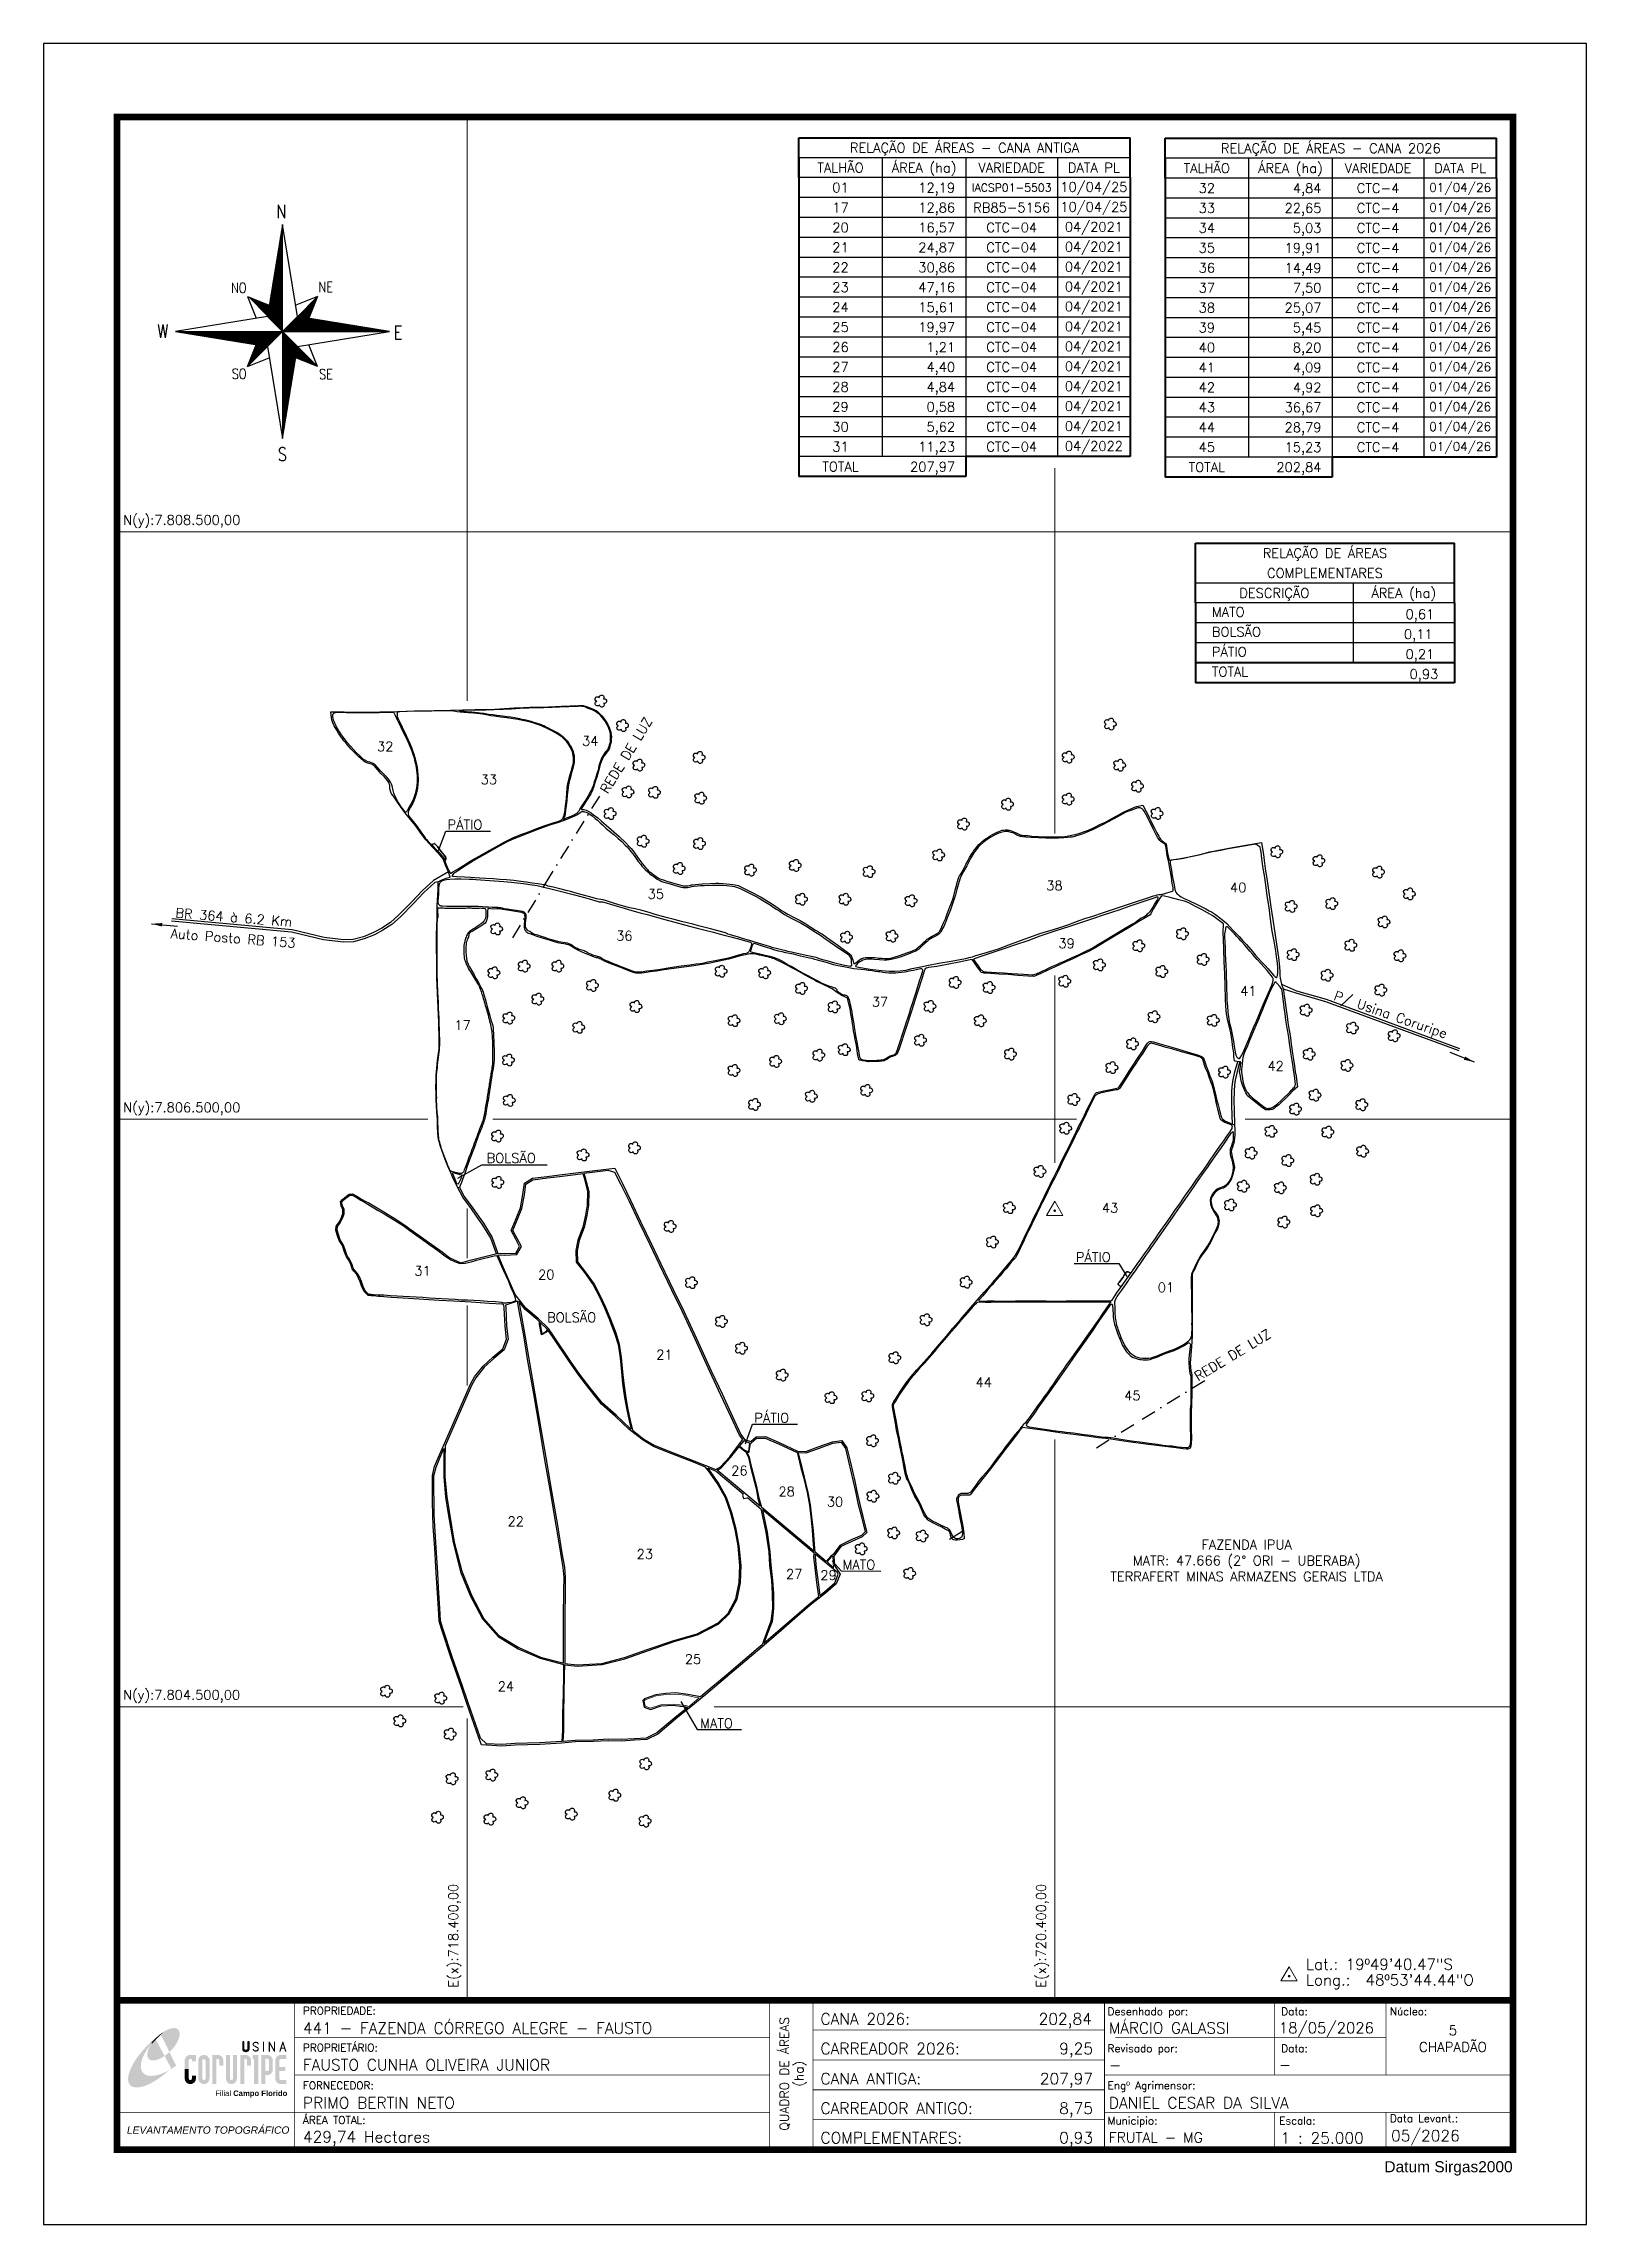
# Model space of a CAD drawing. Extents: x 716959 to 722209, y 7802738 to 7810162.
import ezdxf
from ezdxf.enums import TextEntityAlignment as Align

# ---------------------------------------------------------------- set-up
doc = ezdxf.new("R2010")
doc.units = 0
for name, pattern in [('CONTINUO', [0]), ('DASHDOT', [1, 0.5, -0.25, 0, -0.25]), ('LIN0', [0])]:
    doc.linetypes.add(name, pattern=pattern)
for name, color, linetype in [('0114000441', 1, 'Continuous'), ('0114000441001', 5, 'Continuous'), ('0114000441017', 5, 'Continuous'), ('0114000441020', 5, 'Continuous'), ('0114000441021', 5, 'Continuous'), ('0114000441022', 5, 'Continuous'), ('0114000441023', 5, 'Continuous'), ('0114000441024', 5, 'Continuous'), ('0114000441025', 5, 'Continuous'), ('0114000441026', 5, 'Continuous'), ('0114000441027', 5, 'Continuous'), ('0114000441028', 5, 'Continuous'), ('0114000441029', 5, 'Continuous'), ('0114000441030', 5, 'Continuous'), ('0114000441031', 5, 'Continuous'), ('0114000441032', 5, 'Continuous'), ('0114000441033', 5, 'Continuous'), ('0114000441034', 5, 'Continuous'), ('0114000441035', 5, 'Continuous'), ('0114000441036', 5, 'Continuous'), ('0114000441037', 5, 'Continuous'), ('0114000441038', 5, 'Continuous'), ('0114000441039', 5, 'Continuous'), ('0114000441040', 5, 'Continuous'), ('0114000441041', 5, 'Continuous'), ('0114000441042', 5, 'Continuous'), ('0114000441043', 5, 'Continuous'), ('0114000441044', 5, 'Continuous'), ('0114000441045', 5, 'Continuous'), ('_SIMBOLO ARVORE', 118, 'Continuous'), ('BOLSAO', 7, 'Continuous'), ('ESTRADA', 1, 'Continuous'), ('MARGEM', 5, 'Continuous'), ('PATIO', 7, 'Continuous'), ('QUADRO_DE_AREAS_CANA_2026', 7, 'Continuous'), ('QUADRO_DE_AREAS_CANA_ANTIGA', 7, 'Continuous'), ('QUADRO_DE_AREAS_COMPLEMENTARES', 7, 'Continuous'), ('REDE DE LUZ', 6, 'DASHDOT'), ('SETA_NORTE', 3, 'Continuous'), ('TEXTO', 7, 'Continuous'), ('TEXTO CONFRONTANTES', 7, 'Continuous'), ('TEXTO_NUN_TAL', 7, 'Continuous')]:
    doc.layers.add(name, color=color, linetype=linetype)
for name, color, linetype, lineweight in [('MALHA', 253, 'Continuous', 13), ('MATO', 3, 'Continuous', 0), ('TEXTO_DIVERSOS', 7, 'Continuous', 5)]:
    doc.layers.add(name, color=color, linetype=linetype, lineweight=lineweight)
doc.styles.add('ARIAL', font='arial.ttf')
doc.styles.add('marcelo', font='arial.ttf')
doc.styles.add('ROMANS', font='romans', dxfattribs={"height": 0.2})
doc.styles.add('SIMPLEX', font='simplex', dxfattribs={"height": 0.2})
doc.styles.get("Standard").update_dxf_attribs({"font": 'arial.ttf'})
doc.dimstyles.new('ISO-25', dxfattribs={"dimtxt": 2.5, "dimasz": 2.5, "dimexe": 1.25, "dimexo": 0.625, "dimtad": 1, "dimtxsty": 'Standard', "dimcen": 2.5, "dimadec": 0, "dimazin": 0, "dimtfac": 1, "dimtmove": 0, "dimatfit": 3, "dimfxl": 1, "dimarcsym": 0})

msp = doc.modelspace()

# ---------------------------------------------------------------- texts
at = {"layer": 'MALHA', "char_height": 32.5, "width": 431.786, "attachment_point": 1, "style": 'ROMANS'}
for s, insert in [('N(y):7.808.500,00', (717230, 7808556.9, 2254.8)), ('N(y):7.806.500,00', (717230, 7806556.9, 2254.8)), ('N(y):7.804.500,00', (717229.4, 7804556.9, 2254.8))]:
    msp.add_mtext(s, dxfattribs=dict(at, insert=insert))
at = {"layer": 'MALHA', "char_height": 32.5, "width": 379.757, "attachment_point": 1, "rotation": 90, "style": 'ROMANS'}
for s, insert in [('E(x):718.400,00', (718336.9, 7803543.4, 1127.4)), ('E(x):720.400,00', (720336.9, 7803543.4, 1127.4))]:
    msp.add_mtext(s, dxfattribs=dict(at, insert=insert))
at = {"layer": 'MARGEM', "color": 7, "linetype": 'ByBlock', "style": 'SIMPLEX'}
for s, p in [('Lat.: 19º49\'40.47"S', (721255.1, 7803604.3, 821)), ('Long.:  48º53\'44.44"O', (721255.1, 7803550.9, 821))]:
    msp.add_text(s, height=37.5, dxfattribs=at).set_placement(p)
at = {"layer": 'MARGEM', "color": 7, "linetype": 'Continuous', "lineweight": 9}
for s, height, style, p in [('PROPRIEDADE:', 26.023, 'SIMPLEX', (717841.4, 7803477.9, 1127.4)), ('Desenhado por:', 26.023, 'SIMPLEX', (720579.7, 7803475.4, 1127.4)), ('Data:', 26.02, 'SIMPLEX', (721170.7, 7803475.4, 1127.4)), ('Núcleo:', 26.02, 'SIMPLEX', (721540.3, 7803475.4, 1127.4)), ('PROPRIETÁRIO:', 26.023, 'SIMPLEX', (717841.4, 7803352.5, 1127.4)), ('Revisado por:', 26.023, 'SIMPLEX', (720579.7, 7803349.4, 1127.4)), ('Data:', 26.02, 'SIMPLEX', (721170.7, 7803349.4, 1127.4)), ('FORNECEDOR:', 26.023, 'SIMPLEX', (717841.4, 7803223.5, 1127.4)), ('Engº Agrimensor:', 26.023, 'SIMPLEX', (720579.7, 7803223.5, 1127.4)), ('ÁREA TOTAL:', 26.023, 'SIMPLEX', (717841.4, 7803105.6, 1127.4)), ('Municipio:', 26.02, 'SIMPLEX', (720579.7, 7803103.7, 1127.4)), ('Escala:', 26.02, 'SIMPLEX', (721164.2, 7803103.7, 1127.4)), ('Data Levant.:', 26.023, 'SIMPLEX', (721540.2, 7803111.6, 1127.4)), ('Datum Sirgas2000', 37.732, 'marcelo', (721521.7, 7802952.7, 1127.4))]:
    msp.add_text(s, height=height, dxfattribs=dict(at, style=style)).set_placement(p, align=Align.TOP_LEFT)
at = {"layer": 'MARGEM', "color": 7, "linetype": 'Continuous', "style": 'SIMPLEX'}
for s, height, p in [('CANA 2026:', 38.41, (719602.6, 7803456.1, 1127.4)), ('441 - FAZENDA CÓRREGO ALEGRE - FAUSTO', 38.414, (717841.4, 7803425.1, 1127.4)), ('MÁRCIO GALASSI', 38, (720583.9, 7803425.1, 1127.4)), ('18/05/2026', 36.99, (721162.6, 7803425.1, 1127.4)), ('CARREADOR 2026:', 38.414, (719602.6, 7803355.3, 1127.4)), ('FAUSTO CUNHA OLIVEIRA JUNIOR', 38.414, (717841.4, 7803299.8, 1127.4)), ('CANA ANTIGA:', 38.414, (719602.6, 7803252.8, 1127.4)), ('-', 38.4, (720583.9, 7803299.8, 1127.4)), ('-', 37, (721162.6, 7803299.8, 1127.4)), ('PRIMO BERTIN NETO', 38.414, (717841.4, 7803170.7, 1127.4)), ('DANIEL CESAR DA SILVA', 38.414, (720583.9, 7803170.7, 1127.4)), ('CARREADOR ANTIGO:', 38.414, (719602.6, 7803152, 1127.4)), ('429,74 Hectares', 38.414, (717841.4, 7803054.6, 1127.4)), ('COMPLEMENTARES:', 38.414, (719602.6, 7803051.8, 1127.4)), ('FRUTAL - MG', 34.697, (720583.9, 7803050.9, 1127.4)), ('1 : 25.000', 38.41, (721168.4, 7803050.9, 1127.4)), ('05/2026', 38.41, (721544.4, 7803058.8, 1127.4))]:
    msp.add_text(s, height=height, dxfattribs=at).set_placement(p, align=Align.TOP_LEFT)
for s, p in [('202,84', (720526.3, 7803456.1, 1127.4)), ('9,25', (720530.2, 7803355.3, 1127.4)), ('207,97', (720530.2, 7803252.8, 1127.4)), ('8,75', (720530.2, 7803152, 1127.4)), ('0,93', (720530.2, 7803051.8, 1127.4))]:
    msp.add_text(s, height=38.41, dxfattribs=at).set_placement(p, align=Align.TOP_RIGHT)
for s, height, p in [('QUADRO DE ÁREAS', 30.731, (719479.9, 7803250.2, 1127.4)), ('(ha)', 30.73, (719529.1, 7803250.2, 1127.4))]:
    msp.add_text(s, height=height, rotation=90, dxfattribs=at).set_placement(p, align=Align.MIDDLE_CENTER)
for s, height, p in [('5', 33.5, (721754.7, 7803414.7, 1127.4)), ('CHAPADÃO', 33.46, (721754.7, 7803358.2, 1127.4))]:
    msp.add_text(s, height=height, dxfattribs=at).set_placement(p, align=Align.TOP_CENTER)
at = {"layer": 'MARGEM', "color": 252, "insert": (717543, 7803193.3, 2254.8), "char_height": 18.701, "width": 247.05, "attachment_point": 1, "style": 'ARIAL'}
msp.add_mtext('Filial {\\fArial|b1|i0|c0|p34;Campo Florido}', dxfattribs=at)
at = {"layer": 'MARGEM', "color": 3, "linetype": 'ByBlock', "lineweight": 5, "insert": (717242.4, 7803071.1, 1127.4), "char_height": 25, "width": 1017.673, "attachment_point": 1}
msp.add_mtext('{\\fArial|b0|i1|c0|p34;\\C7;LEVANTAMENTO TOPOGRÁFICO}', dxfattribs=at)
at = {"layer": 'QUADRO_DE_AREAS_CANA_2026', "linetype": 'Continuous', "style": 'SIMPLEX'}
for s, height, p in [('RELAÇÃO DE ÁREAS - CANA 2026', 32.5, (721339.3, 7809806.2)), ('ÁREA (ha)', 32.5, (721202, 7809738.3)), ('TALHÃO', 32.5, (720917.4, 7809738.3)), ('VARIEDADE', 32.5, (721500, 7809738.3)), ('01/04/26', 30, (721779.6, 7809672.7)), ('DATA PL', 32.5, (721779.6, 7809738.3)), ('32', 32.5, (720917.4, 7809670.5)), ('33', 32.5, (720917.4, 7809602.6)), ('CTC-4', 32.5, (721500, 7809670.5)), ('CTC-4', 32.5, (721500, 7809602.6)), ('01/04/26', 30, (721779.6, 7809604.8)), ('34', 32.5, (720917.4, 7809534.8)), ('CTC-4', 32.5, (721500, 7809534.8)), ('01/04/26', 30, (721779.6, 7809537)), ('35', 32.5, (720917.4, 7809466.9)), ('CTC-4', 32.5, (721500, 7809466.9)), ('01/04/26', 30, (721779.6, 7809469.1)), ('36', 32.5, (720917.4, 7809399.1)), ('CTC-4', 32.5, (721500, 7809399.1)), ('01/04/26', 30, (721779.6, 7809401.3)), ('37', 32.5, (720917.4, 7809331.2)), ('CTC-4', 32.5, (721500, 7809331.2)), ('01/04/26', 30, (721779.6, 7809333.4)), ('38', 32.5, (720917.4, 7809263.4)), ('CTC-4', 32.5, (721500, 7809263.4)), ('01/04/26', 30, (721779.6, 7809265.6)), ('39', 32.5, (720917.4, 7809195.5)), ('CTC-4', 32.5, (721500, 7809195.5)), ('01/04/26', 30, (721779.6, 7809197.7)), ('40', 32.5, (720917.4, 7809127.7)), ('CTC-4', 32.5, (721500, 7809127.7)), ('01/04/26', 30, (721779.6, 7809129.9)), ('41', 32.5, (720917.4, 7809059.8)), ('CTC-4', 32.5, (721500, 7809059.8)), ('01/04/26', 30, (721779.6, 7809062)), ('42', 32.5, (720917.4, 7808992)), ('CTC-4', 32.5, (721500, 7808992)), ('01/04/26', 30, (721779.6, 7808994.2)), ('01/04/26', 30, (721779.6, 7808926.3)), ('43', 32.5, (720917.4, 7808924.1)), ('CTC-4', 32.5, (721500, 7808924.1)), ('01/04/26', 30, (721779.6, 7808858.5)), ('44', 32.5, (720917.4, 7808856.2)), ('45', 32.5, (720917.4, 7808788.4)), ('CTC-4', 32.5, (721500, 7808856.2)), ('CTC-4', 32.5, (721500, 7808788.4)), ('01/04/26', 30, (721779.6, 7808790.6)), ('TOTAL', 32.5, (720917.4, 7808720.5))]:
    msp.add_text(s, height=height, dxfattribs=at).set_placement(p, align=Align.MIDDLE_CENTER)
for s, p in [('22,65', (721307.4, 7809586.2)), ('4,84', (721307.4, 7809654.1)), ('5,03', (721307.4, 7809518.4)), ('19,91', (721307.4, 7809450.5)), ('14,49', (721307.4, 7809382.6)), ('7,50', (721307.4, 7809314.8)), ('25,07', (721307.4, 7809246.9)), ('5,45', (721307.4, 7809179.1)), ('8,20', (721307.4, 7809111.2)), ('4,09', (721307.4, 7809043.4)), ('4,92', (721307.4, 7808975.5)), ('36,67', (721307.4, 7808907.7)), ('28,79', (721307.4, 7808839.8)), ('15,23', (721307.4, 7808772)), ('202,84', (721307.4, 7808704.1))]:
    msp.add_text(s, height=32.5, dxfattribs=at).set_placement(p, align=Align.RIGHT)
at = {"layer": 'QUADRO_DE_AREAS_CANA_ANTIGA', "linetype": 'Continuous', "style": 'SIMPLEX'}
for s, height, p in [('TALHÃO', 32.5, (719670.8, 7809740)), ('RELAÇÃO DE ÁREAS - CANA ANTIGA', 32.5, (720092.7, 7809807.9)), ('ÁREA (ha)', 32.5, (719955.4, 7809740)), ('VARIEDADE', 32.5, (720253.4, 7809740)), ('10/04/25', 32.5, (720533, 7809674.4)), ('DATA PL', 32.5, (720533, 7809740)), ('01', 32.5, (719670.8, 7809672.2)), ('17', 32.5, (719670.8, 7809604.3)), ('IACSP01-5503', 27, (720253.4, 7809672.2)), ('RB85-5156', 32.5, (720253.4, 7809604.3)), ('10/04/25', 32.5, (720533, 7809606.5)), ('20', 32.5, (719670.8, 7809536.5)), ('CTC-04', 32.5, (720253.4, 7809536.5)), ('04/2021', 32.5, (720533, 7809538.7)), ('21', 32.5, (719670.8, 7809468.6)), ('CTC-04', 32.5, (720253.4, 7809468.6)), ('04/2021', 32.5, (720533, 7809470.8)), ('22', 32.5, (719670.8, 7809400.8)), ('CTC-04', 32.5, (720253.4, 7809400.8)), ('04/2021', 32.5, (720533, 7809403)), ('23', 32.5, (719670.8, 7809332.9)), ('CTC-04', 32.5, (720253.4, 7809332.9)), ('04/2021', 32.5, (720533, 7809335.1)), ('24', 32.5, (719670.8, 7809265.1)), ('CTC-04', 32.5, (720253.4, 7809265.1)), ('04/2021', 32.5, (720533, 7809267.3)), ('25', 32.5, (719670.8, 7809197.2)), ('CTC-04', 32.5, (720253.4, 7809197.2)), ('04/2021', 32.5, (720533, 7809199.4)), ('26', 32.5, (719670.8, 7809129.4)), ('CTC-04', 32.5, (720253.4, 7809129.4)), ('04/2021', 32.5, (720533, 7809131.6)), ('27', 32.5, (719670.8, 7809061.5)), ('CTC-04', 32.5, (720253.4, 7809061.5)), ('04/2021', 32.5, (720533, 7809063.7)), ('28', 32.5, (719670.8, 7808993.6)), ('CTC-04', 32.5, (720253.4, 7808993.6)), ('04/2021', 32.5, (720533, 7808995.8)), ('04/2021', 32.5, (720533, 7808928)), ('29', 32.5, (719670.8, 7808925.8)), ('30', 32.5, (719670.8, 7808857.9)), ('CTC-04', 32.5, (720253.4, 7808925.8)), ('CTC-04', 32.5, (720253.4, 7808857.9)), ('04/2021', 32.5, (720533, 7808860.1)), ('31', 32.5, (719670.8, 7808790.1)), ('CTC-04', 32.5, (720253.4, 7808790.1)), ('04/2022', 32.5, (720533, 7808792.3)), ('TOTAL', 32.5, (719670.8, 7808722.2))]:
    msp.add_text(s, height=height, dxfattribs=at).set_placement(p, align=Align.MIDDLE_CENTER)
for s, p in [('12,19', (720060.8, 7809655.7)), ('12,86', (720060.8, 7809587.9)), ('16,57', (720060.8, 7809520)), ('24,87', (720060.8, 7809452.2)), ('30,86', (720060.8, 7809384.3)), ('47,16', (720060.8, 7809316.5)), ('15,61', (720060.8, 7809248.6)), ('19,97', (720060.8, 7809180.8)), ('1,21', (720060.8, 7809112.9)), ('4,40', (720060.8, 7809045.1)), ('4,84', (720060.8, 7808977.2)), ('0,58', (720060.8, 7808909.4)), ('5,62', (720060.8, 7808841.5)), ('11,23', (720060.8, 7808773.7)), ('207,97', (720060.8, 7808705.8))]:
    msp.add_text(s, height=32.5, dxfattribs=at).set_placement(p, align=Align.RIGHT)
at = {"layer": 'QUADRO_DE_AREAS_COMPLEMENTARES', "linetype": 'Continuous', "style": 'SIMPLEX'}
for s, p in [('RELAÇÃO DE ÁREAS', (721319.4, 7808427.6)), ('COMPLEMENTARES', (721319.4, 7808359.8)), ('DESCRIÇÃO', (721147.1, 7808291.9)), ('ÁREA (ha)', (721587.5, 7808291.9))]:
    msp.add_text(s, height=32.5, dxfattribs=at).set_placement(p, align=Align.MIDDLE_CENTER)
for s, p in [('MATO', (720934.6, 7808227.4)), ('BOLSÃO', (720934.6, 7808159.6)), ('PÁTIO', (720934.6, 7808091.7)), ('TOTAL', (720934.6, 7808023.9))]:
    msp.add_text(s, height=32.5, dxfattribs=at).set_placement(p, align=Align.MIDDLE_LEFT)
for s, p in [('0,61', (721691.3, 7808203.3)), ('0,11', (721685.7, 7808135.4)), ('0,21', (721691.3, 7808067.6)), ('0,93', (721705.1, 7807999.7))]:
    msp.add_text(s, height=32.5, dxfattribs=at).set_placement(p, align=Align.RIGHT)
at = {"layer": 'TEXTO CONFRONTANTES', "insert": (721052.8, 7804997.6, -1691.1), "char_height": 32.5, "width": 1274.434, "attachment_point": 5, "style": 'ROMANS'}
msp.add_mtext('FAZENDA IPUA^JMATR: 47.666 (2° ORI - UBERABA)^JTERRAFERT MINAS ARMAZENS GERAIS LTDA', dxfattribs=at)
at = {"layer": 'TEXTO_DIVERSOS', "color": 6, "linetype": 'Continuous', "style": 'SIMPLEX'}
for rotation, p in [(58.35492, (718878.3, 7807605.9)), (31.09545, (720887.5, 7805607.6))]:
    msp.add_text('REDE DE LUZ', height=32.5, rotation=rotation, dxfattribs=at).set_placement(p)
at = {"layer": 'TEXTO_DIVERSOS', "color": 7, "style": 'ROMANS'}
for s, p in [('PÁTIO', (718333.6, 7807487.1, -1127.4)), ('BOLSÃO', (718466.7, 7806351.8, -1127.4)), ('PÁTIO', (720471.9, 7806014.6, -1127.4)), ('BOLSÃO', (718672.3, 7805809.3, -1127.4)), ('PÁTIO', (719377.6, 7805467.3, -1127.4)), ('MATO', (719677.6, 7804967.2, -1127.4)), ('MATO', (719193, 7804427.4, -1127.4))]:
    msp.add_text(s, height=32.5, dxfattribs=at).set_placement(p)
at = {"layer": 'TEXTO_DIVERSOS', "linetype": 'Continuous', "style": 'SIMPLEX'}
for s, rotation, p in [('BR 364 à 6.2 Km', 355.53542, (717406.5, 7807187)), ('Auto Posto RB 153', 355.53542, (717390.2, 7807117.2)), ('P/ Usina Coruripe', 340.83868, (721347.1, 7806907.3))]:
    msp.add_text(s, height=32.5, rotation=rotation, dxfattribs=at).set_placement(p)
at = {"layer": 'TEXTO_NUN_TAL', "color": 7, "style": 'SIMPLEX'}
for s, p in [('32', (718093.5, 7807753.2, -1127.4)), ('34', (718791.4, 7807771.8, -1127.4)), ('33', (718446.1, 7807640.9, -1127.4)), ('35', (719014.5, 7807251, -1127.4)), ('38', (720371, 7807279.8, -1127.4)), ('40', (720996.1, 7807273.2, -1127.4)), ('36', (718907.3, 7807108.8, -1127.4)), ('39', (720412.4, 7807082.8, -1127.4)), ('41', (721030.9, 7806920.4, -1127.4)), ('37', (719777.4, 7806883.7, -1127.4)), ('17', (718356.6, 7806804.3)), ('42', (721123.7, 7806665.4, -1127.4)), ('43', (720560.2, 7806182.3, -1127.4)), ('31', (718220.5, 7805968, -1127.4)), ('20', (718641.7, 7805954.9)), ('01', (720750.4, 7805911.4)), ('21', (719043.8, 7805682.5)), ('44', (720130.3, 7805588.3, -1127.4)), ('45', (720636.4, 7805543.3, -1127.4)), ('26', (719298.8, 7805287.6)), ('28', (719459.6, 7805216.4)), ('30', (719624.3, 7805181.8)), ('22', (718537.7, 7805114.8)), ('23', (718977.2, 7805003.6)), ('27', (719485.4, 7804935.6)), ('29', (719602.2, 7804931.7)), ('25', (719140.9, 7804645.7)), ('24', (718504.4, 7804553.1))]:
    msp.add_text(s, height=32.5, dxfattribs=at).set_placement(p)

# ---------------------------------------------------------------- blocks, each defined once
blk = doc.blocks.new('A$C7F984228')
at = {"layer": 'SETA_NORTE', "linetype": 'Continuous'}
h = blk.add_hatch(dxfattribs=at)
h.set_pattern_fill('ANSI31', color=256, scale=5, angle=-90, style=0)
h.set_pattern_definition([(315, (-7849212.488, 504478.853), (11.22532015, 11.22532015), [])])
h.paths.add_polyline_path([(2671, 3542), (2716, 3816), (2183, 4030)])
h = blk.add_hatch(dxfattribs=at)
h.set_pattern_fill('ANSI31', color=256, scale=5, angle=180, style=0)
h.set_pattern_definition([(225, (504349.028, 7855425.992), (11.22532015, -11.22532015), [])])
h.paths.add_polyline_path([(3412, 3542), (3686, 3497), (3900, 4030)])
h = blk.add_hatch(dxfattribs=at)
h.set_pattern_fill('ANSI31', color=256, scale=5, style=0)
h.set_pattern_definition([(45, (-498265.35, -7849082.662), (-11.22532015, 11.22532015), [])])
h.paths.add_polyline_path([(2671, 2801), (2397, 2846), (2183, 2313)])
h = blk.add_hatch(dxfattribs=at)
h.set_pattern_fill('ANSI31', color=256, scale=5, angle=90, style=0)
h.set_pattern_definition([(135, (7855296.166, -498135.524), (-11.22532015, -11.22532015), [])])
h.paths.add_polyline_path([(3412, 2801), (3367, 2527), (3900, 2313)])
for p, q in [((2958, 5283), (3042, 5367)), ((2963, 5311), (3042, 5390)), ((2967, 5339), (3042, 5413)), ((2972, 5366), (3042, 5437)), ((2976, 5394), (3042, 5460)), ((2981, 5422), (3042, 5483)), ((2985, 5450), (3042, 5506)), ((2990, 5477), (3042, 5529)), ((2994, 5505), (3042, 5552)), ((2999, 5533), (3042, 5576)), ((3004, 5561), (3042, 5599)), ((3008, 5588), (3042, 5622)), ((3013, 5616), (3042, 5645)), ((3017, 5644), (3042, 5668)), ((3022, 5671), (3042, 5691)), ((3026, 5699), (3042, 5715)), ((3031, 5727), (3042, 5738)), ((3036, 5755), (3042, 5761)), ((3040, 5782), (3042, 5784)), ((2848, 4618), (3042, 4811)), ((2853, 4645), (3042, 4834)), ((2857, 4673), (3042, 4857)), ((2862, 4701), (3042, 4881)), ((2867, 4729), (3042, 4904)), ((2871, 4756), (3042, 4927)), ((2876, 4784), (3042, 4950)), ((2880, 4812), (3042, 4973)), ((2885, 4839), (3042, 4996)), ((2889, 4867), (3042, 5020)), ((2894, 4895), (3042, 5043)), ((2899, 4923), (3042, 5066)), ((2903, 4950), (3042, 5089)), ((2908, 4978), (3042, 5112)), ((2912, 5006), (3042, 5135)), ((2917, 5034), (3042, 5159)), ((2921, 5061), (3042, 5182)), ((2926, 5089), (3042, 5205)), ((2931, 5117), (3042, 5228)), ((2935, 5145), (3042, 5251)), ((2940, 5172), (3042, 5274)), ((2944, 5200), (3042, 5298)), ((2949, 5228), (3042, 5321)), ((2953, 5255), (3042, 5344)), ((2743, 3980), (3042, 4278)), ((2748, 4007), (3042, 4301)), ((2752, 4035), (3042, 4325)), ((2757, 4063), (3042, 4348)), ((2762, 4091), (3042, 4371)), ((2766, 4118), (3042, 4394)), ((2771, 4146), (3042, 4417)), ((2775, 4174), (3042, 4440)), ((2780, 4202), (3042, 4464)), ((2784, 4229), (3042, 4487)), ((2789, 4257), (3042, 4510)), ((2794, 4285), (3042, 4533)), ((2798, 4313), (3042, 4556)), ((2803, 4340), (3042, 4579)), ((2807, 4368), (3042, 4603)), ((2812, 4396), (3042, 4626)), ((2816, 4423), (3042, 4649)), ((2821, 4451), (3042, 4672)), ((2825, 4479), (3042, 4695)), ((2830, 4507), (3042, 4718)), ((2835, 4534), (3042, 4742)), ((2839, 4562), (3042, 4765)), ((2844, 4590), (3042, 4788)), ((2183, 4030), (2716, 3816)), ((2183, 4030), (2397, 3497)), ((2674, 3540), (3042, 3908)), ((2675, 3564), (3042, 3931)), ((2679, 3591), (3042, 3954)), ((2684, 3619), (3042, 3977)), ((2685, 3528), (3042, 3885)), ((2688, 3647), (3042, 4000)), ((2693, 3675), (3042, 4024)), ((2697, 3517), (3042, 3861)), ((2698, 3702), (3042, 4047)), ((2702, 3730), (3042, 4070)), ((2707, 3758), (3042, 4093)), ((2709, 3505), (3042, 3838)), ((2711, 3786), (3042, 4116)), ((2716, 3813), (3042, 4139)), ((2720, 3841), (3042, 4163)), ((2720, 3493), (3042, 3815)), ((2725, 3869), (3042, 4186)), ((2730, 3897), (3042, 4209)), ((2732, 3482), (3042, 3792)), ((2734, 3924), (3042, 4232)), ((2739, 3952), (3042, 4255)), ((2743, 3470), (3042, 3769)), ((2755, 3459), (3042, 3746)), ((3900, 4030), (3367, 3816)), ((3900, 4030), (3686, 3497)), ((2766, 3447), (3042, 3722)), ((2778, 3435), (3042, 3699)), ((2790, 3424), (3042, 3676)), ((2801, 3412), (3042, 3653)), ((2813, 3401), (3042, 3630)), ((2824, 3389), (3042, 3607)), ((2836, 3378), (3042, 3583)), ((2848, 3366), (3042, 3560)), ((2859, 3354), (3042, 3537)), ((2871, 3343), (3042, 3514)), ((2882, 3331), (3042, 3491)), ((2894, 3320), (3042, 3468)), ((2905, 3308), (3042, 3444)), ((2917, 3296), (3042, 3421)), ((2929, 3285), (3042, 3398)), ((2940, 3273), (3042, 3375)), ((2952, 3262), (3042, 3352)), ((2963, 3250), (3042, 3329)), ((2975, 3239), (3042, 3305)), ((2987, 3227), (3042, 3282)), ((2998, 3215), (3042, 3259)), ((3010, 3204), (3042, 3236)), ((3021, 3192), (3042, 3213)), ((3047, 3172), (3417, 3542)), ((3070, 3172), (3437, 3538)), ((3093, 3172), (3457, 3535)), ((3117, 3172), (3477, 3532)), ((3140, 3172), (3497, 3528)), ((3163, 3172), (3516, 3525)), ((3186, 3172), (3536, 3522)), ((3209, 3172), (3556, 3519)), ((3232, 3172), (3576, 3515)), ((3256, 3172), (3596, 3512)), ((3279, 3172), (3616, 3509)), ((3302, 3172), (3636, 3506)), ((3325, 3172), (3656, 3502)), ((3348, 3172), (3676, 3499)), ((3371, 3172), (3695, 3496)), ((3395, 3172), (3715, 3492)), ((3418, 3172), (3735, 3489)), ((3441, 3172), (3755, 3486)), ((3464, 3172), (3775, 3483)), ((3487, 3172), (3795, 3479)), ((3510, 3172), (3815, 3476)), ((3534, 3172), (3835, 3473)), ((3557, 3172), (3855, 3469)), ((3580, 3172), (3874, 3466)), ((3603, 3172), (3894, 3463)), ((3626, 3172), (3914, 3460)), ((3649, 3172), (3934, 3456)), ((3673, 3172), (3954, 3453)), ((3696, 3172), (3974, 3450)), ((3719, 3172), (3994, 3447)), ((3742, 3172), (4014, 3443)), ((3765, 3172), (4034, 3440)), ((3788, 3172), (4053, 3437)), ((3812, 3172), (4073, 3433)), ((3835, 3172), (4093, 3430)), ((3858, 3172), (4113, 3427)), ((3881, 3172), (4133, 3424)), ((3904, 3172), (4153, 3420)), ((3927, 3172), (4173, 3417)), ((3951, 3172), (4193, 3414)), ((3974, 3172), (4213, 3411)), ((3997, 3172), (4232, 3407)), ((4020, 3172), (4252, 3404)), ((4043, 3172), (4272, 3401)), ((4066, 3172), (4292, 3397)), ((4090, 3172), (4312, 3394)), ((4113, 3172), (4332, 3391)), ((4136, 3172), (4352, 3388)), ((4159, 3172), (4372, 3384)), ((4182, 3172), (4392, 3381)), ((4205, 3172), (4411, 3378)), ((4228, 3172), (4431, 3374)), ((4252, 3172), (4451, 3371)), ((4275, 3172), (4471, 3368)), ((4298, 3172), (4491, 3365)), ((4321, 3172), (4511, 3361)), ((4344, 3172), (4531, 3358)), ((4367, 3172), (4551, 3355)), ((4391, 3172), (4571, 3352)), ((4414, 3172), (4590, 3348)), ((4437, 3172), (4610, 3345)), ((4460, 3172), (4630, 3342)), ((4483, 3172), (4650, 3338)), ((4506, 3172), (4670, 3335)), ((4530, 3172), (4690, 3332)), ((4553, 3172), (4710, 3329)), ((4576, 3172), (4730, 3325)), ((4599, 3172), (4750, 3322)), ((4622, 3172), (4769, 3319)), ((4645, 3172), (4789, 3316)), ((4669, 3172), (4809, 3312)), ((4692, 3172), (4829, 3309)), ((4715, 3172), (4849, 3306)), ((4738, 3172), (4869, 3302)), ((4761, 3172), (4889, 3299)), ((4784, 3172), (4909, 3296)), ((4808, 3172), (4929, 3293)), ((4831, 3172), (4948, 3289)), ((4854, 3172), (4968, 3286)), ((4877, 3172), (4988, 3283)), ((4900, 3172), (5008, 3279)), ((4923, 3172), (5028, 3276)), ((4947, 3172), (5048, 3273)), ((4970, 3172), (5068, 3270)), ((4993, 3172), (5088, 3266)), ((5016, 3172), (5108, 3263)), ((5039, 3172), (5127, 3260)), ((5062, 3172), (5147, 3257)), ((5086, 3172), (5167, 3253)), ((5109, 3172), (5187, 3250)), ((5132, 3172), (5207, 3247)), ((5155, 3172), (5227, 3243)), ((5178, 3172), (5247, 3240)), ((5201, 3172), (5267, 3237)), ((5225, 3172), (5287, 3234)), ((5248, 3172), (5306, 3230)), ((5271, 3172), (5326, 3227)), ((5294, 3172), (5346, 3224)), ((5317, 3172), (5366, 3221)), ((5340, 3172), (5386, 3217)), ((5364, 3172), (5406, 3214)), ((5387, 3172), (5426, 3211)), ((5410, 3172), (5446, 3207)), ((428, 3170), (429, 3172)), ((448, 3167), (453, 3172)), ((468, 3164), (476, 3172)), ((488, 3161), (499, 3172)), ((508, 3157), (522, 3172)), ((528, 3154), (545, 3172)), ((548, 3151), (568, 3172)), ((567, 3148), (592, 3172)), ((587, 3144), (615, 3172)), ((607, 3141), (638, 3172)), ((627, 3138), (661, 3172)), ((647, 3134), (684, 3172)), ((667, 3131), (707, 3172)), ((687, 3128), (731, 3172)), ((707, 3125), (754, 3172)), ((727, 3121), (777, 3172)), ((746, 3118), (800, 3172)), ((766, 3115), (823, 3172)), ((786, 3112), (846, 3172)), ((806, 3108), (870, 3172)), ((826, 3105), (893, 3172)), ((846, 3102), (916, 3172)), ((866, 3098), (939, 3172)), ((886, 3095), (962, 3172)), ((906, 3092), (985, 3172)), ((925, 3089), (1009, 3172)), ((945, 3085), (1032, 3172)), ((965, 3082), (1055, 3172)), ((985, 3079), (1078, 3172)), ((1005, 3075), (1101, 3172)), ((1025, 3072), (1124, 3172)), ((1045, 3069), (1148, 3172)), ((1065, 3066), (1171, 3172)), ((1085, 3062), (1194, 3172)), ((1104, 3059), (1217, 3172)), ((1124, 3056), (1240, 3172)), ((1144, 3053), (1263, 3172)), ((1164, 3049), (1287, 3172)), ((1184, 3046), (1310, 3172)), ((1204, 3043), (1333, 3172)), ((1224, 3039), (1356, 3172)), ((1244, 3036), (1379, 3172)), ((1264, 3033), (1402, 3172)), ((1283, 3030), (1426, 3172)), ((1303, 3026), (1449, 3172)), ((1323, 3023), (1472, 3172)), ((1343, 3020), (1495, 3172)), ((1363, 3017), (1518, 3172)), ((1383, 3013), (1541, 3172)), ((1403, 3010), (1565, 3172)), ((1423, 3007), (1588, 3172)), ((1443, 3003), (1611, 3172)), ((1462, 3000), (1634, 3172)), ((1482, 2997), (1657, 3172)), ((1502, 2994), (1680, 3172)), ((1522, 2990), (1704, 3172)), ((1542, 2987), (1727, 3172)), ((1562, 2984), (1750, 3172)), ((1582, 2980), (1773, 3172)), ((1602, 2977), (1796, 3172)), ((1622, 2974), (1819, 3172)), ((1641, 2971), (1843, 3172)), ((1661, 2967), (1866, 3172)), ((1681, 2964), (1889, 3172)), ((1701, 2961), (1912, 3172)), ((1721, 2958), (1935, 3172)), ((1741, 2954), (1958, 3172)), ((1761, 2951), (1982, 3172)), ((1781, 2948), (2005, 3172)), ((1801, 2944), (2028, 3172)), ((1820, 2941), (2051, 3172)), ((1840, 2938), (2074, 3172)), ((1860, 2935), (2097, 3172)), ((1880, 2931), (2120, 3172)), ((1900, 2928), (2144, 3172)), ((1920, 2925), (2167, 3172)), ((1940, 2921), (2190, 3172)), ((1960, 2918), (2213, 3172)), ((1980, 2915), (2236, 3172)), ((1999, 2912), (2259, 3172)), ((2019, 2908), (2283, 3172)), ((2039, 2905), (2306, 3172)), ((2059, 2902), (2329, 3172)), ((2079, 2899), (2352, 3172)), ((2099, 2895), (2375, 3172)), ((2119, 2892), (2398, 3172)), ((2139, 2889), (2422, 3172)), ((2159, 2885), (2445, 3172)), ((2178, 2882), (2468, 3172)), ((3042, 3172), (2183, 2313)), ((2183, 2313), (2397, 2846)), ((2198, 2879), (2491, 3172)), ((2218, 2876), (2514, 3172)), ((2238, 2872), (2537, 3172)), ((2258, 2869), (2561, 3172)), ((2278, 2866), (2584, 3172)), ((2298, 2863), (2607, 3172)), ((2318, 2859), (2630, 3172)), ((2338, 2856), (2653, 3172)), ((2357, 2853), (2676, 3172)), ((2377, 2849), (2700, 3172)), ((2397, 2846), (2723, 3172)), ((2417, 2843), (2746, 3172)), ((2437, 2840), (2769, 3172)), ((2457, 2836), (2792, 3172)), ((2477, 2833), (2815, 3172)), ((2497, 2830), (2839, 3172)), ((2517, 2826), (2862, 3172)), ((2536, 2823), (2885, 3172)), ((2556, 2820), (2908, 3172)), ((2576, 2817), (2931, 3172)), ((2596, 2813), (2954, 3172)), ((2616, 2810), (2978, 3172)), ((2636, 2807), (3001, 3172)), ((2656, 2804), (3024, 3172)), ((3033, 3181), (3042, 3190)), ((3042, 3166), (3044, 3169)), ((3042, 3143), (3056, 3157)), ((3042, 3120), (3068, 3146)), ((3042, 3097), (3079, 3134)), ((3042, 3074), (3091, 3123)), ((3042, 3051), (3102, 3111)), ((3042, 3027), (3114, 3100)), ((3042, 3004), (3126, 3088)), ((3042, 2981), (3137, 3076)), ((3042, 2958), (3149, 3065)), ((3042, 2935), (3160, 3053)), ((3042, 2912), (3172, 3042)), ((3042, 2888), (3183, 3030)), ((3042, 2865), (3195, 3018)), ((3042, 2842), (3207, 3007)), ((3042, 2819), (3218, 2995)), ((3042, 2796), (3230, 2984)), ((3042, 2773), (3241, 2972)), ((3042, 2749), (3253, 2961)), ((3042, 2726), (3265, 2949)), ((3042, 2703), (3276, 2937)), ((3042, 2680), (3288, 2926)), ((3042, 2657), (3299, 2914)), ((3042, 2634), (3311, 2903)), ((3042, 2610), (3322, 2891)), ((3042, 2587), (3334, 2879)), ((3042, 2564), (3346, 2868)), ((3042, 2541), (3357, 2856)), ((3042, 2518), (3369, 2845)), ((3042, 2495), (3380, 2833)), ((3042, 2471), (3392, 2822)), ((3042, 2448), (3404, 2810)), ((3042, 2425), (3411, 2795)), ((3042, 2402), (3407, 2767)), ((3042, 2379), (3402, 2739)), ((3042, 2356), (3398, 2712)), ((3042, 2332), (3393, 2684)), ((3900, 2313), (3686, 2846)), ((5433, 3172), (5466, 3204)), ((5456, 3172), (5485, 3201)), ((5479, 3172), (5505, 3198)), ((5503, 3172), (5525, 3194)), ((5526, 3172), (5545, 3191)), ((5549, 3172), (5565, 3188)), ((5572, 3172), (5585, 3184)), ((5595, 3172), (5605, 3181)), ((5618, 3172), (5625, 3178)), ((5642, 3172), (5645, 3175)), ((2183, 2313), (2716, 2527)), ((3042, 2309), (3389, 2656)), ((3042, 2286), (3384, 2628)), ((3042, 2263), (3379, 2601)), ((3042, 2240), (3375, 2573)), ((3042, 2217), (3370, 2545)), ((3042, 2193), (3366, 2517)), ((3042, 2170), (3361, 2490)), ((3042, 2147), (3357, 2462)), ((3042, 2124), (3352, 2434)), ((3042, 2101), (3347, 2406)), ((3042, 2078), (3343, 2379)), ((3042, 2055), (3338, 2351)), ((3042, 2031), (3334, 2323)), ((3042, 2008), (3329, 2296)), ((3042, 1985), (3325, 2268)), ((3042, 1962), (3320, 2240)), ((3042, 1939), (3316, 2212)), ((3042, 1916), (3311, 2185)), ((3042, 1892), (3306, 2157)), ((3900, 2313), (3367, 2527)), ((3042, 1869), (3302, 2129)), ((3042, 1846), (3297, 2101)), ((3042, 1823), (3293, 2074)), ((3042, 1800), (3288, 2046)), ((3042, 1777), (3284, 2018)), ((3042, 1753), (3279, 1990)), ((3042, 1730), (3274, 1963)), ((3042, 1707), (3270, 1935)), ((3042, 1684), (3265, 1907)), ((3042, 1661), (3261, 1880)), ((3042, 1638), (3256, 1852)), ((3042, 1614), (3252, 1824)), ((3042, 1591), (3247, 1796)), ((3042, 1568), (3242, 1769)), ((3042, 1545), (3238, 1741)), ((3042, 1522), (3233, 1713)), ((3042, 1499), (3229, 1685)), ((3042, 1475), (3224, 1658)), ((3042, 1452), (3220, 1630)), ((3042, 1429), (3215, 1602)), ((3042, 1406), (3210, 1575)), ((3042, 1383), (3206, 1547)), ((3042, 1360), (3201, 1519)), ((3042, 1336), (3197, 1491)), ((3042, 1313), (3192, 1464)), ((3042, 1290), (3188, 1436)), ((3042, 1267), (3183, 1408)), ((3042, 1244), (3178, 1380)), ((3042, 1221), (3174, 1353)), ((3042, 1197), (3169, 1325)), ((3042, 1174), (3165, 1297)), ((3042, 1151), (3160, 1269)), ((3042, 1128), (3156, 1242)), ((3042, 1105), (3151, 1214)), ((3042, 1082), (3146, 1186)), ((3042, 1058), (3142, 1159)), ((3042, 1035), (3137, 1131)), ((3042, 1012), (3133, 1103)), ((3042, 989), (3128, 1075)), ((3042, 966), (3124, 1048)), ((3042, 943), (3119, 1020)), ((3042, 919), (3115, 992)), ((3042, 896), (3110, 964)), ((3042, 873), (3105, 937)), ((3042, 850), (3101, 909)), ((3042, 827), (3096, 881)), ((3042, 804), (3092, 853)), ((3042, 780), (3087, 826)), ((3042, 757), (3083, 798)), ((3042, 734), (3078, 770)), ((3042, 711), (3073, 743)), ((3042, 688), (3069, 715)), ((3042, 665), (3064, 687)), ((3042, 641), (3060, 659)), ((3042, 618), (3055, 632)), ((3042, 595), (3051, 604)), ((3042, 572), (3046, 576))]:
    blk.add_line(p, q, dxfattribs=at)
blk.add_lwpolyline([(3412, 2801), (5663, 3172), (3412, 3542), (3042, 5792), (2671, 3542), (421, 3172), (2671, 2801), (3042, 551)], close=True, dxfattribs=at)
for points in [[(3042, 3172), (3042, 5792)], [(3042, 3172), (2671, 3542)], [(3042, 3172), (3412, 3542)], [(421, 3172), (5663, 3172)], [(3042, 3172), (2671, 2801)], [(3042, 3172), (3412, 2801)], [(3042, 3172), (3042, 551)]]:
    blk.add_lwpolyline(points, dxfattribs=at)
at = {"layer": 'TEXTO_DIVERSOS', "color": 7, "lineweight": 30, "style": 'ROMANS', "width": 0.8}
for s, height, p in [('N ', 325, (2890, 5949)), ('NO', 250, (1784, 4117)), ('NE', 250, (3926, 4135)), ('W', 325, (-25, 3016)), ('E', 325, (5767, 2986)), ('SO', 250, (1801, 2010)), ('SE', 250, (3938, 2001)), ('S', 325, (2930, 0))]:
    blk.add_text(s, height=height, dxfattribs=at).set_placement(p)

# ---------------------------------------------------------------- hatches: boundary and pattern name
at = {"layer": 'MARGEM'}
h = msp.add_hatch(color=20, dxfattribs=at)
edge = h.paths.add_edge_path()
edge.add_ellipse((717366.8, 7803350.7), major_axis=(-49.9, -49.9), ratio=0.469426, start_angle=292.73277, end_angle=601.25787)
edge.add_ellipse((717391.8, 7803337.9), major_axis=(94.6, 84.5), ratio=0.457614, start_angle=79.90686, end_angle=107.91393)
edge = h.paths.add_edge_path()
edge.add_ellipse((717357.7, 7803312.8), major_axis=(104.3, 101.6), ratio=0.386848, start_angle=63.96117, end_angle=264.59932)
edge.add_ellipse((717391.8, 7803337.9), major_axis=(94.6, 84.5), ratio=0.457614, start_angle=107.91393, end_angle=245.11815, ccw=False)
edge.add_ellipse((717366.8, 7803350.7), major_axis=(-49.9, -49.9), ratio=0.469426, start_angle=241.25787, end_angle=292.73277, ccw=False)
for color, points in [(20, [(717336.6, 7803368.3), (717327, 7803358.5), (717326.1, 7803354.3), (717328.6, 7803352.2), (717330.7, 7803356.5), (717366.6, 7803392.2), (717359.2, 7803387.3), (717350.5, 7803380.8)]), (7, [(717658, 7803359.2), (717654.1, 7803359.2), (717654.1, 7803335.5, -0.414214), (717648.5, 7803329.9), (717646.2, 7803329.9, -0.414214), (717640.6, 7803335.5), (717640.6, 7803359.2), (717636.7, 7803359.2), (717636.7, 7803335.5, 0.414214), (717646.2, 7803326), (717648.5, 7803326, 0.414214), (717658, 7803335.5)]), (7, [(717682.5, 7803359.2), (717679, 7803359.2, 0.396318), (717670.1, 7803350.8), (717670.1, 7803350.4, 0.151912), (717672.7, 7803344.8), (717673.3, 7803344.4), (717686.1, 7803337.5), (717691.1, 7803336.2, 0.12407), (717688.6, 7803340.6), (717675.4, 7803347.6, -0.13192), (717674, 7803350.7, -0.385578), (717679, 7803355.3), (717682.5, 7803355.3, -0.414214), (717687.6, 7803350.2), (717691.5, 7803350.2, 0.414214)]), (7, [(717687.6, 7803350.2), (717691.5, 7803350.2, 0.414214), (717682.5, 7803359.2), (717679, 7803359.2, 0.396318), (717670.1, 7803350.8), (717670.1, 7803350.4, 0.151912), (717672.7, 7803344.8), (717673.3, 7803344.4), (717686.1, 7803337.5), (717686.1, 7803337.5, -0.131921), (717687.5, 7803334.4, -0.385578), (717682.5, 7803329.9), (717679, 7803329.9, -0.414214), (717674, 7803334.9), (717670.1, 7803334.9, 0.414214), (717679, 7803326), (717682.5, 7803326, 0.402546), (717691.4, 7803334.5, 0.165292), (717688.6, 7803340.6), (717675.4, 7803347.6, -0.13192), (717674, 7803350.7, -0.385578), (717679, 7803355.3), (717682.5, 7803355.3, -0.414214)]), (7, [(717452.7, 7803266.1), (717438.9, 7803266.1), (717438.9, 7803234.3, 1), (717477.5, 7803234.3), (717477.5, 7803243.3), (717463.8, 7803243.3), (717463.8, 7803234.3, -1), (717452.7, 7803234.3)])]:
    msp.add_hatch(color=color, dxfattribs=at).paths.add_polyline_path(points)
h = msp.add_hatch(color=7, dxfattribs=at)
h.paths.add_polyline_path([(717458.2, 7803314.5, 0.414214), (717438.9, 7803295.2), (717438.9, 7803266.1), (717452.7, 7803266.1), (717452.7, 7803295.2, -0.414214), (717458.2, 7803300.8), (717463.8, 7803300.8), (717463.8, 7803292.7), (717477.5, 7803292.7), (717477.5, 7803314.5)])
h.paths.add_polyline_path([(717551.2, 7803300.8, -0.414214), (717556.8, 7803295.2), (717556.8, 7803278.4), (717570.5, 7803278.4), (717570.5, 7803293.9, 0.433937), (717551.3, 7803314.5), (717533.4, 7803314.5), (717533.4, 7803266.1), (717547.2, 7803266.1), (717547.2, 7803300.8)])
h.paths.add_polyline_path([(717547.2, 7803266.1), (717533.4, 7803266.1), (717533.4, 7803215), (717547.2, 7803215)])
h.paths.add_polyline_path([(717579.5, 7803266.1), (717593.2, 7803266.1), (717593.2, 7803314.5), (717579.5, 7803314.5)])
h.paths.add_polyline_path([(717616.8, 7803314.5), (717603.1, 7803314.5), (717603.1, 7803266.1), (717616.8, 7803266.1)])
h.paths.add_polyline_path([(717603.1, 7803233.6, -1), (717593.2, 7803233.6), (717593.2, 7803266.1), (717579.5, 7803266.1), (717579.5, 7803233.6, 1), (717616.8, 7803233.6), (717616.8, 7803266.1), (717603.1, 7803266.1)])
h.paths.add_polyline_path([(717628, 7803266.1), (717641.7, 7803266.1), (717641.7, 7803300.8), (717645.8, 7803300.8, -0.414214), (717651.3, 7803295.2), (717651.3, 7803278.4), (717665, 7803278.4), (717665, 7803293.9, 0.433937), (717645.8, 7803314.5), (717628, 7803314.5)])
h.paths.add_polyline_path([(717641.7, 7803266.1), (717628, 7803266.1), (717628, 7803215), (717641.7, 7803215)])
h.paths.add_polyline_path([(717675.2, 7803266.1), (717689.1, 7803266.1), (717689.1, 7803314.5), (717670, 7803314.5), (717670, 7803300.7), (717675.2, 7803300.7)])
h.paths.add_polyline_path([(717689.1, 7803266.1), (717675.2, 7803266.1), (717675.2, 7803215), (717689.1, 7803215)])
h.paths.add_polyline_path([(717700.2, 7803266.1), (717713.3, 7803266.1), (717713.3, 7803301.4), (717719.6, 7803301.4, -0.450417), (717725.7, 7803294.5), (717725.7, 7803266.1), (717738.9, 7803266.1, 0.002307), (717738.9, 7803266.3, 0.005282), (717738.9, 7803266.7, -0.000938), (717738.9, 7803266.7), (717738.9, 7803293.9, 0.433937), (717719.6, 7803314.5), (717700.2, 7803314.5)])
h.paths.add_polyline_path([(717700.2, 7803215), (717713.3, 7803215), (717713.3, 7803246), (717719.6, 7803246, 0.426056), (717738.9, 7803266.1), (717725.7, 7803266.1), (717725.7, 7803266.1, -0.450417), (717719.6, 7803259.2), (717713.3, 7803259.2), (717713.3, 7803266.1), (717700.2, 7803266.1)])
h.paths.add_polyline_path([(717747.4, 7803266.1), (717781.1, 7803266.1), (717781.1, 7803273.5), (717761.1, 7803273.5), (717761.1, 7803295.2, -0.414214), (717766.7, 7803300.7), (717784.8, 7803300.7), (717784.8, 7803314.5), (717766.7, 7803314.5, 0.414214), (717747.4, 7803295.2)])
h.paths.add_polyline_path([(717761.1, 7803259.8), (717781.1, 7803259.8), (717781.1, 7803266.1), (717747.4, 7803266.1), (717747.4, 7803234.3, 0.414214), (717766.7, 7803215), (717784.8, 7803215), (717784.8, 7803228.8), (717766.7, 7803228.8, -0.414214), (717761.1, 7803234.3)])
h = msp.add_hatch(color=7, dxfattribs=at)
h.paths.add_polyline_path([(717485, 7803295.2), (717485, 7803234.3, 1), (717523.6, 7803234.3, 0.016978), (717523.6, 7803235.6), (717523.6, 7803293.9, 0.433937), (717504.3, 7803314.5), (717504.3, 7803314.5, 0.41391)])
h.paths.add_polyline_path([(717509.9, 7803295.2), (717509.9, 7803234.3, -1), (717498.7, 7803234.3), (717498.7, 7803295.2, -1)], flags=16)
h = msp.add_hatch(color=7, dxfattribs=at)
h.paths.add_polyline_path([(717709, 7803359.2), (717705.1, 7803359.2), (717705.1, 7803326), (717709, 7803326)])
h.paths.add_polyline_path([(717725, 7803326), (717728.9, 7803326), (717728.9, 7803350.5), (717742.7, 7803326), (717746.4, 7803326), (717746.4, 7803359.2), (717742.5, 7803359.2), (717742.5, 7803334.3), (717728.5, 7803359.2), (717725, 7803359.2)])
h.paths.add_polyline_path([(717760.9, 7803326), (717765, 7803326), (717768.1, 7803335.5), (717778.2, 7803335.5), (717781.3, 7803326), (717785.4, 7803326), (717774.5, 7803359.2), (717771.7, 7803359.2)])
h.paths.add_polyline_path([(717773.1, 7803350.9), (717776.9, 7803339.4), (717769.3, 7803339.4)], flags=16)

# ---------------------------------------------------------------- linework, layer by layer
at = {"layer": '0114000441'}
for points in [[(721184.3, 7806898), (721186.7, 7806880.8), (721188.1, 7806864.6), (721190.5, 7806850.4), (721193.6, 7806830), (721197, 7806809.7), (721199.4, 7806792.6), (721201.6, 7806777), (721204.9, 7806755.9), (721206.8, 7806741.5), (721209.4, 7806723.8), (721212.4, 7806703.3), (721215.5, 7806682.6), (721218.5, 7806662.2), (721220.9, 7806646.8), (721223.8, 7806626.6), (721226.4, 7806610.2), (721217.2, 7806603.2), (721210.3, 7806597.2), (721199.3, 7806584.3), (721182.8, 7806568.9), (721172.9, 7806559.1), (721161.3, 7806548.7), (721151, 7806540.8), (721146.2, 7806537.1), (721143.1, 7806535.1), (721139.9, 7806533.9), (721137.2, 7806533.3), (721133.1, 7806532.6), (721127.8, 7806531.9), (721123.8, 7806531.9), (721120.5, 7806532.1), (721117.6, 7806532.6), (721115.4, 7806533.2), (721107, 7806539.1), (721095.3, 7806548.4), (721077.9, 7806563.1), (721061.5, 7806575.4), (721056.3, 7806579.6), (721054.7, 7806582.1), (721053.5, 7806584.3), (721050.6, 7806590.5), (721048.3, 7806595.2), (721041.9, 7806608.1), (721039.8, 7806613.1), (721037.7, 7806620.2), (721034.3, 7806631.3), (721032.2, 7806646.9), (721029.1, 7806663), (721030.5, 7806670.8), (721032.7, 7806694.9), (721032, 7806695.5), (721031, 7806696), (721020.7, 7806697.4), (721014.2, 7806697.5), (721012, 7806699.6), (721010.5, 7806705.6), (721009.7, 7806713.6), (721009.1, 7806726.4), (721006.2, 7806745), (721003.3, 7806764.5), (720999.1, 7806794.3), (720994.2, 7806813.2), (720988.5, 7806835.5), (720984.8, 7806859.1), (720982.4, 7806884.7), (720980.9, 7806909.9), (720979.4, 7806955.4), (720978.3, 7806995.7), (720976.4, 7807037), (720975.3, 7807078), (720973.7, 7807112.3), (720973, 7807133.4), (720973.7, 7807166), (720937.6, 7807192.8), (720902.1, 7807212.8), (720879.4, 7807224.7), (720856, 7807237.5), (720841.9, 7807242.6), (720822.5, 7807247.5), (720792.4, 7807255.3), (720773.1, 7807259.7), (720763.1, 7807261.2), (720757.5, 7807252.4), (720746.6, 7807235.1), (720736.5, 7807217.9), (720726.6, 7807200.1), (720724.2, 7807195.9), (720718.5, 7807192.5), (720707.4, 7807185.8), (720686.5, 7807173.2), (720653, 7807152.8), (720622.9, 7807135), (720597.1, 7807119.7), (720580.8, 7807109.7), (720554.9, 7807094.2), (720534.1, 7807081.7), (720512.1, 7807070.4), (720489.1, 7807059.7), (720461.2, 7807046.8), (720437.7, 7807035.9), (720401.4, 7807019.6), (720375.9, 7807007.5), (720352.1, 7806996.6), (720329.2, 7806986.3), (720309.3, 7806987.5), (720274.1, 7806990), (720240.9, 7806992.6), (720210.7, 7806994.4), (720181, 7806996.6), (720159.6, 7806998.1), (720156.2, 7806998.7), (720149.7, 7806999.5), (720149.7, 7806999.5), (720149.7, 7806999.5), (720149.7, 7806999.5), (720144.6, 7807008), (720137.3, 7807018.1), (720126.8, 7807032.9), (720118.7, 7807043.8), (720111.8, 7807043.1), (720075.1, 7807035.1), (720039.3, 7807028.1), (719998.4, 7807020.5), (719970.8, 7807016.7), (719959, 7807013.9), (719954.9, 7807000.8), (719949.5, 7806984.9), (719931.8, 7806929.6), (719911.9, 7806867.7), (719894.3, 7806812.6), (719870.7, 7806740.5), (719865.5, 7806728.1), (719863.5, 7806724.9), (719861, 7806721.6), (719859, 7806719.5), (719856.4, 7806717.7), (719853.3, 7806716.2), (719847, 7806714.1), (719842.4, 7806712.6), (719840.3, 7806711.8), (719838.1, 7806710.7), (719835.2, 7806708.9), (719832.6, 7806706.7), (719828.3, 7806703.7), (719822.5, 7806701), (719818.9, 7806699.5), (719815.6, 7806698.9), (719811.3, 7806698.1), (719807.3, 7806697.7), (719802, 7806697.2), (719796.7, 7806697), (719780.5, 7806696.9), (719767.6, 7806696.2), (719764.4, 7806696.3), (719761.8, 7806696.4), (719759.8, 7806696.8), (719754.8, 7806697.6), (719747.1, 7806699.1), (719740, 7806701), (719734.2, 7806701.9), (719734.2, 7806701.9), (719734.2, 7806701.9), (719734.2, 7806701.9), (719731.2, 7806713.2), (719731.2, 7806713.2), (719731.2, 7806713.2), (719729, 7806724.2), (719726.4, 7806743.2), (719723.9, 7806757.5), (719720.7, 7806771.4), (719717.9, 7806786.3), (719715.5, 7806799.6), (719713.7, 7806812.2), (719711.7, 7806826.6), (719709.4, 7806841.7), (719706.3, 7806859.7), (719703.2, 7806876.4), (719698.3, 7806897.2), (719696, 7806908.4), (719694.6, 7806912), (719693.5, 7806913.1), (719692.2, 7806914), (719690.3, 7806914.9), (719685.5, 7806916.5), (719683.6, 7806917.6), (719681.2, 7806918.8), (719677.9, 7806920.6), (719674.6, 7806922.1), (719671.8, 7806923.5), (719668.1, 7806926), (719660.9, 7806930.9), (719651.8, 7806937.7), (719647.2, 7806941.2), (719641.9, 7806944.5), (719635, 7806948.1), (719626.9, 7806952), (719621.4, 7806954.6), (719612.2, 7806958.6), (719604.8, 7806962), (719596.5, 7806965.9), (719589.6, 7806969.6), (719580.9, 7806974.4), (719565.1, 7806982.6), (719551, 7806990.3), (719538.9, 7806997.1), (719518.7, 7807008.4), (719503.2, 7807016.7), (719486.6, 7807025.8), (719471.5, 7807033.6), (719460, 7807039.6), (719451.8, 7807043.5), (719445.7, 7807046.2), (719440.6, 7807048), (719436.1, 7807049.6), (719430, 7807051.2), (719420.1, 7807053.8), (719416.1, 7807054.8), (719409.9, 7807056.3), (719405.2, 7807057.1), (719394.6, 7807059.4), (719382.8, 7807061.9), (719373.3, 7807063.2), (719367.4, 7807063.4), (719362.6, 7807063.1), (719357.5, 7807062.3), (719347.4, 7807060.2), (719333.9, 7807057.2), (719310.1, 7807051), (719289.4, 7807045.4), (719273.5, 7807041.4), (719247.4, 7807036.2), (719222.1, 7807030.5), (719207.2, 7807027.9), (719164, 7807021.9), (719137.5, 7807018.5), (719112.1, 7807014.2), (719086.3, 7807010.7), (719063.1, 7807007.5), (719045, 7807004.8), (719023.4, 7807002.1), (719002.3, 7806998.9), (718993.4, 7806998), (718987, 7806997.4), (718979.9, 7806997.2), (718976.4, 7806997.4), (718974.3, 7806997.8), (718969.5, 7806999), (718956.7, 7807003.4), (718945.3, 7807007.8), (718931.1, 7807013.2), (718919.6, 7807017.7), (718902.1, 7807025), (718883.9, 7807032.1), (718865.4, 7807039.6), (718861.5, 7807041.4), (718858.6, 7807043.1), (718855.9, 7807044.7), (718851.9, 7807046.9), (718849.7, 7807047.9), (718847.4, 7807048.6), (718845, 7807049.3), (718842.6, 7807049.6), (718840.5, 7807050.2), (718836.6, 7807051.4), (718828.5, 7807054.2), (718816.5, 7807059), (718791.9, 7807068.7), (718777.1, 7807075.9), (718767.1, 7807081.3), (718754.4, 7807089.4), (718748.5, 7807092.7), (718740, 7807095.6), (718736.6, 7807096.3), (718729.8, 7807097.4), (718720.7, 7807098.9), (718709.2, 7807101.3), (718694.3, 7807105.3), (718680.5, 7807109.4), (718660.1, 7807116.1), (718635.6, 7807124), (718623.4, 7807128.3), (718614.2, 7807131.7), (718609.9, 7807133.1), (718606.4, 7807134.3), (718604.2, 7807135.6), (718602.6, 7807136.9), (718600.8, 7807139), (718599.2, 7807142.2), (718597.1, 7807147.6), (718595.3, 7807155.3), (718595, 7807159.2), (718595.1, 7807164.3), (718596, 7807174.6), (718597.3, 7807190.5), (718597, 7807194.3), (718596.4, 7807196.9), (718595.5, 7807198.6), (718593.8, 7807200.5), (718591.2, 7807202.3), (718588.7, 7807203.4), (718586.4, 7807203.8), (718578.9, 7807205.3), (718558.3, 7807208.7), (718530, 7807212.9), (718521.5, 7807214.9), (718517.5, 7807216), (718514.4, 7807216.6), (718511.5, 7807216.9), (718500.7, 7807216.2), (718490.4, 7807215.9), (718479.8, 7807216.4), (718471.9, 7807217.6), (718470.7, 7807217), (718470.2, 7807214.6), (718469.9, 7807210.1), (718469.5, 7807197.3), (718469, 7807190.5), (718467.9, 7807185.1), (718466.7, 7807179.8), (718466.1, 7807177), (718465.2, 7807173.8), (718464.7, 7807172.3), (718463.5, 7807170.7), (718461, 7807167.9), (718446.9, 7807158), (718431.8, 7807148.1), (718417.1, 7807139.6), (718412, 7807137), (718410.1, 7807135.7), (718408.8, 7807134.4), (718407.8, 7807133.2), (718406.5, 7807131.7), (718405.9, 7807130.5), (718405.5, 7807128), (718404.9, 7807122), (718404.5, 7807120.4), (718402.9, 7807116.8), (718400.2, 7807110.8), (718398.8, 7807107), (718397.4, 7807101.5), (718396.5, 7807095.6), (718395.6, 7807087.3), (718395.3, 7807079.3), (718395.3, 7807069.9), (718396.7, 7807056.6), (718397.8, 7807048.5), (718399.4, 7807038.7), (718400.9, 7807034.3), (718404, 7807028), (718408.6, 7807018.6), (718415.9, 7807005.5), (718423.9, 7806991.5), (718431.2, 7806978.7), (718439.2, 7806965.4), (718445.3, 7806952.5), (718448.4, 7806946.9), (718451, 7806941.7), (718453, 7806937.1), (718454.2, 7806933.6), (718455.7, 7806928.7), (718458.3, 7806919.9), (718461.1, 7806910), (718464.4, 7806898), (718468.6, 7806883.2), (718472.9, 7806868.4), (718477.5, 7806851.9), (718481.3, 7806838.8), (718486.1, 7806822.8), (718488.3, 7806812.4), (718488.9, 7806807.2), (718489.2, 7806800.9), (718489.4, 7806793.2), (718490.4, 7806779.8), (718490.9, 7806767.9), (718491.3, 7806752.3), (718491.7, 7806737.5), (718491.8, 7806721.3), (718491.7, 7806704.7), (718491.7, 7806698.9), (718491.5, 7806694.2), (718491, 7806689.8), (718490.4, 7806683.6), (718488.6, 7806673.1), (718485.9, 7806656.6), (718483.4, 7806640.6), (718481.3, 7806626.6), (718478.5, 7806610.4), (718476.4, 7806596.4), (718474, 7806581), (718471.2, 7806564.5), (718470, 7806557.2), (718467.8, 7806547.1), (718466.1, 7806536.5), (718465.1, 7806528.8), (718463.4, 7806517), (718461.9, 7806509.7), (718460.3, 7806502.7), (718459, 7806498.4), (718457.3, 7806493.8), (718455.4, 7806487.2), (718453, 7806480.4), (718449.7, 7806472.4), (718445.2, 7806461.5), (718442.9, 7806455.2), (718439.4, 7806445.6), (718434.4, 7806432.2), (718431.1, 7806423), (718427, 7806411.7), (718421.9, 7806397.2), (718417.5, 7806385.4), (718412.4, 7806373.7), (718408, 7806361.5), (718404, 7806349.9), (718399.4, 7806337.1), (718395.4, 7806325.8), (718391.8, 7806315.7), (718384.2, 7806295), (718380.7, 7806285.3), (718376.2, 7806274.2), (718376.2, 7806274.2), (718374.1, 7806267.3), (718368.8, 7806266.8), (718363, 7806278.7), (718353, 7806298.2), (718345.5, 7806315.2), (718334.9, 7806341), (718325.9, 7806363.5), (718319.8, 7806379.3), (718313.6, 7806395.3), (718310.1, 7806406.9), (718305.1, 7806424.1), (718303.1, 7806431.7), (718301.6, 7806440.7), (718300.4, 7806454.4), (718299.8, 7806474), (718299.3, 7806490.3), (718298.9, 7806502.4), (718298.5, 7806510.1), (718296.9, 7806527.1), (718295.6, 7806546), (718295, 7806566.2), (718294.5, 7806586.1), (718294.2, 7806612.5), (718294.7, 7806629.1), (718295.2, 7806651.4), (718297.1, 7806674.1), (718299.9, 7806699.7), (718303, 7806723.7), (718304.6, 7806739.4), (718305.3, 7806752.1), (718305.4, 7806767), (718305, 7806788.7), (718304.4, 7806811.2), (718303.7, 7806832.3), (718302.5, 7806852.4), (718301.4, 7806881.7), (718300.5, 7806904.6), (718299.8, 7806930), (718298.5, 7806956.2), (718297.3, 7806979.3), (718297.1, 7806998.1), (718296.7, 7807021.6), (718296.6, 7807048), (718296.2, 7807076.5), (718296.2, 7807102.6), (718296.5, 7807127.7), (718297.2, 7807157.9), (718297.8, 7807184), (718297.7, 7807207.9), (718298.3, 7807227.5), (718299.3, 7807245.8), (718301.5, 7807282.6), (718301.9, 7807308.7), (718312.3, 7807314), (718329.3, 7807320.6), (718342.4, 7807324.7), (718336.3, 7807342.5), (718327, 7807365), (718318.2, 7807386.6), (718307.4, 7807400.4), (718280.6, 7807428.5), (718259.5, 7807451.9), (718240.2, 7807478), (718224.5, 7807500), (718207.7, 7807521), (718188.1, 7807544.8), (718173, 7807564.5), (718160.8, 7807583.4), (718149.5, 7807600.1), (718142.8, 7807608.3), (718140, 7807613.5), (718137.5, 7807625), (718137.2, 7807631.3), (718136.9, 7807636.8), (718136.4, 7807640.4), (718134.8, 7807644.6), (718131.6, 7807650.1), (718124.8, 7807659.4), (718117.9, 7807667.5), (718106.8, 7807677.8), (718095.3, 7807690.6), (718087.4, 7807699.8), (718083.6, 7807703.7), (718080.7, 7807706.1), (718077.9, 7807708), (718070.1, 7807710.7), (718059.4, 7807713.6), (718053.4, 7807716.2), (718049.5, 7807718.5), (718045.9, 7807721.4), (718039.6, 7807726.8), (718031.7, 7807733.9), (718022, 7807743.3), (718005.9, 7807760.7), (717990.9, 7807777.1), (717981.1, 7807788.6), (717975.7, 7807795.9), (717969.4, 7807805), (717962.8, 7807814.7), (717956.5, 7807824.6), (717948.1, 7807839.5), (717943.4, 7807850.2), (717940.2, 7807859.8), (717938.8, 7807867), (717936.9, 7807887.2), (717981.4, 7807887), (718032.7, 7807886.3), (718103, 7807886.9), (718163.4, 7807888.9), (718220.9, 7807890.8), (718287.3, 7807892.3), (718343.9, 7807893.4), (718426.5, 7807895.2), (718494.9, 7807896.9), (718560.8, 7807900.5), (718591.9, 7807902), (718613.5, 7807902.7), (718639.4, 7807903.5), (718677, 7807904.6), (718721.6, 7807906.3), (718750.7, 7807907.4), (718779.7, 7807908.6), (718795.3, 7807909.1), (718809.6, 7807904.3), (718832, 7807895.3), (718836, 7807893.5), (718839.3, 7807891.7), (718844.3, 7807888.1), (718850, 7807883.2), (718859, 7807874.1), (718866.9, 7807863.2), (718873.5, 7807853.8), (718878, 7807846.1), (718882.7, 7807837.3), (718884.9, 7807831.5), (718886.3, 7807827.1), (718888.1, 7807822.2), (718889.1, 7807817.7), (718890.7, 7807808.4), (718891, 7807802), (718890.8, 7807796.5), (718890.4, 7807788.3), (718889.9, 7807784.9), (718888.8, 7807779.7), (718887.5, 7807775.2), (718885.9, 7807769.1), (718884.6, 7807763.4), (718883.2, 7807760.4), (718880.4, 7807755.9), (718875.9, 7807750.4), (718869.8, 7807742.6), (718865.3, 7807736.4), (718863.7, 7807733.7), (718860.8, 7807727.4), (718856.7, 7807717.3), (718853.2, 7807708), (718850.7, 7807699), (718848.2, 7807688.3), (718845.5, 7807678.2), (718842.2, 7807668.4), (718838.2, 7807655.3), (718832.8, 7807638.8), (718831.1, 7807632.5), (718829.9, 7807629.4), (718826.8, 7807620.6), (718820.8, 7807608.6), (718806.9, 7807585.3), (718788.9, 7807558.1), (718788.5, 7807555.7), (718789.9, 7807554.9), (718797.8, 7807554.4), (718804.9, 7807552.4), (718812.5, 7807549.3), (718821.8, 7807543.6), (718830.6, 7807536.7), (718844.8, 7807526.2), (718857.7, 7807515.3), (718873.5, 7807501.4), (718890.6, 7807486.6), (718917.3, 7807463.1), (718940.1, 7807441.3), (718950.9, 7807430.1), (718958.1, 7807421.7), (718967.1, 7807410.4), (718979.7, 7807393.1), (718991.8, 7807376.5), (718995.5, 7807371.3), (718997.8, 7807368.4), (719000.3, 7807365.4), (719007.8, 7807356.7), (719013.7, 7807350.3), (719016.6, 7807347.3), (719020.1, 7807344.3), (719025.2, 7807340.4), (719036, 7807332.6), (719051.7, 7807321.5), (719055.8, 7807319.3), (719064, 7807316.1), (719079.6, 7807311.3), (719107.3, 7807303.1), (719127.9, 7807297.1), (719134.6, 7807295.4), (719139.8, 7807294.8), (719146, 7807294.6), (719149.3, 7807294.6), (719151.7, 7807294.8), (719155.5, 7807295.8), (719159.9, 7807297.3), (719163.7, 7807298.1), (719166.7, 7807298.3), (719177.2, 7807299.4), (719200.3, 7807301.9), (719227.2, 7807302.8), (719246.6, 7807303.8), (719257.2, 7807303.9), (719271.4, 7807303.2), (719294.1, 7807301.1), (719311.9, 7807298.5), (719322.1, 7807296), (719329.5, 7807293.1), (719341.2, 7807287), (719363.6, 7807275.1), (719400.5, 7807256), (719439.3, 7807232.1), (719470.3, 7807210.6), (719479.8, 7807205), (719492, 7807198.2), (719508, 7807189), (719517.1, 7807184.5), (719533.8, 7807176.7), (719553, 7807165.9), (719570.2, 7807154.7), (719586.2, 7807144), (719596.4, 7807138.3), (719603.1, 7807134.3), (719609.5, 7807129.9), (719622.6, 7807120.1), (719642.2, 7807106.4), (719661.5, 7807092.7), (719684.9, 7807076.4), (719694.8, 7807069.2), (719702.8, 7807062.8), (719706, 7807059.1), (719708.6, 7807055), (719709.9, 7807050.9), (719712.5, 7807043.5), (719714.7, 7807033.2), (719715.6, 7807031.7), (719716.5, 7807030.9), (719718, 7807030.3), (719720.1, 7807030.5), (719722.5, 7807032.6), (719728.2, 7807037.5), (719735.3, 7807043), (719738.9, 7807045.5), (719741.9, 7807047.1), (719746.4, 7807048.8), (719750.4, 7807049.8), (719755.8, 7807050.6), (719763, 7807051.2), (719773.9, 7807051.3), (719786.5, 7807050.4), (719795.1, 7807049.8), (719800.9, 7807049.1), (719810.9, 7807048.6), (719823, 7807047.7), (719830.6, 7807047.5), (719837, 7807048.1), (719842.3, 7807049), (719853.6, 7807052.2), (719871.3, 7807057.7), (719899.8, 7807067.4), (719913.1, 7807072.4), (719918.6, 7807074.7), (719923.3, 7807076.7), (719926.4, 7807078.3), (719928.2, 7807079.6), (719932.1, 7807082.3), (719937.1, 7807087), (719944, 7807093.5), (719953.1, 7807102.1), (719960.8, 7807109.1), (719965.9, 7807113.2), (719970.1, 7807115.9), (719978, 7807120.8), (719989, 7807126.7), (719997.7, 7807131.4), (720001.6, 7807133.8), (720003.3, 7807135.2), (720004.6, 7807136.4), (720005.6, 7807137.6), (720007.3, 7807139.8), (720012.1, 7807147.9), (720016.1, 7807155.8), (720021.5, 7807168.6), (720027.7, 7807182.8), (720033.1, 7807196.7), (720041, 7807217.8), (720048.1, 7807237), (720053.9, 7807253.5), (720057.7, 7807266.8), (720063.1, 7807288), (720069.1, 7807309.8), (720071.6, 7807317.6), (720072.8, 7807321.1), (720074, 7807324), (720076.2, 7807328.6), (720078.7, 7807333.3), (720087.7, 7807349.8), (720097.2, 7807367.8), (720105, 7807381.6), (720110.1, 7807391), (720117.4, 7807403.6), (720120.7, 7807408.9), (720123.9, 7807413.4), (720126.7, 7807417.4), (720132.2, 7807424.5), (720136.7, 7807429.9), (720141.8, 7807435.2), (720147.8, 7807441.1), (720153.2, 7807445.9), (720158.5, 7807450.4), (720163.7, 7807454.5), (720170.5, 7807458.9), (720180.1, 7807465.2), (720187.8, 7807469.7), (720194.3, 7807473.1), (720201.6, 7807476.6), (720209.2, 7807479.8), (720215.1, 7807482.1), (720221.2, 7807484.1), (720226.7, 7807484.9), (720232.2, 7807485.4), (720237.4, 7807485.4), (720241.1, 7807485), (720244.9, 7807484.4), (720251.1, 7807482.7), (720257.1, 7807480.2), (720268.1, 7807474.9), (720280.2, 7807469.2), (720284.5, 7807467.9), (720289.1, 7807467.2), (720294.6, 7807466.5), (720308.4, 7807465.8), (720322.4, 7807464.3), (720344.1, 7807462.7), (720366.6, 7807461.9), (720389.2, 7807461.7), (720406.9, 7807462.2), (720434.5, 7807463.3), (720446.3, 7807464.9), (720462.8, 7807468.2), (720470.8, 7807470.2), (720485.4, 7807474.1), (720498.2, 7807478.5), (720514.2, 7807484.7), (720533.7, 7807493.9), (720556.1, 7807504.4), (720572.4, 7807512), (720593.8, 7807523.8), (720613.3, 7807534.3), (720631.8, 7807544.7), (720640.8, 7807549), (720645.9, 7807551.4), (720650.9, 7807553.8), (720657.1, 7807556.4), (720664.7, 7807559.8), (720671, 7807562.6), (720675.4, 7807564.3), (720678.5, 7807565.3), (720699.6, 7807569.5), (720711.5, 7807547.6), (720715.2, 7807540.1), (720721.2, 7807527.2), (720726.3, 7807515.9), (720733.4, 7807502), (720740, 7807489.5), (720747, 7807475.3), (720753.6, 7807464.1), (720757.2, 7807457.5), (720759.9, 7807454), (720761.9, 7807451.7), (720764.5, 7807449.1), (720770.8, 7807444), (720778.5, 7807438.3), (720784, 7807406.2), (720788.7, 7807382.4), (720821.3, 7807387.1), (720840.5, 7807390.1), (720879.5, 7807398.5), (720914.8, 7807407.4), (720926.8, 7807410.3), (720934.9, 7807412.1), (720945.5, 7807414.2), (720986.8, 7807422.2), (721016.9, 7807427.3), (721050.3, 7807433), (721104, 7807442.5), (721106.7, 7807421), (721110.2, 7807401.9), (721112.2, 7807380.7), (721115.7, 7807353.8), (721122.3, 7807311.5), (721130.5, 7807256.3), (721135.4, 7807223.8), (721140.9, 7807187.2), (721148.9, 7807134.5), (721155.3, 7807088.7), (721161.1, 7807050.5), (721164.5, 7807019), (721166.1, 7807002.2), (721166.2, 7806989.2), (721167, 7806981), (721171.8, 7806959.9), (721176.9, 7806944.5), (721177.8, 7806939.2), (721179.7, 7806928.9), (721180.8, 7806921.2), (721181.9, 7806913.1)], [(720327.7, 7806163.2), (720336.6, 7806180.7), (720343.2, 7806194.2), (720352, 7806212.3), (720358.2, 7806225.1), (720365.4, 7806238.7), (720371.7, 7806252.6), (720380.6, 7806270.1), (720387.1, 7806283.4), (720395.7, 7806301.1), (720404.6, 7806319.1), (720413.4, 7806337.1), (720424.5, 7806359.6), (720430.9, 7806372.9), (720439.9, 7806390.7), (720448.6, 7806408.3), (720455.5, 7806422.3), (720463.6, 7806439), (720472.7, 7806457.4), (720481.2, 7806475), (720491.9, 7806496.2), (720500.7, 7806514.1), (720509.5, 7806532.1), (720518.1, 7806549.3), (720529.4, 7806572.2), (720535.9, 7806585.5), (720537.4, 7806587.2), (720539.7, 7806589.5), (720541.9, 7806590.9), (720543.2, 7806591.4), (720547.2, 7806592.5), (720566.8, 7806596.8), (720595.9, 7806602.7), (720611.1, 7806605.9), (720616, 7806607.3), (720619.5, 7806610.4), (720630.5, 7806627.9), (720640.5, 7806643.2), (720653.6, 7806664.1), (720668.7, 7806687.2), (720681.5, 7806707.6), (720698.7, 7806732.1), (720709.9, 7806751.1), (720715.5, 7806759.4), (720718.9, 7806762.7), (720721.1, 7806764.1), (720723.3, 7806764.9), (720726, 7806765.5), (720729.3, 7806765.2), (720735.6, 7806763.8), (720754.3, 7806758), (720786.2, 7806748.5), (720809.2, 7806741.9), (720835.7, 7806734.1), (720861.3, 7806726.6), (720885.4, 7806719.5), (720897.2, 7806715.1), (720899.8, 7806713.9), (720901.7, 7806712.8), (720903.2, 7806711.3), (720905.2, 7806708.9), (720907.2, 7806705.8), (720908.6, 7806702.4), (720912, 7806692.2), (720916.1, 7806678.2), (720923.3, 7806661.1), (720928, 7806648.4), (720933.9, 7806632.2), (720938.8, 7806617), (720942.9, 7806602.5), (720946.9, 7806585.6), (720950.8, 7806568.7), (720955.5, 7806549.7), (720960, 7806531.7), (720965, 7806512.5), (720967.2, 7806506.4), (720968.4, 7806503.9), (720969.8, 7806501.9), (720971.6, 7806500.1), (720979.2, 7806495.1), (720986.2, 7806491.3), (720994.3, 7806487.7), (721004.3, 7806483.8), (721012, 7806480.9), (721012.2, 7806464.1), (721012.3, 7806447.9), (721011.4, 7806435.7), (721009.1, 7806419.3), (721007.4, 7806413.1), (721004.4, 7806405.3), (721002.1, 7806399.8), (721001.3, 7806395.9), (721000.7, 7806390.6), (721001.3, 7806385.2), (721003.4, 7806372.1), (721008.1, 7806354.3), (721010.7, 7806341.9), (721011.3, 7806337.4), (721011.2, 7806334.7), (721010.2, 7806330.1), (721008.6, 7806322.1), (721005.9, 7806312.3), (721001.4, 7806298.3), (720998.8, 7806293.3), (720996.1, 7806288.6), (720992.6, 7806283.5), (720987.7, 7806277.2), (720983.3, 7806272.1), (720980.7, 7806269.7), (720977.8, 7806268), (720973.7, 7806266.1), (720964.4, 7806263.4), (720959.8, 7806261.6), (720956.6, 7806260.1), (720951.7, 7806256.7), (720948, 7806253.5), (720943, 7806248.6), (720939.6, 7806243.6), (720935.3, 7806236.8), (720933.4, 7806232.8), (720932, 7806227.7), (720931.4, 7806223.5), (720931.7, 7806218.3), (720932.8, 7806211.3), (720934.1, 7806206), (720936.1, 7806200.3), (720938.9, 7806195), (720941.7, 7806190), (720947.9, 7806181.5), (720952.2, 7806175.2), (720955.5, 7806168.7), (720957.7, 7806163.7), (720958.8, 7806159.4), (720959, 7806154.4), (720958.6, 7806148.6), (720958.4, 7806144.3), (720955.9, 7806133.9), (720953.3, 7806127.6), (720946.3, 7806114.8), (720937.9, 7806098), (720929.6, 7806080.2), (720920.6, 7806064.5), (720909.6, 7806048.5), (720899.9, 7806037.2), (720895.7, 7806031.1), (720891, 7806022.8), (720886.7, 7806015.2), (720882.9, 7806006.3), (720877.9, 7805993.6), (720871.2, 7805981.5), (720868.8, 7805976.4), (720867.8, 7805970.8), (720867.6, 7805966.6), (720867.6, 7805957.2), (720867.4, 7805929.6), (720867.7, 7805911.8), (720868, 7805879.9), (720867.6, 7805855.4), (720867.9, 7805832), (720867.6, 7805802.1), (720868, 7805784.9), (720867.9, 7805773.1), (720867.3, 7805761.7), (720867.3, 7805761.7), (720865.4, 7805726.6), (720861.2, 7805670.1), (720862.9, 7805644.2), (720865.2, 7805637.2), (720866.4, 7805629.4), (720866.7, 7805614.3), (720866.4, 7805597.1), (720866.5, 7805566.4), (720865.7, 7805530.8), (720864.2, 7805501.1), (720864.1, 7805475), (720864.5, 7805443.9), (720865.1, 7805414.2), (720864.2, 7805395.8), (720863.5, 7805387.5), (720862.2, 7805383.7), (720860.4, 7805380.8), (720858.2, 7805379), (720855.9, 7805377.9), (720853.3, 7805377.1), (720848.8, 7805376.9), (720836.6, 7805377.8), (720812.7, 7805381), (720756.1, 7805388.5), (720718.9, 7805393.1), (720650.1, 7805401.8), (720590.3, 7805411.5), (720572.3, 7805413), (720548.1, 7805415.5), (720524.6, 7805419.1), (720508.6, 7805421.3), (720481.6, 7805424.8), (720444.6, 7805429.6), (720417.2, 7805433.1), (720388, 7805436.9), (720358.4, 7805441.3), (720331.2, 7805445.3), (720307.2, 7805449), (720289.7, 7805451), (720279.3, 7805438.3), (720263.3, 7805417.1), (720246.9, 7805396.6), (720226.5, 7805369.8), (720203.5, 7805339.5), (720181.3, 7805309.9), (720155.1, 7805277.6), (720130.5, 7805244.8), (720116.6, 7805227), (720111.7, 7805222), (720109.7, 7805220.6), (720107.3, 7805220.1), (720103.5, 7805220.1), (720093.1, 7805220.3), (720087, 7805220.5), (720082.7, 7805220.4), (720079.4, 7805219.5), (720077.1, 7805218.4), (720075.3, 7805217), (720073.8, 7805215.4), (720072.6, 7805213.9), (720071.2, 7805209.6), (720070.9, 7805204.7), (720071.2, 7805196.5), (720079.7, 7805155.9), (720083.5, 7805131.7), (720087.8, 7805108), (720090.1, 7805088.5), (720091.9, 7805074.7), (720091.8, 7805072.7), (720091.2, 7805071.9), (720090.4, 7805071.1), (720085.6, 7805069.9), (720076.6, 7805068.4), (720067.3, 7805067.3), (720060.5, 7805067.2), (720056.7, 7805068), (720053.2, 7805069.4), (720051.7, 7805070.9), (720049.7, 7805072.6), (720047.9, 7805075.9), (720045.5, 7805083.6), (720043.6, 7805091.4), (720041.6, 7805095.7), (720039, 7805098.3), (720036.7, 7805100.3), (720033.9, 7805101.6), (720027.5, 7805104.8), (720015.1, 7805111.2), (720000.9, 7805118.3), (719983.1, 7805126.8), (719974.5, 7805131.9), (719970.4, 7805134.5), (719967.9, 7805136.8), (719963.1, 7805141.8), (719960.1, 7805145.9), (719954.4, 7805153.6), (719949.3, 7805164.2), (719942.5, 7805180.6), (719933.9, 7805198.2), (719921.7, 7805220), (719913.2, 7805238.6), (719903, 7805264.3), (719898.5, 7805272.9), (719895.5, 7805278.7), (719893.7, 7805283.3), (719891.7, 7805289.9), (719887.7, 7805311.8), (719884.3, 7805333.5), (719878.5, 7805361.7), (719872.7, 7805388.3), (719867.7, 7805413.6), (719861.7, 7805442.1), (719857.4, 7805465.9), (719852.2, 7805496.2), (719848.6, 7805514), (719847.8, 7805521.5), (719847.7, 7805523.9), (719847.8, 7805526.4), (719848.2, 7805529), (719849.1, 7805531.9), (719850.2, 7805534.7), (719852.6, 7805539.1), (719860.7, 7805551.1), (719874.5, 7805574.4), (719894.2, 7805603), (719910.7, 7805624.3), (719930.7, 7805647.2), (719955.2, 7805674.7), (719981.9, 7805703.8), (720007.5, 7805734.8), (720032.1, 7805763.3), (720053.5, 7805789), (720078.7, 7805817.9), (720107.8, 7805850.9), (720136.3, 7805884.3), (720160.2, 7805912), (720187.7, 7805943.5), (720211.5, 7805971), (720233.6, 7805997), (720258.1, 7806026.6), (720266.5, 7806037.3), (720273.7, 7806050.8), (720288.7, 7806081.7), (720302.8, 7806111.6), (720319.2, 7806144.7)], [(718504.8, 7806042.8), (718513.4, 7806043.8), (718529, 7806043.3), (718566.3, 7806044.6), (718578.9, 7806066.6), (718565.6, 7806092.1), (718549.8, 7806121.2), (718566.7, 7806162.1), (718581.7, 7806198.3), (718590, 7806243.7), (718590.9, 7806252.5), (718595.3, 7806282.1), (718622.3, 7806299.1), (718672.8, 7806305.6), (718714.3, 7806310.8), (718825.5, 7806324.1), (718902.5, 7806333.2), (718902.5, 7806333.2), (718928.5, 7806281.8), (718955.9, 7806224.8), (718991, 7806149.6), (719027.6, 7806074.8), (719059.1, 7806008.2), (719101.5, 7805920.9), (719137.5, 7805846.5), (719180.8, 7805753.5), (719231.1, 7805644.1), (719268.7, 7805563.5), (719303.5, 7805488.5), (719331.5, 7805426.9), (719344.6, 7805410.1), (719366, 7805402.8), (719383.7, 7805419.3), (719415.2, 7805420.2), (719461.9, 7805400.1), (719524.5, 7805370.5), (719553.2, 7805369.4), (719594.3, 7805384.5), (719643.8, 7805402.3), (719675.2, 7805405.9), (719692.3, 7805381.8), (719703.2, 7805336.5), (719719.1, 7805268.4), (719726.4, 7805233.8), (719735.3, 7805194.6), (719747.1, 7805148.2), (719760.6, 7805093.7), (719744.9, 7805078.2), (719708.8, 7805063.1), (719671.8, 7805045.1), (719648.1, 7805012.1), (719650.2, 7804980.4), (719669.1, 7804951.8), (719655.8, 7804918.3), (719619.6, 7804887.1), (719567.8, 7804845.5), (719533.3, 7804815.9), (719469.2, 7804760), (719395.1, 7804696.4), (719302, 7804617.3), (719286, 7804603.6), (719212.4, 7804542.1), (719160.9, 7804499.5), (719117.6, 7804464), (719048.6, 7804407), (719011.4, 7804388), (718970.1, 7804385.6), (718924, 7804382.9), (718881.8, 7804384.3), (718828.8, 7804381.3), (718769.4, 7804380.2), (718721.4, 7804375.8), (718647.2, 7804371.7), (718563.9, 7804369.5), (718518.7, 7804366.2), (718448.8, 7804370), (718439.5, 7804394), (718424.1, 7804439.8), (718407.7, 7804485), (718395.3, 7804521.3), (718379.4, 7804568.8), (718345.8, 7804665.1), (718312.7, 7804765), (718304.8, 7804791.7), (718302.2, 7804834.9), (718297.7, 7804904.2), (718295.3, 7804955.4), (718290, 7805040.4), (718284.7, 7805113.9), (718283.1, 7805154.1), (718282.7, 7805195.9), (718282.1, 7805240.7), (718282.1, 7805287.1), (718289.3, 7805317.8), (718306.4, 7805357.8), (718332.1, 7805416.7), (718374.8, 7805515.1), (718411.5, 7805598.4), (718425.7, 7805623), (718454.6, 7805659.2), (718487.9, 7805690), (718522, 7805718.2), (718534.4, 7805751.8), (718529.3, 7805795.4), (718526.3, 7805858.7), (718525.4, 7805868.9), (718519.4, 7805870.6), (718475.2, 7805873.1), (718414.3, 7805877), (718354.2, 7805880.5), (718304.6, 7805883.6), (718200.4, 7805889.8), (718142.9, 7805892.9), (718103.5, 7805896.8), (718103.2, 7805897), (718098, 7805897.2), (718081, 7805898.5), (718073.5, 7805898.9), (718063.2, 7805899.9), (718050, 7805913.4), (718042.3, 7805929.7), (718036.4, 7805946.4), (718030.8, 7805959.1), (718023.6, 7805972.3), (718014.6, 7805982.7), (718008.8, 7805991), (718004, 7806006.8), (717996.6, 7806021.6), (717988.5, 7806033.5), (717982.2, 7806051.2), (717975.7, 7806070.1), (717964.7, 7806087.9), (717958, 7806106.7), (717953.2, 7806122.1), (717954.5, 7806136.3), (717964.4, 7806150), (717972.6, 7806165.2), (717977.6, 7806179.4), (717977.6, 7806192.9), (717971.2, 7806205.3), (717969, 7806218.5), (717975.5, 7806227.4), (717989.6, 7806238.1), (717999.3, 7806245.3), (718009.8, 7806245.9), (718024.4, 7806238.5), (718040.4, 7806228.6), (718055.2, 7806220.3), (718065.6, 7806215.6), (718116.7, 7806185.1), (718146.5, 7806166.7), (718148.8, 7806165.3), (718195.5, 7806134.6), (718202, 7806129.8), (718260.3, 7806087.7), (718314.8, 7806048.4), (718341.2, 7806028.3), (718378.2, 7806011.7), (718410.4, 7806020.1), (718456.3, 7806031.9), (718496.5, 7806042)]]:
    msp.add_lwpolyline(points, close=True, dxfattribs=at)
at = {"layer": '0114000441001'}
msp.add_lwpolyline([(721004.3, 7806352.9), (721005.3, 7806349), (721006.2, 7806345.3), (721006.9, 7806339.7), (721007, 7806337), (721007, 7806333.9), (721006.4, 7806326.9), (721005.8, 7806322.9), (721005.1, 7806318.6), (721003.9, 7806314.3), (721002.6, 7806309.8), (721002.6, 7806309.8), (721001.3, 7806305.3), (721000, 7806300.8), (720998.4, 7806297), (720998.4, 7806297), (720994.5, 7806290.4), (720992.6, 7806287.6), (720992.6, 7806287.6), (720990.6, 7806284.9), (720986.9, 7806279.9), (720984.9, 7806277.8), (720980.4, 7806274.1), (720977.8, 7806272.6), (720975, 7806271.2), (720972.2, 7806270), (720966.2, 7806268), (720963.2, 7806267), (720957.5, 7806264.8), (720955, 7806263.7), (720952.6, 7806262.3), (720947.6, 7806258.9), (720947.6, 7806258.9), (720941.1, 7806251.8), (720941.1, 7806251.8), (720939.3, 7806249.3), (720937.6, 7806246.8), (720936, 7806244.2), (720934.4, 7806241.6), (720933, 7806239), (720933, 7806239), (720931.9, 7806236.4), (720930.3, 7806231), (720929.8, 7806228.2), (720929.3, 7806225.3), (720929.2, 7806222.3), (720929.6, 7806215.9), (720929.6, 7806215.9), (720929.6, 7806215.9), (720930.1, 7806212.2), (720932.1, 7806204.4), (720933.3, 7806201), (720934.8, 7806197.4), (720935.4, 7806196.1), (720937.5, 7806192), (720940, 7806187.5), (720941.4, 7806185.3), (720941.4, 7806185.3), (720941.4, 7806185.3), (720944.1, 7806181), (720945.5, 7806178.8), (720948.4, 7806174.1), (720949.9, 7806171.6), (720951.3, 7806168.9), (720952.5, 7806166.3), (720954.7, 7806160), (720954.7, 7806160), (720955.4, 7806155.9), (720955.6, 7806153.3), (720955.7, 7806150.3), (720955.1, 7806143.6), (720955.1, 7806143.6), (720954.5, 7806139.9), (720952, 7806132.1), (720948.1, 7806123.6), (720945.7, 7806119.2), (720943.2, 7806114.8), (720938.6, 7806105.6), (720936.5, 7806100.9), (720934.4, 7806096.3), (720934.4, 7806096.3), (720932.2, 7806091.6), (720927.4, 7806082), (720922, 7806073.4), (720919.3, 7806069.4), (720916.8, 7806065.5), (720914.2, 7806061.5), (720908.7, 7806053.6), (720905.9, 7806049.7), (720903, 7806045.3), (720897.5, 7806037.1), (720895.1, 7806033.5), (720895.1, 7806033.5), (720890.8, 7806026.2), (720887, 7806018.8), (720881.5, 7806008.1), (720881.5, 7806008.1), (720878.2, 7806001), (720876.7, 7805997.9), (720875.2, 7805995), (720871.1, 7805986.3), (720869.8, 7805983.4), (720865.7, 7805972.4), (720865.7, 7805972.4), (720864.9, 7805967), (720864.6, 7805963.7), (720864.3, 7805960.1), (720864, 7805956), (720863.9, 7805951.8), (720864, 7805939.4), (720864.1, 7805935.4), (720864.2, 7805931.4), (720864.6, 7805924), (720864.7, 7805920.5), (720864.8, 7805917.1), (720864.9, 7805913.2), (720865.2, 7805908.7), (720865.7, 7805899.5), (720865.7, 7805895.4), (720865.7, 7805895.4), (720865.8, 7805887.1), (720865.8, 7805882.9), (720865.7, 7805878.9), (720865.7, 7805874.8), (720865.7, 7805870.6), (720865.7, 7805862.2), (720865.6, 7805858.1), (720865.6, 7805850.3), (720865.7, 7805846.5), (720865.7, 7805842.9), (720865.9, 7805839.4), (720865.9, 7805832.6), (720866, 7805826), (720866, 7805823.1), (720865.9, 7805820.5), (720866, 7805815.5), (720865.9, 7805812.8), (720865.9, 7805806.6), (720865.8, 7805803.1), (720865.9, 7805796.1), (720865.9, 7805788.3), (720865.9, 7805788.3), (720865.9, 7805784), (720865.8, 7805774.9), (720865.6, 7805770.4), (720865, 7805762.5), (720863.5, 7805757.6), (720862.7, 7805755.6), (720859, 7805749.4), (720857.1, 7805747.2), (720855.2, 7805745), (720850.8, 7805741.1), (720848.6, 7805739.4), (720841.3, 7805734.3), (720838.5, 7805732.5), (720826.7, 7805726.4), (720826.7, 7805726.4), (720813.5, 7805719.7), (720813.5, 7805719.7), (720802.7, 7805715.5), (720799, 7805714.1), (720799, 7805714.1), (720799, 7805714.1), (720791.3, 7805711.2), (720783.6, 7805708.3), (720779.7, 7805706.8), (720771.4, 7805703.6), (720763.4, 7805700.4), (720759.6, 7805698.8), (720749.2, 7805694.7), (720743.4, 7805692.4), (720740.9, 7805691.4), (720735.7, 7805689.8), (720729.9, 7805688.2), (720726.6, 7805687.3), (720719.7, 7805686), (720709.5, 7805685.1), (720702.7, 7805685.2), (720698.3, 7805685.6), (720689.5, 7805687), (720681.4, 7805689.2), (720675.4, 7805691.5), (720672.6, 7805692.9), (720667.7, 7805695.5), (720658, 7805703.2), (720652.8, 7805709), (720648.2, 7805715), (720641.7, 7805724.9), (720637.5, 7805732), (720632.5, 7805742), (720629.5, 7805748.9), (720627.9, 7805752.6), (720626.3, 7805756.5), (720623.1, 7805764), (720620.2, 7805771.4), (720617.7, 7805778.6), (720615.3, 7805785.9), (720614.1, 7805789.8), (720614.1, 7805789.8), (720611.1, 7805797.5), (720609.5, 7805805.7), (720607.3, 7805819.2), (720606.7, 7805823.8), (720606.2, 7805828.5), (720605.5, 7805838.1), (720605.3, 7805846.7), (720605.2, 7805851.1), (720605.1, 7805859.7), (720605, 7805863.2), (720604.7, 7805871.9), (720604.7, 7805878.7), (720606.6, 7805886.7), (720612.6, 7805896.7), (720614.9, 7805900.2), (720627.7, 7805918.2), (720638.6, 7805933), (720641.9, 7805937.8), (720648.7, 7805947.8), (720653.5, 7805955.4), (720655.8, 7805958.5), (720667.2, 7805974.2), (720674.8, 7805984.5), (720678.5, 7805990.2), (720682.6, 7805996.2), (720691.3, 7806009), (720705.1, 7806029.4), (720710, 7806036.3), (720719.6, 7806049.8), (720729, 7806063), (720737.9, 7806075.8), (720750.6, 7806094.5), (720764.1, 7806113.8), (720785.6, 7806144.1), (720803.7, 7806170.1), (720821.1, 7806195.2), (720837.8, 7806219.4), (720851.1, 7806238.2), (720876.7, 7806274.4), (720888.4, 7806291.9), (720907.7, 7806319.3), (720922.9, 7806340.9), (720926.9, 7806346.5), (720946.9, 7806375.6), (720958.1, 7806391.4), (720967.5, 7806404.6), (720977.4, 7806419.3), (720984.2, 7806429), (720992.8, 7806442), (720998.1, 7806449.3), (721000.6, 7806452.6), (721005.4, 7806458.3), (721007.3, 7806452.6), (721007.3, 7806447.4), (721007.4, 7806441.5), (721007.4, 7806435.7), (721007.2, 7806432.8), (721005.4, 7806423.7), (721003.7, 7806418.2), (721002.9, 7806415.3), (721001, 7806409.5), (721000.1, 7806406.8), (720999.2, 7806404.2), (720998.2, 7806401.4), (720997.3, 7806398.4), (720996.6, 7806394.9), (720996.4, 7806387.2), (720996.8, 7806383.4), (720997.4, 7806379.8), (720998.1, 7806376.2), (721000, 7806369), (721001.1, 7806365.2), (721002.2, 7806361.2), (721003.3, 7806357.1)], close=True, dxfattribs=at)
at = {"layer": '0114000441017'}
msp.add_lwpolyline([(718311.9, 7806404.5), (718310.3, 7806409.9), (718308.6, 7806415.3), (718306.9, 7806420.8), (718305.4, 7806426.4), (718304.4, 7806432.2), (718303.4, 7806438), (718302.8, 7806443.5), (718302.3, 7806449.2), (718302.1, 7806455.4), (718301.8, 7806462.1), (718301.4, 7806469.2), (718301.1, 7806476.5), (718301, 7806483.7), (718300.8, 7806490.7), (718300.6, 7806497.4), (718300.6, 7806503.7), (718300.1, 7806510), (718299.4, 7806516.3), (718298.6, 7806522.8), (718298, 7806529.8), (718297.6, 7806537.3), (718297.3, 7806544.9), (718296.9, 7806552.6), (718296.5, 7806560.1), (718296.3, 7806567.1), (718296.6, 7806574), (718296.2, 7806581), (718296.1, 7806588.2), (718296, 7806595.5), (718295.8, 7806603.1), (718295.7, 7806610.8), (718295.5, 7806618.7), (718295.5, 7806626.9), (718295.8, 7806635.3), (718295.9, 7806643.8), (718296.4, 7806652.3), (718297, 7806660.7), (718297.8, 7806668.9), (718298.8, 7806676.9), (718299.8, 7806685.1), (718300.7, 7806693.6), (718301.7, 7806702.2), (718302.8, 7806711), (718303.9, 7806719.7), (718305, 7806728.1), (718305.8, 7806736.4), (718306.5, 7806744.4), (718306.9, 7806752.2), (718307.1, 7806759.9), (718307.1, 7806767.9), (718306.8, 7806776), (718306.5, 7806784.5), (718306.2, 7806793), (718306, 7806801.6), (718305.8, 7806810), (718305.5, 7806818.3), (718305.2, 7806826.4), (718305.1, 7806834.3), (718305, 7806842), (718304.6, 7806849.6), (718304.1, 7806857.1), (718303.6, 7806864.8), (718303.1, 7806872.4), (718302.9, 7806879.9), (718302.7, 7806887.4), (718302.5, 7806895.1), (718302.2, 7806902.8), (718301.8, 7806910.9), (718301.4, 7806919.1), (718301, 7806927.4), (718300.6, 7806935.6), (718300.2, 7806943.7), (718299.9, 7806951.8), (718299.6, 7806959.9), (718299.3, 7806968.1), (718298.9, 7806976.3), (718298.5, 7806984.4), (718298.2, 7806992.7), (718298, 7807001.1), (718297.9, 7807009.6), (718298, 7807018.5), (718298, 7807027.6), (718298.1, 7807036.9), (718298.1, 7807046.1), (718297.9, 7807055.4), (718297.8, 7807064.6), (718297.7, 7807073.6), (718297.7, 7807082.5), (718297.7, 7807090.9), (718298, 7807099.2), (718297.9, 7807107.4), (718297.7, 7807115.5), (718297.8, 7807123.6), (718297.8, 7807131.5), (718297.9, 7807139.1), (718298.2, 7807146.5), (718298.4, 7807153.4), (718298.5, 7807159.6), (718298.5, 7807164.9), (718298.7, 7807169.2), (718298.9, 7807173.3), (718299.4, 7807178.1), (718299.6, 7807183.4), (718301.3, 7807189), (718301.1, 7807193.7), (718301.1, 7807198.9), (718300.7, 7807204.3), (718300.6, 7807209.2), (718300.3, 7807213.5), (718300, 7807217.3), (718300, 7807219.8), (718301.9, 7807219.9), (718303, 7807220), (718304.7, 7807219.9), (718307.2, 7807219.9), (718310.4, 7807219.9), (718314.4, 7807219.8), (718318.9, 7807219.5), (718323.6, 7807219.2), (718328.7, 7807219), (718334, 7807219), (718339.5, 7807219), (718345, 7807219), (718350.5, 7807219.1), (718356.1, 7807219.2), (718361.6, 7807219.2), (718367, 7807219.1), (718372.3, 7807219.1), (718377.4, 7807219), (718382.1, 7807219.1), (718386.9, 7807219.1), (718391.6, 7807219.3), (718396, 7807219.4), (718400.4, 7807219.5), (718404.6, 7807219.5), (718408.7, 7807219.5), (718412.6, 7807219.5), (718416.5, 7807219.4), (718420.3, 7807219.4), (718424.1, 7807219.4), (718427.9, 7807219.3), (718431.7, 7807219.4), (718435.4, 7807219.4), (718439, 7807219.4), (718442.6, 7807219.4), (718446, 7807219.5), (718449.4, 7807219.4), (718452.6, 7807219.4), (718455.6, 7807219.1), (718458.1, 7807218.4), (718460, 7807217.6), (718461.3, 7807216.5), (718462.3, 7807215.3), (718463.1, 7807214), (718463.6, 7807212.4), (718464, 7807210.4), (718464, 7807208.2), (718464, 7807205.8), (718463.9, 7807203.3), (718463.9, 7807200.7), (718463.8, 7807197.9), (718463.8, 7807194.7), (718463.6, 7807191.5), (718463.4, 7807188.1), (718462.8, 7807184.9), (718461.8, 7807182.1), (718460.6, 7807179.8), (718459.7, 7807178.4), (718458.7, 7807176.7), (718457.1, 7807174.5), (718454.6, 7807171.7), (718451.8, 7807169), (718448.6, 7807166.4), (718445.1, 7807163.9), (718441.6, 7807161.3), (718437.9, 7807158.8), (718434.1, 7807156.1), (718430.1, 7807153.3), (718426, 7807150.6), (718421.9, 7807148.2), (718418.2, 7807146.2), (718414.9, 7807144.2), (718411.7, 7807142.3), (718408.8, 7807140), (718406.2, 7807137.3), (718403.9, 7807134.4), (718402, 7807131.1), (718400.1, 7807127.7), (718398.3, 7807124.3), (718396.7, 7807120.4), (718395.1, 7807116.2), (718393.3, 7807111.7), (718392, 7807107), (718390.7, 7807102.1), (718389.8, 7807097), (718389.4, 7807091.8), (718389, 7807086.7), (718388.8, 7807081.6), (718388.8, 7807076.5), (718388.9, 7807071.1), (718389.1, 7807065.7), (718389.5, 7807060.3), (718389.9, 7807055), (718390.5, 7807049.7), (718391.6, 7807044.5), (718393.1, 7807039.2), (718395.2, 7807033.8), (718397.4, 7807028.5), (718399.9, 7807023.2), (718402.5, 7807017.8), (718405.3, 7807012.5), (718408.4, 7807007), (718411.6, 7807001.6), (718415.1, 7806996.1), (718418.6, 7806990.5), (718422, 7806984.7), (718425.4, 7806979.1), (718428.3, 7806974.1), (718430.8, 7806969.8), (718433.1, 7806965.9), (718435.2, 7806962.4), (718437.5, 7806959.4), (718439.6, 7806956.5), (718440.9, 7806953.6), (718441.9, 7806950.4), (718443, 7806946.7), (718444.6, 7806942.9), (718446.3, 7806939), (718447.8, 7806934.8), (718449.3, 7806930.4), (718450.7, 7806925.8), (718452.2, 7806921), (718453.7, 7806916.2), (718455.2, 7806911.2), (718456.8, 7806905.9), (718458.3, 7806900.2), (718460.1, 7806894.1), (718461.9, 7806887.9), (718463.8, 7806881.6), (718465.7, 7806875.3), (718467.5, 7806868.8), (718469.4, 7806862.1), (718471.3, 7806855.2), (718473.2, 7806848.2), (718475, 7806841.2), (718476.8, 7806834.3), (718478.6, 7806827.7), (718480.1, 7806821.5), (718481.3, 7806815.6), (718482.3, 7806809.7), (718483.2, 7806803.8), (718484, 7806797.8), (718484.6, 7806791.7), (718485.1, 7806785.8), (718485.6, 7806779.8), (718485.8, 7806773.9), (718486.1, 7806768), (718486.1, 7806762.1), (718486.3, 7806756.1), (718486.5, 7806750.1), (718486.5, 7806744.2), (718486.5, 7806738.2), (718486.6, 7806732.3), (718486.7, 7806726.5), (718486.9, 7806720.8), (718486.9, 7806715.2), (718486.9, 7806709.5), (718486.9, 7806703.9), (718486.9, 7806698.4), (718486.7, 7806693), (718486.2, 7806687.6), (718485.5, 7806682.2), (718484.7, 7806676.7), (718483.9, 7806671.3), (718483.1, 7806665.9), (718482.2, 7806660.7), (718481.3, 7806655.4), (718480.5, 7806650.3), (718479.5, 7806645.3), (718478.9, 7806640.2), (718477.9, 7806635.3), (718477.2, 7806630.3), (718476.3, 7806625.4), (718475.5, 7806620.3), (718474.8, 7806615.2), (718474, 7806610), (718473.1, 7806604.8), (718472.3, 7806599.5), (718471.5, 7806594.2), (718470.7, 7806588.7), (718469.8, 7806583), (718468.9, 7806577.3), (718467.9, 7806571.6), (718466.9, 7806565.9), (718465.8, 7806560.3), (718464.7, 7806554.8), (718463.7, 7806549.3), (718462.9, 7806543.7), (718462.1, 7806538), (718461.2, 7806532.3), (718460.3, 7806526.6), (718459.3, 7806520.9), (718458.3, 7806515.5), (718457.3, 7806510.2), (718456.1, 7806505), (718454.7, 7806499.9), (718453.1, 7806494.7), (718451.3, 7806489.4), (718449.3, 7806483.9), (718447.1, 7806478.2), (718444.9, 7806472.2), (718442.6, 7806466.2), (718440.1, 7806460), (718437.7, 7806453.7), (718435.2, 7806447.1), (718432.7, 7806440.1), (718430.1, 7806433), (718427.4, 7806425.8), (718424.6, 7806418.6), (718421.9, 7806411.2), (718419.3, 7806403.9), (718416.7, 7806396.7), (718414, 7806389.6), (718411.4, 7806382.7), (718408.7, 7806376.1), (718406.1, 7806369.6), (718403.5, 7806363.1), (718401, 7806356.5), (718398.8, 7806350), (718396.7, 7806343.8), (718394.8, 7806338.4), (718392.6, 7806333), (718390.5, 7806327.9), (718388.7, 7806323.7), (718387.4, 7806321), (718386, 7806319.2), (718384.5, 7806317.8), (718383.2, 7806316.8), (718380.7, 7806315.7), (718378.7, 7806315.3), (718375.7, 7806315.3), (718375.1, 7806315.4), (718372.3, 7806315.9), (718369.5, 7806316.6), (718366.4, 7806317.4), (718363.1, 7806318.2), (718359.8, 7806319), (718356.8, 7806319.6), (718354.2, 7806320.2), (718351.8, 7806320.8), (718349.9, 7806321.5), (718347.8, 7806322.3), (718345.7, 7806323.2), (718343.6, 7806324.6), (718341.8, 7806327.2), (718339.8, 7806331.2), (718337.9, 7806335.7), (718335.9, 7806340.5), (718333.9, 7806345.4), (718332, 7806350.5), (718329.9, 7806355.8), (718327.7, 7806361.2), (718325.5, 7806366.5), (718323.5, 7806371.7), (718321.5, 7806376.7), (718319.9, 7806381.2), (718318.4, 7806385.5), (718316.8, 7806389.9), (718315.1, 7806394.7), (718313.5, 7806399.5)], close=True, dxfattribs=at)
at = {"layer": '0114000441020'}
msp.add_lwpolyline([(718506, 7806037.7), (718513.3, 7806038.5), (718515.5, 7806038.9), (718528.9, 7806038), (718569.4, 7806039.5), (718584.9, 7806066.4), (718570.3, 7806094.6), (718555.6, 7806121.5), (718571.5, 7806160.1), (718586.8, 7806196.8), (718595.2, 7806242.9), (718596.1, 7806251.8), (718600.2, 7806278.9), (718624.2, 7806294), (718673.5, 7806300.4), (718714.9, 7806305.6), (718769.2, 7806312.1), (718793.7, 7806315), (718797, 7806303.9), (718810.3, 7806253.8), (718808.8, 7806207.4), (718803.3, 7806173.2), (718794.2, 7806133.3), (718777.1, 7806088.1), (718770.6, 7806053), (718771.5, 7806013.6), (718799.3, 7805978.1), (718829.4, 7805936.6), (718850.7, 7805895.2), (718867.7, 7805858.4), (718882, 7805823.4), (718902.2, 7805772.1), (718914, 7805733.4), (718920.7, 7805688.4), (718925.5, 7805640.1), (718929.4, 7805600.1), (718936.2, 7805552.3), (718943.1, 7805511.2), (718951.4, 7805473.8), (718958.1, 7805445.4), (718955.1, 7805447.8), (718907.1, 7805492.5), (718860.9, 7805534), (718818.3, 7805587.4), (718783.9, 7805631.4), (718752.2, 7805676.7), (718694.4, 7805762.8), (718677.4, 7805787.4), (718641.5, 7805822), (718600.1, 7805857), (718563.8, 7805904.1), (718546.8, 7805942.3), (718519.1, 7806004.9)], close=True, dxfattribs=at)
at = {"layer": '0114000441021'}
msp.add_lwpolyline([(718963.1, 7805441.5), (719001.8, 7805411.3), (719036.6, 7805390.3), (719084.3, 7805371), (719171.9, 7805337.3), (719247, 7805307.3), (719261.9, 7805316.4), (719293.7, 7805350.9), (719320.1, 7805385.5), (719320.8, 7805386.2), (719338.3, 7805409.6), (719327, 7805424.2), (719298.8, 7805486.4), (719264, 7805561.3), (719226.3, 7805641.9), (719176, 7805751.3), (719132.7, 7805844.3), (719096.8, 7805918.6), (719054.4, 7806006), (719022.8, 7806072.5), (718986.3, 7806147.4), (718951.2, 7806222.6), (718923.8, 7806279.4), (718903.2, 7806319.1), (718880.3, 7806325.2), (718826.1, 7806318.9), (718797.7, 7806315.5), (718800.8, 7806304.9), (718814.3, 7806254.2), (718812.8, 7806207), (718807.2, 7806172.4), (718798.1, 7806132.2), (718781, 7806087), (718774.6, 7806052.7), (718775.4, 7806015), (718802.4, 7805980.5), (718832.8, 7805938.7), (718854.3, 7805897), (718871.4, 7805860), (718885.7, 7805824.8), (718906, 7805773.4), (718918, 7805734.3), (718924.7, 7805688.9), (718929.4, 7805640.5), (718933.4, 7805600.6), (718940.2, 7805552.9), (718947.1, 7805512), (718955.3, 7805474.7)], close=True, dxfattribs=at)
at = {"layer": '0114000441022'}
msp.add_lwpolyline([(718571.6, 7805880.5), (718571.5, 7805880.5), (718530.8, 7805867.2), (718531.5, 7805859), (718534.5, 7805795.8), (718539.8, 7805751.1), (718526.4, 7805715.1), (718491.4, 7805686), (718458.4, 7805655.6), (718430.1, 7805620.1), (718416.2, 7805596), (718379.6, 7805513), (718336.9, 7805414.6), (718325.5, 7805388.5), (718324.6, 7805341.4), (718324.7, 7805283.3), (718330.6, 7805214.4), (718338.7, 7805164.2), (718356.4, 7805060), (718381.8, 7804961.1), (718414.5, 7804880.1), (718455.9, 7804801.8), (718508.4, 7804742.3), (718575.8, 7804701.1), (718650.4, 7804669.1), (718726.1, 7804648.9), (718728.1, 7804648.3), (718728.2, 7804661.1), (718728.4, 7804735), (718728.5, 7804805.9), (718729.7, 7804893.5), (718730.2, 7804939.6), (718727.3, 7804974.4), (718719, 7805022.3), (718703.3, 7805118.1), (718683.7, 7805232.8), (718664, 7805347.4), (718647.2, 7805445.3), (718627.2, 7805565.1), (718606.1, 7805683.5), (718592.8, 7805764.2), (718577.8, 7805848.4)], close=True, dxfattribs=at)
at = {"layer": '0114000441023'}
msp.add_lwpolyline([(718732.1, 7804647.2), (718732.7, 7804647.1), (718775.1, 7804642.7), (718858.7, 7804647.6), (718936.1, 7804667.4), (719016.1, 7804695.7), (719103.5, 7804725.7), (719182.7, 7804748.3), (719254.1, 7804785.9), (719288.7, 7804818.6), (719314.8, 7804867.5), (719326.1, 7804922.4), (719328.7, 7804980.9), (719322.5, 7805047.5), (719312.1, 7805103.3), (719297.5, 7805159.3), (719279.6, 7805210.8), (719251.6, 7805261.4), (719222.1, 7805302.8), (719211.6, 7805316.1), (719170.1, 7805332.7), (719082.5, 7805366.3), (719034.3, 7805385.8), (718998.9, 7805407.2), (718951.9, 7805443.9), (718903.7, 7805488.8), (718857.2, 7805530.5), (718814.3, 7805584.3), (718779.9, 7805628.4), (718748.1, 7805673.8), (718690.2, 7805760), (718675.4, 7805781.5), (718670.7, 7805775.7), (718653.2, 7805766.3), (718646.6, 7805801.7), (718646.2, 7805810.5), (718638.1, 7805818.3), (718596.5, 7805853.6), (718575.6, 7805880.6), (718581.7, 7805849.2), (718596.7, 7805764.9), (718610, 7805684.1), (718631.1, 7805565.7), (718651.1, 7805445.9), (718668, 7805348.1), (718687.7, 7805233.5), (718707.3, 7805118.7), (718723, 7805022.9), (718731.3, 7804974.9), (718734.2, 7804939.7), (718733.7, 7804893.4), (718732.5, 7804805.8), (718732.4, 7804735), (718732.2, 7804661.1)], close=True, dxfattribs=at)
at = {"layer": '0114000441024'}
msp.add_lwpolyline([(718722.9, 7804381.2), (718721.1, 7804381.1), (718647, 7804376.9), (718563.6, 7804374.7), (718518.6, 7804371.5), (718466.1, 7804374.2), (718446, 7804392.6), (718444.4, 7804395.9), (718429, 7804441.6), (718412.7, 7804486.7), (718400.3, 7804523), (718384.4, 7804570.5), (718350.8, 7804666.8), (718317.7, 7804766.6), (718310, 7804792.6), (718307.5, 7804835.2), (718302.9, 7804904.5), (718300.5, 7804955.7), (718295.2, 7805040.8), (718289.9, 7805114.2), (718288.3, 7805154.2), (718288, 7805195.9), (718287.4, 7805240.7), (718287.3, 7805286.5), (718294.3, 7805316.1), (718311.2, 7805355.8), (718321.3, 7805378.9), (718320.6, 7805341.4), (718320.7, 7805283.2), (718326.6, 7805213.9), (718334.7, 7805163.6), (718352.5, 7805059.2), (718378, 7804959.8), (718410.9, 7804878.4), (718452.6, 7804799.6), (718505.8, 7804739.2), (718574, 7804697.6), (718649, 7804665.3), (718725.1, 7804645), (718728.1, 7804644.2), (718727.7, 7804607), (718726.5, 7804543.4), (718725.1, 7804475.6), (718724.7, 7804418.7)], close=True, dxfattribs=at)
at = {"layer": '0114000441025', "linetype": 'ByBlock'}
msp.add_lwpolyline([(718727, 7804381.6), (718728.7, 7804418.6), (718729.1, 7804475.5), (718730.5, 7804543.4), (718731.7, 7804607), (718732.1, 7804643.2), (718732.2, 7804643.2), (718775, 7804638.6), (718859.3, 7804643.6), (718937.3, 7804663.6), (719017.4, 7804691.9), (719104.7, 7804721.9), (719184.2, 7804744.5), (719256.5, 7804782.6), (719291.9, 7804816.2), (719318.6, 7804866.1), (719330.1, 7804921.9), (719332.7, 7804981), (719326.4, 7805048.1), (719316, 7805104.2), (719301.3, 7805160.5), (719283.3, 7805212.4), (719255, 7805263.5), (719225.3, 7805305.2), (719219.1, 7805313.1), (719247.6, 7805301.7), (719339.2, 7805225.1), (719337.6, 7805219.9), (719340.7, 7805209.5), (719353.3, 7805211.1), (719355.1, 7805211.7), (719400.1, 7805174.2), (719403.2, 7805158.3), (719417, 7805093.8), (719426.6, 7805027.5), (719429.6, 7804981.1), (719435.9, 7804930), (719438.6, 7804885.8), (719439, 7804834.2), (719434.1, 7804791.4), (719417.6, 7804748), (719403.7, 7804710.7), (719391.7, 7804700.4), (719298.5, 7804621.3), (719282.6, 7804607.6), (719209, 7804546.1), (719194.3, 7804533.9), (719176, 7804536.9), (719144.6, 7804542.9), (719108.8, 7804547), (719076.4, 7804545.3), (719042.1, 7804540.9), (719003.8, 7804527.4), (718997.8, 7804521.7), (719002.6, 7804498.9), (719024.2, 7804491), (719060.2, 7804502.7), (719101.5, 7804504.9), (719143.8, 7804499.9), (719150.7, 7804497.9), (719114.2, 7804468.1), (719045.7, 7804411.4), (719010, 7804393.2), (718969.8, 7804390.8), (718924, 7804388.2), (718881.7, 7804389.5), (718828.6, 7804386.6), (718769.1, 7804385.4)], close=True, dxfattribs=at)
at = {"layer": '0114000441026'}
msp.add_lwpolyline([(719325.9, 7805386.4), (719327.6, 7805384.8), (719344.9, 7805370.6), (719347.2, 7805369.8), (719357.3, 7805348.2), (719365.7, 7805312.4), (719383.4, 7805243.2), (719389.8, 7805208.8), (719397.8, 7805182.6), (719251.2, 7805305.2), (719264.5, 7805313.3), (719296.8, 7805348.3), (719323.1, 7805382.9), (719323.9, 7805383.6)], close=True, dxfattribs=at)
at = {"layer": '0114000441027'}
msp.add_lwpolyline([(719410, 7804716.1), (719465.7, 7804763.9), (719529.9, 7804819.9), (719564.4, 7804849.5), (719596.9, 7804875.6), (719590.8, 7804923.4), (719584.2, 7804972.5), (719580.5, 7805010.2), (719580.9, 7805021.3), (719580.8, 7805022), (719580.7, 7805023.1), (719404.9, 7805170.1), (719407.1, 7805159.1), (719421, 7805094.5), (719430.6, 7805027.9), (719433.6, 7804981.5), (719439.9, 7804930.3), (719442.6, 7804885.9), (719443.1, 7804834), (719438, 7804790.4), (719421.4, 7804746.6)], close=True, dxfattribs=at)
at = {"layer": '0114000441028'}
msp.add_lwpolyline([(719352.5, 7805368), (719358.5, 7805365.9), (719360.3, 7805368.6), (719364.5, 7805397.7), (719367.3, 7805396.8), (719385.8, 7805414.1), (719414.2, 7805414.9), (719459.7, 7805395.3), (719523, 7805365.4), (719526.3, 7805352), (719536, 7805313.6), (719544.8, 7805281.2), (719557.2, 7805228.9), (719565.1, 7805186.4), (719569.5, 7805146.7), (719574.6, 7805100.7), (719578, 7805052.9), (719580.1, 7805030.1), (719403.4, 7805177.9), (719393.7, 7805209.8), (719387.3, 7805244), (719369.6, 7805313.4), (719361.1, 7805349.5)], close=True, dxfattribs=at)
at = {"layer": '0114000441029'}
msp.add_lwpolyline([(719600.5, 7804878.5), (719616.3, 7804891.2), (719651.4, 7804921.4), (719663.2, 7804951.2), (719659, 7804957.6), (719584.8, 7805019.7), (719584.5, 7805010.3), (719588.2, 7804973), (719594.8, 7804923.9)], close=True, dxfattribs=at)
at = {"layer": '0114000441030'}
msp.add_lwpolyline([(719646.3, 7805018.6), (719637.6, 7805013.1), (719622.2, 7804994.9), (719584.4, 7805026.5), (719582, 7805053.2), (719578.6, 7805101), (719573.4, 7805147.1), (719569, 7805186.9), (719561.1, 7805229.7), (719548.7, 7805282.1), (719539.9, 7805314.6), (719530.2, 7805353), (719527.2, 7805365.1), (719554, 7805364.1), (719596.1, 7805379.5), (719645, 7805397.2), (719672.7, 7805400.3), (719687.5, 7805379.5), (719698.1, 7805335.3), (719713.9, 7805267.3), (719721.3, 7805232.7), (719730.2, 7805193.3), (719742, 7805147), (719754.8, 7805095.4), (719741.9, 7805082.7), (719706.6, 7805067.9), (719668.3, 7805049.3)], close=True, dxfattribs=at)
at = {"layer": '0114000441031'}
msp.add_lwpolyline([(718337, 7805887.1), (718314.6, 7805888.7), (718292.6, 7805890.4), (718271.6, 7805891.2), (718249.9, 7805893), (718227.3, 7805894.8), (718204.9, 7805895.8), (718183, 7805896.6), (718161.7, 7805898.3), (718139.1, 7805899.5), (718116.6, 7805900.8), (718098.2, 7805901.4), (718081.3, 7805902.7), (718073.8, 7805903.1), (718065.1, 7805904), (718053.6, 7805915.9), (718046.3, 7805931.3), (718040.4, 7805948), (718034.6, 7805961), (718027.1, 7805974.8), (718018, 7805985.3), (718012.6, 7805992.9), (718008, 7806008.4), (718000.3, 7806023.8), (717992.3, 7806035.5), (717986.2, 7806052.6), (717979.6, 7806071.9), (717968.6, 7806089.7), (717962, 7806108), (717957.5, 7806122.6), (717958.7, 7806134.8), (717968, 7806147.7), (717976.5, 7806163.5), (717981.9, 7806178.6), (717981.9, 7806193.9), (717975.2, 7806206.6), (717973.5, 7806217.4), (717978.5, 7806224.4), (717992.2, 7806234.7), (718000.8, 7806241.2), (718008.8, 7806241.6), (718022.3, 7806234.8), (718038.2, 7806225), (718057, 7806214.4), (718076.9, 7806202.3), (718097.6, 7806190), (718117.3, 7806178.1), (718137.7, 7806165.9), (718158.7, 7806153.4), (718182.7, 7806138), (718204.9, 7806121.6), (718225.9, 7806106.7), (718248.5, 7806090.8), (718269.6, 7806075.2), (718287.8, 7806062), (718305.3, 7806049.4), (718324.8, 7806035.3), (718344.3, 7806022.1), (718363.1, 7806013.8), (718376.5, 7806009.4), (718393.1, 7806010.2), (718413.7, 7806015), (718432.3, 7806020), (718455.1, 7806026.3), (718474.6, 7806031.1), (718492, 7806035.4), (718500.9, 7806036.6), (718505.1, 7806028.4), (718513, 7806009.7), (718522, 7805989.6), (718531.4, 7805968.4), (718540.9, 7805948.6), (718549.4, 7805925.7), (718557.8, 7805907.9), (718563.4, 7805891.8), (718564.7, 7805882.2), (718554.7, 7805877.4), (718551, 7805876.3), (718536.7, 7805874.6), (718533.5, 7805873.8), (718522.3, 7805873.9), (718518.8, 7805876.8), (718496.8, 7805878.1), (718469, 7805879.7), (718444.6, 7805881.6), (718401.3, 7805883.9), (718379.9, 7805884.7), (718359, 7805886.1)], close=True, dxfattribs=at)
at = {"layer": '0114000441032'}
msp.add_lwpolyline([(718018.2, 7807884.6), (718052.7, 7807884.8), (718081.4, 7807885.5), (718101.1, 7807885.4), (718145.4, 7807886), (718149.2, 7807885.4), (718151.8, 7807882.6), (718154.2, 7807878.1), (718162.3, 7807860.2), (718174.3, 7807835.7), (718187.1, 7807809), (718197.9, 7807786.2), (718208, 7807764.4), (718210.8, 7807756.6), (718213, 7807750.2), (718216.5, 7807740.3), (718219.4, 7807730.2), (718220.9, 7807723.1), (718224, 7807710.1), (718226.2, 7807697.3), (718227.7, 7807688.8), (718229.1, 7807678.3), (718229.8, 7807669.3), (718230.2, 7807659.1), (718229.8, 7807648.1), (718229, 7807637.3), (718227.7, 7807628.4), (718225.6, 7807618), (718223.1, 7807608.4), (718218.6, 7807595), (718214.9, 7807585), (718208.9, 7807572.6), (718202.1, 7807561.4), (718195.6, 7807550), (718193.9, 7807547.7), (718192.3, 7807546.5), (718191.3, 7807546.2), (718189.6, 7807546.2), (718188.7, 7807546.8), (718184.8, 7807552.4), (718175.7, 7807564.4), (718167.5, 7807576.9), (718165.4, 7807580.3), (718161.3, 7807588.1), (718156.1, 7807597.6), (718152.5, 7807605.1), (718150.6, 7807610.9), (718148.2, 7807619.2), (718146.8, 7807624.7), (718145.9, 7807630.2), (718144.9, 7807635), (718143.5, 7807639.2), (718141.4, 7807643.9), (718139.5, 7807647.9), (718136.2, 7807653.2), (718131, 7807659.6), (718127.8, 7807663.7), (718120.9, 7807671.1), (718111.7, 7807680), (718102.9, 7807689.1), (718096.5, 7807696.5), (718089.6, 7807704.6), (718087.1, 7807707.2), (718084.2, 7807709.7), (718081.4, 7807711.4), (718078.2, 7807712.7), (718069, 7807715.6), (718063.6, 7807717.1), (718059.9, 7807718.6), (718055.7, 7807720.6), (718052.4, 7807722.6), (718047.9, 7807725.3), (718044.9, 7807727.7), (718041, 7807731.5), (718033.4, 7807738.7), (718023.1, 7807749), (718013.6, 7807759.5), (718003.4, 7807770.8), (717992.3, 7807782.6), (717985.7, 7807791.3), (717978.4, 7807800.8), (717970.9, 7807812), (717963.7, 7807822.5), (717958.8, 7807830.4), (717955.5, 7807836.4), (717953, 7807841.6), (717949.5, 7807848.8), (717947.3, 7807854.4), (717945.7, 7807859.1), (717944.3, 7807864.9), (717943.3, 7807870), (717943.1, 7807874.5), (717943.3, 7807877.4), (717944.2, 7807880.3), (717945.2, 7807881.9), (717946.6, 7807883.2), (717948.8, 7807884.4), (717952.6, 7807885.5), (717960.1, 7807885.7), (717989.4, 7807885.1)], close=True, dxfattribs=at)
at = {"layer": '0114000441033'}
msp.add_lwpolyline([(718242.7, 7807479), (718252.2, 7807465.9), (718258.5, 7807456.5), (718261.6, 7807452.4), (718267.5, 7807446.2), (718277.1, 7807437), (718279.2, 7807435.5), (718280, 7807435.2), (718281.4, 7807435.3), (718283.6, 7807436.4), (718287.5, 7807438.5), (718288.4, 7807438.8), (718289, 7807438.9), (718289.7, 7807438.8), (718291, 7807437.3), (718299.2, 7807428.4), (718310.8, 7807413.2), (718322.2, 7807399.3), (718326.5, 7807393.2), (718327.6, 7807390.9), (718328, 7807389.4), (718328.1, 7807387), (718327.8, 7807384.9), (718326.8, 7807382.1), (718325.6, 7807380.7), (718324.8, 7807379.7), (718325, 7807377.2), (718328, 7807369.3), (718333.5, 7807356.2), (718337.8, 7807346.1), (718340.9, 7807339.8), (718341.9, 7807338.7), (718342.6, 7807338.1), (718343.6, 7807338), (718345, 7807338.6), (718353.8, 7807343.4), (718369.3, 7807352.5), (718387.5, 7807364), (718405, 7807375.4), (718426, 7807387.6), (718443.7, 7807397.6), (718465.4, 7807409.5), (718487.1, 7807421.9), (718508, 7807433.6), (718526.6, 7807444), (718534.8, 7807448.3), (718540, 7807450.8), (718548.6, 7807455.1), (718557.7, 7807459.2), (718566.7, 7807462.8), (718583.4, 7807469.5), (718599.7, 7807475.4), (718617.7, 7807482.3), (718637.9, 7807490.4), (718659.5, 7807498.1), (718682.9, 7807506.4), (718696.8, 7807511), (718711.8, 7807515.5), (718716.6, 7807517.3), (718719, 7807518.7), (718722.1, 7807521), (718724.3, 7807523), (718725.7, 7807524.5), (718726.9, 7807526.3), (718728.4, 7807530.2), (718729.9, 7807535.9), (718732.3, 7807545.7), (718733.6, 7807553.6), (718735.1, 7807568.1), (718736.7, 7807581.5), (718738, 7807595), (718739.1, 7807610.7), (718740.1, 7807625.8), (718740.5, 7807629.2), (718743.2, 7807643), (718746.5, 7807657.1), (718750, 7807671.1), (718753.7, 7807684), (718759.9, 7807705.4), (718761.2, 7807710.1), (718762.1, 7807715.1), (718762.6, 7807719.9), (718762.5, 7807724), (718762.1, 7807730.3), (718761.2, 7807737.2), (718760, 7807744.3), (718758.3, 7807751.2), (718756.6, 7807756.3), (718754.7, 7807760.7), (718751.8, 7807766.2), (718748.7, 7807772), (718745.4, 7807777.1), (718739.4, 7807785), (718734, 7807791.3), (718727.2, 7807798.1), (718723.3, 7807801.4), (718716.4, 7807806), (718708.8, 7807811.4), (718698.1, 7807817.2), (718690.2, 7807821.7), (718672.2, 7807831.1), (718655.4, 7807838.4), (718644.5, 7807842.7), (718635.9, 7807845.8), (718623.4, 7807849.4), (718606.3, 7807854.3), (718588.7, 7807858.4), (718574.4, 7807861.2), (718557.3, 7807864.1), (718535.1, 7807867.4), (718513.7, 7807869.7), (718493.1, 7807872.1), (718481.4, 7807873.9), (718465, 7807876.6), (718452.9, 7807878.9), (718443.2, 7807880.1), (718433.2, 7807881.2), (718421.9, 7807882.4), (718404.1, 7807883.5), (718389.1, 7807884.6), (718376.4, 7807885.9), (718366.7, 7807887.7), (718353.4, 7807890.2), (718347.6, 7807890.7), (718335, 7807890.6), (718310.8, 7807890.7), (718279.5, 7807890), (718242.1, 7807889.3), (718195.7, 7807888.3), (718171.1, 7807887.9), (718165.7, 7807887.3), (718163.9, 7807886.5), (718162.5, 7807884.4), (718161.8, 7807880.6), (718161.8, 7807876.7), (718162.6, 7807872), (718164.4, 7807866), (718169.2, 7807856.3), (718179.4, 7807834.7), (718192.8, 7807806.4), (718205, 7807779.3), (718210.9, 7807765.9), (718214.8, 7807755.4), (718219, 7807743), (718222.5, 7807731.7), (718225.9, 7807718.2), (718228.3, 7807707.9), (718230.1, 7807697.4), (718231.7, 7807685.9), (718232.9, 7807673.1), (718233.6, 7807661.6), (718233.3, 7807652.3), (718232.8, 7807641.7), (718231.1, 7807627), (718229.1, 7807616.6), (718226, 7807604.1), (718222.7, 7807593.3), (718219.3, 7807584.8), (718215.6, 7807576.5), (718208, 7807562.7), (718202.6, 7807554.4), (718200.2, 7807549.6), (718199.3, 7807546.8), (718199.2, 7807543.8), (718199.4, 7807540), (718200.6, 7807535.3), (718202.3, 7807532.2), (718206.7, 7807526.1), (718216.1, 7807514.5), (718229.7, 7807497.2)], close=True, dxfattribs=at)
at = {"layer": '0114000441034'}
msp.add_lwpolyline([(718628.8, 7807901.6), (718660.7, 7807902.5), (718689.8, 7807903.5), (718714.2, 7807904.3), (718746, 7807905.1), (718777.8, 7807906.9), (718785.5, 7807907.3), (718788.2, 7807907.4), (718790.4, 7807907.2), (718792.7, 7807906.7), (718799.4, 7807905), (718811.2, 7807900.3), (718824.8, 7807895.1), (718833.4, 7807891.1), (718837.8, 7807888.6), (718841.1, 7807886.3), (718845.7, 7807882.9), (718850.1, 7807878.6), (718853, 7807875.5), (718858.5, 7807868.4), (718864.8, 7807861), (718868.3, 7807856.1), (718872, 7807850.7), (718875, 7807845.4), (718877.4, 7807840.6), (718880.9, 7807832.3), (718884.5, 7807822.4), (718886, 7807816.3), (718886.9, 7807811.2), (718887.3, 7807806.4), (718887.4, 7807800.9), (718887.4, 7807792.2), (718887.2, 7807788.6), (718886.5, 7807783.1), (718884.9, 7807776.8), (718882.2, 7807769.3), (718880.2, 7807763.9), (718877.4, 7807759), (718875.3, 7807756.1), (718870.3, 7807749.7), (718864.6, 7807741.4), (718861.8, 7807737.7), (718860.3, 7807734.8), (718858, 7807729.7), (718855.2, 7807722.7), (718851.4, 7807713.3), (718848.7, 7807703.7), (718846.8, 7807695.8), (718844.7, 7807687), (718841.3, 7807676.1), (718836.8, 7807660.3), (718832.8, 7807648.6), (718828.6, 7807635.3), (718825.8, 7807628), (718823.4, 7807622.1), (718819.3, 7807614.8), (718815.6, 7807608.7), (718810.7, 7807599.5), (718803.8, 7807588), (718798.8, 7807579.9), (718791.5, 7807569.2), (718784.2, 7807557.6), (718783.1, 7807555.7), (718782.4, 7807553.8), (718781.5, 7807551.7), (718780.1, 7807549.4), (718778.6, 7807547.2), (718776.9, 7807545.3), (718775, 7807543.1), (718773.3, 7807541.6), (718771.5, 7807540.1), (718769.2, 7807538.6), (718765, 7807536.5), (718757.4, 7807533.3), (718747.7, 7807529.1), (718737.6, 7807525.1), (718728.2, 7807521.3), (718727.6, 7807521.2), (718727.3, 7807521.4), (718727.2, 7807522), (718727.7, 7807523.2), (718729.7, 7807526.8), (718732.2, 7807531.2), (718733.5, 7807534.9), (718734.5, 7807540), (718736.6, 7807554.5), (718738, 7807567), (718740.1, 7807585), (718741.7, 7807603.2), (718743.6, 7807620.2), (718744.8, 7807629.2), (718746.2, 7807638.3), (718748.7, 7807648.7), (718750.7, 7807657.8), (718753.7, 7807670.3), (718757.2, 7807683.8), (718761, 7807696), (718764.1, 7807708.7), (718765.3, 7807714.9), (718765.6, 7807720), (718766, 7807726.3), (718766, 7807731.2), (718765.3, 7807737.4), (718763.8, 7807744.1), (718761.6, 7807751.9), (718759.2, 7807758.4), (718757.8, 7807761.7), (718755.2, 7807766.9), (718753, 7807770.5), (718750.2, 7807775), (718747, 7807779.8), (718743.5, 7807784.7), (718737.2, 7807792.2), (718734, 7807795.7), (718729.5, 7807800), (718725.6, 7807803.2), (718721.8, 7807806.2), (718715.9, 7807810.4), (718711.9, 7807813.1), (718707.5, 7807815.6), (718701.4, 7807819), (718694.1, 7807822.9), (718685.5, 7807827.5), (718676.6, 7807832.1), (718667.3, 7807836.7), (718661.5, 7807839.3), (718655.3, 7807841.8), (718647.7, 7807844.9), (718642.1, 7807846.8), (718635.7, 7807848.7), (718627.2, 7807851.5), (718617.6, 7807854.3), (718609.5, 7807856.3), (718600.8, 7807858.7), (718593.8, 7807860.2), (718586.7, 7807861.7), (718579.5, 7807863.3), (718572.2, 7807864.9), (718560.9, 7807866.8), (718548.7, 7807868.9), (718536.5, 7807870.9), (718528.2, 7807872), (718520.1, 7807872.9), (718511, 7807874.1), (718500.8, 7807875.4), (718488, 7807877), (718473.4, 7807878.7), (718457.4, 7807881.2), (718444.5, 7807883), (718435, 7807884.2), (718426, 7807885.2), (718416, 7807886), (718408.6, 7807886.7), (718397.7, 7807887.7), (718385.2, 7807889), (718378.1, 7807889.7), (718376.7, 7807890), (718375.9, 7807890.4), (718375.6, 7807890.9), (718375.7, 7807891.5), (718377, 7807892.1), (718389.9, 7807892.6), (718436.3, 7807893.8), (718465, 7807894.3), (718490.7, 7807895), (718523.4, 7807896.5), (718551.7, 7807898), (718581.1, 7807899.9), (718610.3, 7807901.2)], close=True, dxfattribs=at)
at = {"layer": '0114000441035'}
msp.add_lwpolyline([(718397.8, 7807366.6), (718418.4, 7807379), (718441.9, 7807392.4), (718471.1, 7807408.8), (718500.6, 7807425.4), (718535.5, 7807444.8), (718554.2, 7807453.4), (718575.1, 7807462.3), (718606.4, 7807474.4), (718641.9, 7807488.1), (718677.8, 7807501), (718711.7, 7807511.4), (718727.9, 7807517.3), (718737.7, 7807521.2), (718753.5, 7807527.7), (718766.2, 7807533.4), (718773.3, 7807537.2), (718780.4, 7807541.5), (718785, 7807544.9), (718788.1, 7807546.4), (718791, 7807547.5), (718794, 7807547.9), (718796.8, 7807548), (718799.9, 7807547.4), (718805, 7807545.9), (718812.6, 7807542.3), (718821.3, 7807536.5), (718825.8, 7807533), (718836.3, 7807524.6), (718844.1, 7807518.6), (718853.4, 7807509.7), (718860.7, 7807502.5), (718872.5, 7807491.4), (718884.3, 7807481.3), (718899, 7807469.3), (718914.7, 7807455.6), (718926.2, 7807445.5), (718938.4, 7807433.8), (718944.6, 7807427.5), (718949.3, 7807422.4), (718957.5, 7807412.3), (718968.5, 7807398), (718982.7, 7807378.1), (718991, 7807367.9), (718995.2, 7807362.3), (718999.9, 7807356.7), (719006.1, 7807350.4), (719014.7, 7807342.3), (719021.3, 7807336.6), (719027.6, 7807331.4), (719035, 7807326.2), (719046.6, 7807318), (719051.9, 7807315.1), (719056.9, 7807312.8), (719063.2, 7807309.9), (719069.8, 7807307.8), (719079.1, 7807304.9), (719091.6, 7807301.3), (719117.1, 7807293.8), (719128.7, 7807290.7), (719134.8, 7807289.4), (719139.5, 7807288.8), (719145.3, 7807288.8), (719150, 7807289.3), (719156.2, 7807290.7), (719164.3, 7807292.3), (719171.3, 7807293.5), (719184.2, 7807295), (719194.8, 7807295.8), (719208.4, 7807296.6), (719231.9, 7807297.2), (719259.9, 7807297.1), (719270.9, 7807296.9), (719283.3, 7807296.3), (719301.9, 7807294), (719309.9, 7807292.3), (719320.7, 7807289.5), (719332, 7807284.6), (719343.1, 7807279.4), (719356.8, 7807272.6), (719370, 7807266), (719383.4, 7807259.1), (719394.3, 7807252.6), (719406.9, 7807244.9), (719417.9, 7807238.6), (719431.3, 7807230.8), (719440.6, 7807223.9), (719452.4, 7807216), (719464.2, 7807208.4), (719480.4, 7807197.9), (719503.1, 7807185.2), (719522.9, 7807175.1), (719536.9, 7807167.3), (719556, 7807156.2), (719568.4, 7807148.5), (719580.3, 7807140.8), (719591.5, 7807133.5), (719605.7, 7807124.5), (719614.5, 7807118), (719624.6, 7807110.7), (719635.6, 7807103), (719649.9, 7807093.5), (719668.3, 7807080.9), (719684.3, 7807070.6), (719695.2, 7807062.3), (719699.1, 7807058.5), (719701.7, 7807055.3), (719703.4, 7807052.6), (719704.4, 7807050.6), (719705.5, 7807047.6), (719706.6, 7807044.2), (719707.3, 7807040.4), (719707.5, 7807035.5), (719707.7, 7807027.1), (719707.8, 7807023.7), (719707.5, 7807022.7), (719707.1, 7807022), (719706.2, 7807021.4), (719705.2, 7807021), (719703.3, 7807020.8), (719679.7, 7807025.1), (719651.4, 7807032), (719628.7, 7807038.2), (719615.6, 7807042.4), (719602.8, 7807045.8), (719587.5, 7807050.4), (719576.1, 7807053.2), (719565.6, 7807055.3), (719554, 7807057.6), (719539.7, 7807060.8), (719522.9, 7807065), (719504, 7807069.2), (719492.1, 7807071.9), (719484.8, 7807073.3), (719469.8, 7807077.1), (719456.1, 7807080.4), (719442.1, 7807084.3), (719432.9, 7807087), (719418.2, 7807091.3), (719401.9, 7807096), (719390.8, 7807099.8), (719378.9, 7807103.6), (719365.9, 7807107.4), (719353.5, 7807111.1), (719336.8, 7807116), (719319.8, 7807121.5), (719308.3, 7807125.1), (719296.9, 7807128.2), (719286.9, 7807130.7), (719286, 7807131.1), (719285.1, 7807131.8), (719284.1, 7807132.6), (719282.1, 7807133.7), (719279.7, 7807134.8), (719274.6, 7807136.6), (719262.6, 7807139.5), (719250.2, 7807142.6), (719228.5, 7807148.4), (719210.2, 7807153.3), (719191.7, 7807158.1), (719167.9, 7807164.1), (719148.8, 7807168.9), (719130.2, 7807173.7), (719105.2, 7807180.4), (719081.8, 7807186.4), (719061, 7807192.2), (719039.8, 7807197.9), (719023, 7807202.8), (719012.1, 7807205.9), (718991.5, 7807211.8), (718971.8, 7807216.9), (718953.9, 7807220.2), (718944.3, 7807222.8), (718924.2, 7807228.2), (718901.5, 7807235.1), (718874.3, 7807243.9), (718862.7, 7807246.9), (718855.2, 7807248.5), (718847.7, 7807249.7), (718840.7, 7807250.8), (718833.2, 7807252.9), (718813.7, 7807258.3), (718791.7, 7807264.5), (718774.8, 7807269.2), (718752.1, 7807275.3), (718736.9, 7807279.5), (718715.3, 7807284.6), (718693.2, 7807290.1), (718676.5, 7807294.1), (718673.8, 7807295.1), (718671.8, 7807295.9), (718667.6, 7807297), (718661.5, 7807297.9), (718640.4, 7807301.8), (718622, 7807304.5), (718601.6, 7807307.6), (718582.9, 7807309.9), (718559.1, 7807312.6), (718533.9, 7807315.1), (718511.5, 7807317), (718489, 7807318.3), (718463.8, 7807320.2), (718443, 7807321.5), (718426.7, 7807322.7), (718413.2, 7807323.6), (718391, 7807324.8), (718364.9, 7807325.8), (718352.7, 7807326.7), (718350.7, 7807327), (718350.1, 7807327.6), (718350.2, 7807328.8), (718350.8, 7807330.3), (718352.3, 7807333.4), (718355, 7807337.1), (718358, 7807340), (718362, 7807342.8), (718371.3, 7807348.8), (718388.7, 7807360.8)], close=True, dxfattribs=at)
at = {"layer": '0114000441036'}
msp.add_lwpolyline([(718420.3, 7807317.5), (718430.1, 7807316.9), (718493.5, 7807311.5), (718525, 7807309.4), (718549.5, 7807307.4), (718569.9, 7807305.3), (718592.1, 7807302.6), (718613.6, 7807299.6), (718638.6, 7807295.6), (718707.7, 7807278.8), (718765.9, 7807264.4), (718800, 7807255.1), (718823.6, 7807248.1), (718838.1, 7807243.9), (718849.1, 7807241), (718851.5, 7807240.5), (718854.4, 7807240.4), (718855.8, 7807240.8), (718856.9, 7807240.8), (718860.3, 7807240.5), (718873.1, 7807236.7), (718888.2, 7807232.2), (718910.9, 7807225.5), (718934.3, 7807218.8), (718960.2, 7807211.3), (718989, 7807203.3), (719012.3, 7807196.9), (719041.1, 7807188.9), (719068.2, 7807181.5), (719090.1, 7807175.5), (719156.8, 7807158), (719182.6, 7807151.2), (719215.2, 7807142.9), (719234, 7807137.8), (719258.3, 7807131.6), (719275.1, 7807127.1), (719297.3, 7807121.5), (719319.5, 7807115.8), (719364, 7807102.8), (719365.7, 7807102), (719366.9, 7807101.4), (719367.6, 7807100.8), (719367.9, 7807100), (719368.1, 7807098.6), (719366.4, 7807089.9), (719361.8, 7807077.6), (719359.7, 7807072.5), (719358.6, 7807071), (719357.3, 7807069.5), (719356, 7807068.3), (719354.4, 7807067.2), (719352.6, 7807066), (719349.2, 7807065), (719340.7, 7807063), (719324.1, 7807058.5), (719308.9, 7807054.4), (719290.2, 7807049.2), (719266.9, 7807043.9), (719244.8, 7807039.3), (719218.1, 7807034.5), (719201.7, 7807031), (719193.4, 7807029.9), (719178.7, 7807028), (719157.5, 7807025.2), (719129.1, 7807021.6), (719091, 7807015.2), (719051.4, 7807009.5), (719011.2, 7807003.9), (718992.7, 7807001.4), (718986.8, 7807000.8), (718983.4, 7807000.7), (718979.1, 7807000.9), (718975.2, 7807001.4), (718969.8, 7807002.7), (718959.3, 7807006.1), (718940.7, 7807013.4), (718923.9, 7807019.7), (718908.4, 7807026.1), (718896.2, 7807031), (718881, 7807037), (718869, 7807041.8), (718862.1, 7807045.7), (718856.5, 7807048.8), (718851.8, 7807051.6), (718848.2, 7807053.1), (718843.9, 7807054.3), (718837.4, 7807056.1), (718831.8, 7807057.6), (718824.9, 7807060.3), (718820.7, 7807061.8), (718815.6, 7807064.1), (718812.4, 7807065.7), (718808.9, 7807068.1), (718806, 7807070), (718802.3, 7807071.7), (718798.8, 7807073.1), (718794.5, 7807074.7), (718790.4, 7807076.1), (718785.5, 7807077.6), (718781.8, 7807078.6), (718778.7, 7807079.8), (718775.8, 7807081.1), (718770.5, 7807083.8), (718766, 7807086.3), (718762.6, 7807088.5), (718757, 7807092.4), (718752.6, 7807095.1), (718749.6, 7807096.7), (718746.5, 7807097.6), (718741.2, 7807099.2), (718734.2, 7807100.4), (718726.3, 7807101.9), (718719.5, 7807102.9), (718712.3, 7807104.8), (718701.4, 7807107.6), (718688.8, 7807111), (718679.3, 7807113.8), (718673.3, 7807116), (718668.3, 7807117.7), (718661.1, 7807119.9), (718653, 7807122.4), (718640.5, 7807126.5), (718630.7, 7807129.7), (718624.9, 7807131.9), (718618.9, 7807135.3), (718613.1, 7807138.9), (718608.3, 7807142), (718605.3, 7807144.5), (718603, 7807147.4), (718601.1, 7807150.1), (718600, 7807152.7), (718599.1, 7807157.5), (718599.1, 7807169.3), (718599.9, 7807177.3), (718600.8, 7807184.9), (718601, 7807192.1), (718600.9, 7807195.7), (718600.1, 7807198.3), (718598.9, 7807200.7), (718596.6, 7807203.4), (718594.8, 7807204.8), (718593.5, 7807205.8), (718591.9, 7807206.5), (718589.8, 7807207), (718581.3, 7807208.6), (718566.8, 7807210.8), (718550.2, 7807213.7), (718537, 7807215.1), (718531.3, 7807216), (718526.2, 7807217.2), (718520, 7807218.4), (718514.6, 7807219.6), (718510.7, 7807220.3), (718505.6, 7807220.9), (718497.4, 7807221.3), (718485.1, 7807221.5), (718473.2, 7807222.4), (718461.8, 7807222.8), (718452, 7807223.7), (718439, 7807224.1), (718426.3, 7807224.4), (718409.2, 7807224.8), (718392.8, 7807225.1), (718375.2, 7807224.9), (718346.8, 7807225), (718330.6, 7807225), (718316.5, 7807225.4), (718311.7, 7807226.2), (718309, 7807227.1), (718307, 7807228.4), (718305.1, 7807229.8), (718303.9, 7807231.5), (718302.8, 7807233.3), (718301.9, 7807235.6), (718301.4, 7807238.7), (718301.8, 7807244.3), (718302.8, 7807254.3), (718303.6, 7807268.6), (718304, 7807283.5), (718305.4, 7807296.8), (718306.9, 7807304.2), (718308.3, 7807306.8), (718309.8, 7807308.7), (718311.2, 7807310.1), (718314.4, 7807311.9), (718319.2, 7807313.8), (718330.5, 7807316.5), (718341.3, 7807318.1), (718357.9, 7807319.1), (718379, 7807318.5), (718407, 7807318.1)], close=True, dxfattribs=at)
at = {"layer": '0114000441037'}
msp.add_lwpolyline([(719386.4, 7807066), (719400.8, 7807062.5), (719414.8, 7807059.3), (719430.6, 7807055.5), (719446.1, 7807050.7), (719450.9, 7807048.9), (719457.6, 7807046.2), (719469.2, 7807041.1), (719478.9, 7807034.9), (719483.7, 7807031.4), (719493.1, 7807026.5), (719505.4, 7807019.9), (719516.9, 7807013.4), (719531.7, 7807004.8), (719546.3, 7806996.6), (719559.9, 7806989.2), (719577.6, 7806979.6), (719595.8, 7806970.2), (719607.8, 7806964), (719615.9, 7806960.3), (719629.6, 7806954.5), (719632.2, 7806953.8), (719634.6, 7806953.2), (719637.1, 7806952.6), (719639.3, 7806951.9), (719644.5, 7806950.1), (719647.9, 7806948.9), (719651.3, 7806947.9), (719653.1, 7806947.2), (719654.2, 7806946.5), (719655.1, 7806945.3), (719656.2, 7806944), (719657.2, 7806942.8), (719657.8, 7806941.8), (719658, 7806940.6), (719657.8, 7806938.9), (719657.9, 7806938.2), (719658.2, 7806937.5), (719665, 7806932.8), (719671.7, 7806928.3), (719676.7, 7806925.1), (719680.4, 7806924.1), (719684.3, 7806923.3), (719687.9, 7806922.6), (719690.2, 7806922.2), (719691.4, 7806921.7), (719692.7, 7806920.8), (719693.6, 7806919.7), (719696.6, 7806914.3), (719698.4, 7806910.6), (719699.9, 7806906.7), (719701.3, 7806901.3), (719703.3, 7806891.8), (719705.8, 7806880.7), (719708.8, 7806865.7), (719710.6, 7806854.9), (719712.7, 7806842.1), (719715.7, 7806825.3), (719718, 7806807.4), (719720.2, 7806792.5), (719722.7, 7806779.9), (719726, 7806763.6), (719728.8, 7806749.2), (719731.7, 7806733.6), (719734.4, 7806717), (719735.7, 7806712.8), (719736.9, 7806710), (719738, 7806708.1), (719739.2, 7806706.5), (719740.7, 7806705.2), (719743, 7806704), (719747.2, 7806703), (719758.6, 7806701.4), (719768, 7806700.1), (719771.5, 7806699.9), (719776.5, 7806700.3), (719780.1, 7806700.5), (719785.3, 7806700.8), (719794.7, 7806701.5), (719802.8, 7806701.7), (719807, 7806701.8), (719809.6, 7806702), (719814.3, 7806702.7), (719817.6, 7806703.6), (719820.9, 7806704.7), (719825.4, 7806706.9), (719829, 7806709.1), (719834.5, 7806712.8), (719837.7, 7806714.8), (719840, 7806715.8), (719842.6, 7806716.6), (719847, 7806718), (719852.4, 7806719.6), (719854.1, 7806720.5), (719855.9, 7806721.7), (719857.2, 7806722.8), (719858.8, 7806724.4), (719859.9, 7806725.9), (719861.2, 7806728.1), (719864.9, 7806737.9), (719870.9, 7806755.2), (719875.2, 7806768.8), (719880.9, 7806786.5), (719886.1, 7806803.4), (719890.8, 7806817.3), (719894.4, 7806828.9), (719900.1, 7806844.7), (719905.1, 7806861.1), (719910.6, 7806878), (719915.9, 7806894.8), (719922.8, 7806916.3), (719928.1, 7806933.3), (719933.9, 7806952.7), (719939.7, 7806971), (719945.2, 7806987.8), (719949.9, 7807002), (719950.9, 7807006.5), (719950.7, 7807008.2), (719949.9, 7807010.2), (719948.8, 7807011.4), (719947.6, 7807012.1), (719946.5, 7807012.4), (719943.5, 7807012.6), (719927.9, 7807008.8), (719918.7, 7807007), (719903.8, 7807004), (719894.9, 7807002.5), (719888.3, 7807001.4), (719877.9, 7806999.9), (719867.2, 7806998.6), (719859.3, 7806998), (719853.1, 7806997.7), (719844.4, 7806997.6), (719835, 7806997.6), (719824.2, 7806998.5), (719814.6, 7806999.9), (719804.1, 7807001.6), (719798, 7807002.6), (719788.9, 7807003.7), (719778.5, 7807005.1), (719765.7, 7807006.9), (719752.1, 7807008.4), (719727.7, 7807011.2), (719716.3, 7807012.6), (719699.6, 7807015.3), (719682.1, 7807018.8), (719662.4, 7807022.8), (719647.3, 7807026), (719633.4, 7807030), (719629.6, 7807031.3), (719611, 7807037.3), (719605.4, 7807038.9), (719592.9, 7807042.2), (719583.7, 7807044.6), (719574.2, 7807047.1), (719565.6, 7807048.9), (719554.7, 7807050.9), (719535, 7807055.7), (719510.7, 7807062.2), (719497.1, 7807064.6), (719484.8, 7807066.8), (719472.7, 7807069.9), (719460.3, 7807072.9), (719447.6, 7807075.8), (719431.9, 7807081.6), (719420.4, 7807085), (719409, 7807088.1), (719382, 7807097), (719377.4, 7807098.1), (719375.4, 7807098.2), (719374.2, 7807097.7), (719373.2, 7807096.9), (719372, 7807095.5), (719370.7, 7807093), (719368.9, 7807087.9), (719366.9, 7807080.9), (719364.7, 7807073.5), (719364.9, 7807071.8), (719365.7, 7807070.5), (719367, 7807070), (719375.6, 7807068.5)], close=True, dxfattribs=at)
at = {"layer": '0114000441038'}
msp.add_lwpolyline([(720208.5, 7807080.8), (720244, 7807093.7), (720283.4, 7807108.4), (720327.3, 7807125), (720349, 7807132.4), (720372.2, 7807139.2), (720392.5, 7807145.4), (720424.2, 7807155.4), (720447.9, 7807163.5), (720459.3, 7807167.6), (720468.2, 7807171.2), (720482.5, 7807176.5), (720502.6, 7807183.2), (720529.8, 7807192), (720562.6, 7807203), (720596.6, 7807214.5), (720636.8, 7807227.5), (720674.5, 7807240.3), (720713.7, 7807253.2), (720736.3, 7807260.8), (720742.4, 7807262.6), (720748.6, 7807264), (720754.3, 7807265.1), (720759.9, 7807266), (720764, 7807266.3), (720767.6, 7807266.7), (720781.2, 7807270.8), (720796.9, 7807275.7), (720800.4, 7807277.1), (720801.5, 7807277.9), (720802.6, 7807279.5), (720802.9, 7807282.8), (720802.9, 7807285), (720802.4, 7807289.7), (720800, 7807303.4), (720796.9, 7807324.3), (720792.3, 7807347.9), (720787.6, 7807374.2), (720782.4, 7807397.7), (720778.8, 7807424), (720776.5, 7807433.1), (720775.1, 7807436.2), (720773.1, 7807438.5), (720770.5, 7807440.6), (720768.2, 7807441.9), (720764.6, 7807443.7), (720762.4, 7807445.1), (720759.9, 7807447), (720757.7, 7807448.9), (720754.7, 7807452.7), (720750.7, 7807458.4), (720744.9, 7807468.1), (720733.4, 7807491.5), (720719.7, 7807519.3), (720708.7, 7807541.4), (720704.2, 7807549.3), (720700.8, 7807553.8), (720697.3, 7807557), (720693.2, 7807559.5), (720690.7, 7807560.3), (720686.4, 7807560.7), (720682.7, 7807560.2), (720673.1, 7807557.2), (720658.6, 7807552), (720647.9, 7807547.9), (720639.8, 7807544.9), (720633.4, 7807541.6), (720625.9, 7807537.2), (720598.3, 7807521.8), (720581.5, 7807512.5), (720564.3, 7807503.3), (720544.1, 7807493.5), (720530.3, 7807486.9), (720517.5, 7807480.8), (720504.6, 7807475.5), (720489.1, 7807470), (720467.5, 7807462.9), (720458.7, 7807460.9), (720452.1, 7807460.1), (720443.4, 7807459.1), (720431.1, 7807458.3), (720413.2, 7807457.7), (720392.7, 7807457.1), (720369.4, 7807457.4), (720345, 7807458.3), (720319.9, 7807459), (720301.9, 7807460.7), (720290.2, 7807461.9), (720283.1, 7807463), (720280.2, 7807463.9), (720271.4, 7807467.7), (720260.1, 7807473.7), (720251.1, 7807476.9), (720244, 7807479.3), (720239.8, 7807480.1), (720235.6, 7807480.5), (720230.8, 7807480), (720226.6, 7807479.2), (720216.3, 7807476.1), (720206.7, 7807473.2), (720201.7, 7807471.3), (720194.6, 7807467.5), (720180.6, 7807459.5), (720165.1, 7807449.6), (720156, 7807442), (720146.5, 7807433.2), (720139.4, 7807426.1), (720133.5, 7807419.1), (720127.3, 7807410.5), (720121.2, 7807401.1), (720114.7, 7807389.8), (720107.6, 7807376.2), (720100.4, 7807363.6), (720089.6, 7807343.3), (720080.7, 7807326.2), (720076.7, 7807317.7), (720074.1, 7807310.2), (720071.4, 7807298.4), (720066.5, 7807282.1), (720062.2, 7807264.8), (720056.6, 7807247), (720049.9, 7807227), (720045.1, 7807213.8), (720037.5, 7807193.5), (720029.5, 7807173.5), (720022.7, 7807157), (720018.3, 7807149.2), (720015.4, 7807143.9), (720013.7, 7807140.6), (720010.7, 7807135.6), (720007.7, 7807132.6), (720005.5, 7807130.5), (720002.3, 7807128.3), (719996.5, 7807124.9), (719985.1, 7807118.7), (719971.8, 7807110.6), (719966, 7807105.9), (719958.1, 7807099.1), (719949.7, 7807091.5), (719943.7, 7807085.6), (719937.6, 7807079.8), (719931.3, 7807075.4), (719926.7, 7807073), (719920.3, 7807069.9), (719914.7, 7807067.4), (719906.5, 7807064.3), (719892.2, 7807059.1), (719874.3, 7807052.5), (719861.5, 7807048.9), (719843.2, 7807044.3), (719836.1, 7807042.7), (719828.6, 7807042.1), (719818.6, 7807042), (719803.5, 7807042.8), (719786.9, 7807044.3), (719777, 7807045.4), (719770.7, 7807045.4), (719762.9, 7807045), (719754.6, 7807043.9), (719746.9, 7807041.7), (719741.5, 7807039), (719734.5, 7807034.6), (719728.8, 7807030.4), (719724.1, 7807025.3), (719722.4, 7807023.2), (719721.8, 7807021), (719722.9, 7807020.1), (719732.6, 7807018.3), (719771.9, 7807011.4), (719810.2, 7807006.6), (719837.4, 7807004.6), (719855.9, 7807004.4), (719873.3, 7807005.8), (719892.8, 7807008.3), (719915, 7807013.1), (719944.3, 7807019.7), (719970.5, 7807024.5), (720005, 7807031.3), (720047.4, 7807038.5), (720084.2, 7807044.8), (720096.8, 7807047.5), (720109, 7807050.5), (720120.2, 7807053.5), (720131.6, 7807057.3), (720151.3, 7807063.7), (720171.5, 7807069.6), (720193.7, 7807076.3)], close=True, dxfattribs=at)
at = {"layer": '0114000441039'}
msp.add_lwpolyline([(720136.4, 7807027.9), (720130.4, 7807036.5), (720125.6, 7807042.9), (720124.9, 7807044.3), (720124.7, 7807045.4), (720125.4, 7807046.6), (720126.4, 7807047.4), (720152.5, 7807056.2), (720194, 7807069.7), (720231.1, 7807082.5), (720267.6, 7807095), (720309.8, 7807109.2), (720349.9, 7807124.5), (720377, 7807133.5), (720404.6, 7807143.1), (720451.5, 7807158.1), (720499.3, 7807173.5), (720533.1, 7807184.7), (720566.2, 7807196), (720597.8, 7807206.7), (720618.7, 7807213.8), (720656.8, 7807226.8), (720694.5, 7807239.3), (720728.3, 7807251), (720745.2, 7807256.9), (720747.8, 7807257.5), (720749, 7807257.5), (720750.3, 7807257.4), (720750.8, 7807257), (720751.2, 7807256.1), (720750.9, 7807254), (720749.7, 7807250.1), (720747.9, 7807247.2), (720745.6, 7807243.5), (720739.7, 7807233.2), (720733.2, 7807222.5), (720724.4, 7807208.8), (720722, 7807205), (720720.2, 7807202.9), (720717.9, 7807200.6), (720713.8, 7807197), (720710.9, 7807194.5), (720707.4, 7807191.9), (720703.7, 7807189.4), (720699.8, 7807187.4), (720694.2, 7807184.8), (720685.1, 7807177.9), (720674.6, 7807170.4), (720664.5, 7807164.2), (720650.7, 7807156.3), (720637.3, 7807148.3), (720617.3, 7807136.2), (720594.4, 7807122.7), (720574.2, 7807110.2), (720548.7, 7807095.2), (720530.4, 7807084.2), (720521.7, 7807079.6), (720504, 7807070.9), (720479.8, 7807059.3), (720458.5, 7807049.5), (720434.5, 7807039), (720417.7, 7807031.3), (720405.6, 7807026.4), (720389.2, 7807019.1), (720377, 7807013.1), (720367.5, 7807008.1), (720360.9, 7807005), (720353.6, 7807001.7), (720344.6, 7806997.4), (720341.2, 7806995.9), (720337.8, 7806994.7), (720332.5, 7806993.1), (720327.1, 7806991.5), (720324.1, 7806990.9), (720322.8, 7806990.9), (720308.3, 7806991.7), (720293.2, 7806992.7), (720273.8, 7806993.9), (720253.9, 7806995.4), (720225, 7806997.3), (720201.3, 7806999), (720183.8, 7806999.7), (720167.8, 7807000.9), (720161.9, 7807001.5), (720158.8, 7807002.4), (720156.1, 7807003.7), (720153.8, 7807005.1), (720151.8, 7807006.8), (720149.4, 7807009.3), (720145.9, 7807013.8), (720140.3, 7807022.3)], close=True, dxfattribs=at)
at = {"layer": '0114000441040'}
msp.add_lwpolyline([(720799.7, 7807329.7), (720804.9, 7807302.4), (720808, 7807283.3), (720809.7, 7807277.4), (720812, 7807273.5), (720815.7, 7807268.7), (720820.6, 7807263.8), (720824.5, 7807260.6), (720829.8, 7807257.2), (720838, 7807253.4), (720857.9, 7807244.1), (720885, 7807231.2), (720914.1, 7807216.5), (720925.9, 7807210), (720932.8, 7807206.2), (720939.6, 7807202.1), (720946.6, 7807197.5), (720956.5, 7807190.5), (720967.9, 7807181.7), (720977.3, 7807173.6), (720986.4, 7807165.1), (720996.1, 7807154.8), (721008.6, 7807142), (721027.9, 7807122.3), (721040.4, 7807108.2), (721051.9, 7807095), (721066.9, 7807078.2), (721082.3, 7807059.5), (721092.9, 7807047.5), (721103.7, 7807036.4), (721115.8, 7807023.3), (721124.5, 7807014), (721132.4, 7807004.6), (721144.3, 7806991.2), (721149.9, 7806985), (721151.5, 7806983.6), (721152.9, 7806983.1), (721154.2, 7806983.1), (721155.9, 7806983.8), (721156.9, 7806985.6), (721158.8, 7806996.9), (721159.6, 7807007.1), (721159, 7807015.4), (721157.5, 7807031.1), (721154.7, 7807054.6), (721152.1, 7807072.3), (721146.1, 7807106.8), (721140.3, 7807141.1), (721135.3, 7807172.3), (721129.2, 7807221), (721123.3, 7807260.7), (721118.1, 7807298.2), (721113.7, 7807329.8), (721109.5, 7807353.4), (721108, 7807361.6), (721106.7, 7807370.8), (721105.8, 7807379.1), (721104.9, 7807387.8), (721102.7, 7807409.1), (721100.2, 7807420.4), (721099.1, 7807425.1), (721098.7, 7807426.6), (721098.1, 7807427.6), (721092.4, 7807431.6), (721086.6, 7807435.3), (721084.6, 7807436), (721082.2, 7807436.3), (721077.8, 7807436), (721071, 7807434.6), (721062.3, 7807433.2), (721050.9, 7807431.3), (721036.8, 7807428.6), (721017.3, 7807425.1), (720997.1, 7807421.6), (720984, 7807419.4), (720969.1, 7807416.5), (720951.5, 7807413.2), (720936.6, 7807410.4), (720922.4, 7807407.4), (720907.5, 7807403.7), (720889.9, 7807399.4), (720862.1, 7807393.2), (720838.9, 7807388.1), (720817.5, 7807384.2), (720805.7, 7807383.1), (720799.2, 7807382.6), (720796.3, 7807382.2), (720795.1, 7807381.4), (720793.4, 7807380), (720792.4, 7807378.7), (720792.2, 7807376.7), (720793, 7807370.9), (720794.5, 7807360), (720796.8, 7807347.7)], close=True, dxfattribs=at)
at = {"layer": '0114000441041'}
msp.add_lwpolyline([(721068.2, 7806793), (721076.8, 7806812.2), (721084.9, 7806831.6), (721093.2, 7806851.3), (721102.2, 7806874.2), (721115.8, 7806905.9), (721125.7, 7806928.7), (721133.8, 7806946.5), (721139.8, 7806960.6), (721142.1, 7806967.1), (721143.3, 7806973), (721143.4, 7806976.2), (721143.2, 7806979.2), (721142.5, 7806981.6), (721140.6, 7806984.4), (721132.2, 7806994.8), (721122.4, 7807006.2), (721112.5, 7807018.1), (721101.5, 7807030.7), (721088.7, 7807044.5), (721080.5, 7807053.3), (721073.9, 7807061.1), (721064, 7807072.4), (721053.1, 7807085), (721045.7, 7807093.7), (721036.5, 7807104.1), (721033.1, 7807108), (721026.2, 7807115.7), (721019.5, 7807122.9), (721011.6, 7807131.3), (721003.8, 7807139.2), (720994, 7807149.7), (720987.8, 7807155.8), (720987.1, 7807156), (720986.1, 7807156.1), (720984.9, 7807155.8), (720983.6, 7807155), (720982.3, 7807153.9), (720981.4, 7807152.4), (720980.7, 7807149.1), (720979.7, 7807142.1), (720978, 7807132), (720978.1, 7807121.6), (720978.6, 7807103.7), (720979.3, 7807083.5), (720980.3, 7807064.4), (720981.3, 7807043.5), (720982.4, 7807024.2), (720983.1, 7807003.3), (720983.1, 7806984.9), (720984.3, 7806962.8), (720984.6, 7806940.5), (720985.5, 7806925.5), (720985.9, 7806904.7), (720987.7, 7806885.4), (720988.8, 7806865.2), (720990.8, 7806848.7), (720993.7, 7806833.4), (720995.6, 7806824.4), (720999.7, 7806807), (721003.8, 7806789.2), (721007.9, 7806765.9), (721010.3, 7806748.6), (721013.6, 7806728.6), (721015.7, 7806718.6), (721017.9, 7806714.2), (721019.8, 7806711.5), (721021.8, 7806709.5), (721023.8, 7806707.8), (721026.2, 7806706.7), (721028.1, 7806706.8), (721029.7, 7806708.2), (721032.4, 7806712.1), (721040.6, 7806727.5), (721050.1, 7806749.1), (721060, 7806773.4)], close=True, dxfattribs=at)
at = {"layer": '0114000441042'}
msp.add_lwpolyline([(721036.3, 7806653.5), (721038.3, 7806639), (721040.5, 7806628.8), (721044.6, 7806612.9), (721047.3, 7806607), (721053.5, 7806593.8), (721056.5, 7806589.6), (721061.4, 7806583.9), (721065.5, 7806579.5), (721070.1, 7806575.1), (721075.5, 7806570.9), (721087.7, 7806561.4), (721097, 7806553.5), (721104.5, 7806547.8), (721110.7, 7806543.3), (721117.4, 7806539.2), (721120.9, 7806537.7), (721124.4, 7806537.3), (721128.9, 7806537.5), (721133.7, 7806538.1), (721137, 7806539), (721140.1, 7806540.3), (721143.9, 7806542.4), (721153.6, 7806549.1), (721159.4, 7806553.6), (721170.2, 7806564.1), (721181.2, 7806575.4), (721192.9, 7806586.1), (721199.9, 7806592.9), (721206.8, 7806600.9), (721209.7, 7806603.8), (721212.8, 7806607.1), (721215.5, 7806610), (721217.1, 7806612.4), (721218.3, 7806615.3), (721218.8, 7806619.3), (721217.9, 7806628.4), (721215.3, 7806649.1), (721212.5, 7806669), (721210.1, 7806688), (721206.7, 7806707.4), (721202.9, 7806727.6), (721201.1, 7806744.1), (721199.2, 7806759.1), (721196.2, 7806778.7), (721192.6, 7806798.6), (721189.4, 7806817.6), (721186.7, 7806837.7), (721183.7, 7806858.8), (721180.9, 7806880.8), (721178.7, 7806901.1), (721175.2, 7806927.3), (721173.9, 7806937.3), (721173.1, 7806940.8), (721172.3, 7806943.2), (721170.6, 7806945.7), (721166.5, 7806950.7), (721154.3, 7806965.1), (721152.9, 7806966.5), (721152.1, 7806966.9), (721151.3, 7806967.1), (721150.5, 7806967.2), (721149.8, 7806967.1), (721149.1, 7806966.6), (721145.2, 7806960.5), (721142.5, 7806955.2), (721135.5, 7806941.3), (721129.7, 7806929), (721122.4, 7806912.4), (721116.7, 7806899.2), (721111, 7806884.8), (721105.5, 7806870.6), (721098.9, 7806854.7), (721093, 7806840), (721084.9, 7806821.6), (721077.2, 7806803.2), (721069.2, 7806784), (721062.6, 7806768.1), (721055.3, 7806750.6), (721047.2, 7806731), (721043.4, 7806721.3), (721041.2, 7806715), (721039.6, 7806709.2), (721038.8, 7806702.8), (721037.4, 7806687.6), (721035.6, 7806669.8), (721035.3, 7806659.9)], close=True, dxfattribs=at)
at = {"layer": '0114000441043'}
msp.add_lwpolyline([(720563.2, 7805882), (720578.8, 7805882.2), (720589.5, 7805882.3), (720591.8, 7805882.6), (720592.8, 7805882.8), (720593.6, 7805883.3), (720595.1, 7805884.6), (720600.4, 7805893.1), (720612.8, 7805911), (720620.6, 7805921.9), (720624.9, 7805928.6), (720625.3, 7805929.6), (720625.1, 7805930.3), (720624.1, 7805931.3), (720620, 7805933.8), (720617.6, 7805935.2), (720616.5, 7805936.3), (720616, 7805937.2), (720615.5, 7805938.3), (720615.5, 7805939.4), (720615.7, 7805940.9), (720618.7, 7805944.6), (720624.9, 7805952.5), (720632.7, 7805962.9), (720636.6, 7805968.9), (720638.8, 7805972.5), (720643.3, 7805979.2), (720644.5, 7805980.3), (720645.9, 7805980.6), (720648.1, 7805980.6), (720650.1, 7805980.5), (720651.9, 7805980), (720654.1, 7805978.8), (720656.1, 7805977.7), (720657.2, 7805976.9), (720658, 7805976.5), (720658.9, 7805976.4), (720659.5, 7805976.8), (720660.8, 7805978.3), (720667.3, 7805987.3), (720680.4, 7806006.3), (720692.8, 7806023.8), (720705.5, 7806041.6), (720718.6, 7806060.3), (720727.1, 7806073.1), (720742.3, 7806094.1), (720753.5, 7806110), (720766.6, 7806129), (720779.5, 7806146.8), (720792.3, 7806166), (720803.8, 7806182.4), (720811, 7806192.5), (720818.9, 7806203.5), (720827.4, 7806215.9), (720836.2, 7806228.5), (720843, 7806237.8), (720854.4, 7806254), (720866.1, 7806271.2), (720880.4, 7806291.5), (720892.4, 7806309), (720901.2, 7806321.4), (720907.8, 7806330.6), (720918.1, 7806345.3), (720929.2, 7806361.3), (720941.1, 7806378.8), (720954.2, 7806397.3), (720965.6, 7806413.4), (720975, 7806426.8), (720986, 7806442.2), (720995.4, 7806455.7), (721001.5, 7806464.8), (721003.4, 7806469.1), (721004.2, 7806472.8), (721004.5, 7806475.2), (721004.1, 7806476.5), (721003.1, 7806478), (721001.7, 7806479.6), (721000.1, 7806481), (720998.4, 7806481.8), (720994.1, 7806483.5), (720978.6, 7806489.7), (720972.5, 7806492.6), (720969.8, 7806494.3), (720968, 7806495.6), (720966.9, 7806496.7), (720965.4, 7806498.5), (720963.9, 7806500.6), (720963, 7806502.9), (720961.7, 7806506.8), (720959.5, 7806517.3), (720955.4, 7806534), (720952.6, 7806544), (720949, 7806558.6), (720945.3, 7806576.6), (720941.6, 7806595.5), (720939, 7806604.6), (720935.1, 7806615.7), (720931.5, 7806627.8), (720925.9, 7806643.4), (720920.3, 7806658.5), (720913.1, 7806674.6), (720909.6, 7806684.1), (720907.3, 7806692.5), (720905.1, 7806700.8), (720903.7, 7806704.2), (720902.4, 7806705.7), (720900.8, 7806707.5), (720899.4, 7806709.1), (720897.3, 7806710.5), (720895.4, 7806711.4), (720890.9, 7806712.7), (720877.6, 7806716.9), (720853.3, 7806723.6), (720830.9, 7806730.1), (720801.8, 7806738.4), (720778.6, 7806745), (720753.2, 7806752.6), (720732.3, 7806758.5), (720729.6, 7806758.8), (720725.6, 7806758.4), (720722.2, 7806756.8), (720719.7, 7806754.9), (720717.5, 7806752.9), (720714.5, 7806749.2), (720710, 7806742.1), (720699.6, 7806725.4), (720691, 7806713.2), (720683.9, 7806702.7), (720673.1, 7806686.9), (720665.9, 7806675.6), (720656.7, 7806661.1), (720647, 7806646.6), (720637.6, 7806631.4), (720629.5, 7806618.5), (720623.3, 7806609.3), (720620.9, 7806605.6), (720619.9, 7806604.5), (720618.6, 7806603.3), (720617, 7806602.3), (720615.2, 7806601.5), (720612.9, 7806600.8), (720609.1, 7806600.1), (720597.9, 7806598), (720580.7, 7806594.9), (720564.5, 7806591.3), (720557.3, 7806589.6), (720552.5, 7806588.3), (720548, 7806586.9), (720546, 7806586.2), (720543.9, 7806585), (720541.8, 7806583.6), (720539.7, 7806582.3), (720537.6, 7806580.2), (720535.6, 7806577.2), (720528.1, 7806562.8), (720523.2, 7806551.8), (720515, 7806535.6), (720506.5, 7806518.1), (720501, 7806506.7), (720493.5, 7806491.5), (720483.7, 7806471.3), (720476.6, 7806457.5), (720467.9, 7806439.8), (720462.1, 7806428.3), (720457.2, 7806418.2), (720452.2, 7806406.9), (720443, 7806389.6), (720433.7, 7806370.8), (720427.6, 7806358.5), (720418.2, 7806338.5), (720409.1, 7806319.3), (720399.7, 7806300.9), (720389.1, 7806279.9), (720382.9, 7806268), (720375.9, 7806253.7), (720368.2, 7806237.3), (720358.2, 7806217.5), (720351.7, 7806203.9), (720345, 7806190.1), (720339.3, 7806178), (720333.8, 7806166.2), (720325.8, 7806150.4), (720319.4, 7806137.1), (720310.7, 7806120.1), (720304, 7806106.2), (720298.2, 7806094.2), (720293.1, 7806083.4), (720287.9, 7806071.3), (720282.3, 7806060), (720277.3, 7806049.4), (720271.2, 7806037.6), (720267.6, 7806031), (720265.8, 7806028.3), (720261.8, 7806023.4), (720252, 7806013.2), (720245.2, 7806004.7), (720235.2, 7805992.2), (720224.2, 7805980.4), (720213.6, 7805967.6), (720202.5, 7805954.5), (720194, 7805944.4), (720187.3, 7805936.5), (720172.7, 7805921.1), (720163.7, 7805910.5), (720154.7, 7805898.5), (720145.2, 7805888.2), (720142.4, 7805885.4), (720141.7, 7805884), (720141.9, 7805882.8), (720142.2, 7805882), (720143.1, 7805881.4), (720144.8, 7805881), (720151.8, 7805880.9), (720170.5, 7805881.5), (720193.9, 7805881.5), (720236.9, 7805881.3), (720265.8, 7805881.6), (720303.5, 7805881.6), (720337.5, 7805881.7), (720371.1, 7805881.9), (720405.6, 7805881.4), (720438.9, 7805881.9), (720471.7, 7805881.7), (720508.8, 7805882.1), (720547.1, 7805881.9)], close=True, dxfattribs=at)
at = {"layer": '0114000441044'}
msp.add_lwpolyline([(720083, 7805817.3), (720095.1, 7805831.2), (720112.5, 7805850.1), (720129.3, 7805870.4), (720133.1, 7805874.3), (720135.8, 7805876.1), (720138.3, 7805877.1), (720142.4, 7805878.1), (720162.6, 7805878), (720183.3, 7805877.9), (720227.8, 7805878.2), (720258.1, 7805878.1), (720309.3, 7805878.4), (720357.8, 7805878.6), (720405.9, 7805878.2), (720460.4, 7805879), (720500.9, 7805878.4), (720540.4, 7805878.6), (720582.1, 7805879), (720586.5, 7805878.9), (720587.6, 7805878.8), (720588.7, 7805878.4), (720589.5, 7805877.8), (720589.8, 7805877), (720589.2, 7805875.8), (720584.1, 7805869.3), (720575.9, 7805858), (720564, 7805839.8), (720551, 7805820.9), (720539.6, 7805805.1), (720525.9, 7805785.3), (720515.2, 7805769.5), (720501.5, 7805750.6), (720490.6, 7805735.3), (720476.4, 7805715.4), (720464.9, 7805699.2), (720454.5, 7805684), (720440.2, 7805664.7), (720429.3, 7805649), (720415, 7805629.1), (720403.5, 7805612), (720392.8, 7805596.2), (720385.8, 7805586.2), (720374.7, 7805570.4), (720365.2, 7805557.3), (720353.1, 7805540.3), (720341.6, 7805524), (720329.1, 7805506.4), (720316.5, 7805488.7), (720304.1, 7805471.7), (720300.2, 7805467.1), (720292.7, 7805459.5), (720288.6, 7805455.3), (720286.2, 7805452.9), (720283.6, 7805449.6), (720280.6, 7805445.3), (720275, 7805438.7), (720264.2, 7805425.8), (720252, 7805410), (720244.9, 7805400.4), (720231.1, 7805383.3), (720221.6, 7805370.6), (720212.5, 7805358.3), (720205.2, 7805349), (720194.7, 7805334.7), (720182.2, 7805317.3), (720167.6, 7805298.7), (720153.1, 7805282.3), (720140.8, 7805267.7), (720133.7, 7805258.3), (720128.7, 7805251.5), (720121, 7805240.9), (720113.8, 7805231.2), (720111.5, 7805229.2), (720109.5, 7805228), (720106.9, 7805227.2), (720104.1, 7805226.3), (720101.2, 7805225.9), (720097.9, 7805225.7), (720092.5, 7805225.8), (720088.3, 7805226.2), (720084.4, 7805226.2), (720081.4, 7805225.8), (720078.9, 7805225.3), (720075.3, 7805222.8), (720072.9, 7805220.9), (720071.3, 7805219), (720068.4, 7805215.2), (720066.7, 7805211.3), (720065.7, 7805208.5), (720065.3, 7805206.7), (720065.2, 7805203.4), (720066.3, 7805197.7), (720068.8, 7805188.4), (720070.8, 7805177), (720073.3, 7805163.5), (720076.3, 7805148.9), (720079.5, 7805131.9), (720082.4, 7805116.3), (720084.3, 7805101), (720085.4, 7805090), (720085.3, 7805084.8), (720085.1, 7805082.3), (720083.2, 7805079), (720081, 7805076.2), (720077.8, 7805073.9), (720074.5, 7805072.7), (720070.3, 7805071.9), (720066.1, 7805071.9), (720062.1, 7805072.6), (720059.3, 7805074.1), (720055.8, 7805077.1), (720052.5, 7805080.5), (720049.5, 7805086.4), (720046.7, 7805093.8), (720044.7, 7805097.9), (720041.8, 7805101.8), (720038.8, 7805105.1), (720035.7, 7805107.3), (720032.2, 7805108.9), (720027.1, 7805111), (720014.4, 7805117.2), (719998.5, 7805124.7), (719983.5, 7805132.3), (719976.5, 7805136.5), (719973.3, 7805139.1), (719970.2, 7805141.4), (719968.3, 7805143.2), (719965.8, 7805145.7), (719964.6, 7805147.1), (719961.4, 7805152.4), (719952.6, 7805168.5), (719943.7, 7805187.3), (719931.2, 7805210.8), (719921.8, 7805229.5), (719913.4, 7805248.3), (719906.1, 7805263.9), (719900.2, 7805277.7), (719897.4, 7805285.6), (719895.1, 7805293), (719893, 7805304.4), (719890.3, 7805319.1), (719887.8, 7805335.3), (719883.8, 7805353.4), (719881.2, 7805364.3), (719878.1, 7805379.9), (719874.3, 7805400.4), (719871.6, 7805414.5), (719868.7, 7805430.1), (719864.7, 7805450.1), (719862.4, 7805463.6), (719860.3, 7805476.4), (719856.9, 7805492.8), (719853, 7805511), (719851.6, 7805518.6), (719851.3, 7805523.6), (719851.6, 7805527.6), (719852.2, 7805530.2), (719853, 7805532.1), (719858.6, 7805540.2), (719863.6, 7805548.3), (719871, 7805561.8), (719879.4, 7805573.5), (719889.9, 7805588.2), (719898.8, 7805600.7), (719908.4, 7805614), (719914.3, 7805622.5), (719917.1, 7805625.4), (719921.3, 7805629.9), (719931.9, 7805641.8), (719943.4, 7805656.5), (719957.4, 7805671.3), (719972.8, 7805688.4), (719990.6, 7805708.6), (720002.4, 7805723.2), (720015, 7805738), (720025.9, 7805750.7), (720036.4, 7805763), (720048.9, 7805777.5), (720060.7, 7805791.5), (720073.5, 7805805.9)], close=True, dxfattribs=at)
at = {"layer": '0114000441045'}
msp.add_lwpolyline([(720329.6, 7805496), (720347.3, 7805521.8), (720365.3, 7805546.8), (720382.8, 7805571.6), (720402.7, 7805599.7), (720423.9, 7805630.3), (720447.3, 7805664.6), (720464.8, 7805688.9), (720484, 7805716.4), (720506.5, 7805748.4), (720527.8, 7805778.8), (720552.6, 7805814.5), (720574.9, 7805846.4), (720589.7, 7805867.8), (720591.4, 7805869.9), (720592.3, 7805870.5), (720593.2, 7805870.8), (720594.5, 7805870.8), (720595.5, 7805870), (720596.3, 7805867.9), (720597.5, 7805851.4), (720598.2, 7805836.2), (720598.8, 7805827.9), (720599.8, 7805819.7), (720600.9, 7805811.5), (720603.5, 7805802.1), (720608.8, 7805785.1), (720614.5, 7805768.1), (720624.3, 7805744.7), (720630.2, 7805730.3), (720638, 7805717.1), (720641.7, 7805711.7), (720644.5, 7805708.3), (720648.2, 7805703.6), (720652.7, 7805699.3), (720656.6, 7805695.9), (720661.6, 7805692.8), (720667.1, 7805689.5), (720674.7, 7805686.7), (720683.3, 7805683.5), (720689.1, 7805682.5), (720694.9, 7805681.7), (720700.5, 7805681.1), (720708.7, 7805680.7), (720716.8, 7805681.1), (720724.4, 7805682.4), (720732.7, 7805685.1), (720747.1, 7805690.1), (720776, 7805702.2), (720805.9, 7805713.4), (720823.4, 7805720.8), (720838.3, 7805728.4), (720847, 7805734.2), (720851, 7805736.9), (720852.9, 7805738.2), (720854.8, 7805738.7), (720856.5, 7805738.8), (720858.6, 7805738.4), (720860, 7805737), (720860.9, 7805735.3), (720861.7, 7805733), (720859.7, 7805717.1), (720857.2, 7805697.3), (720856.6, 7805685.6), (720856.4, 7805670.2), (720857.3, 7805653.7), (720858.6, 7805642.6), (720860.1, 7805636.1), (720861.7, 7805628.4), (720862.8, 7805621.9), (720863.4, 7805615), (720862.7, 7805599.8), (720862.5, 7805578.4), (720862.8, 7805557.9), (720862.8, 7805532.3), (720862.1, 7805523.3), (720861, 7805514.8), (720860.8, 7805505.5), (720860.5, 7805489.4), (720860.2, 7805466.9), (720860.2, 7805448), (720861.6, 7805421.2), (720861.8, 7805403.6), (720861.1, 7805395.2), (720860.5, 7805392.3), (720858.9, 7805387.7), (720857.3, 7805385.4), (720855.5, 7805383.6), (720853.8, 7805382.4), (720852.1, 7805381.7), (720850.1, 7805381.3), (720845.5, 7805381.5), (720831.1, 7805382.4), (720818.2, 7805384.1), (720805.6, 7805386.3), (720799.6, 7805387), (720795.9, 7805387), (720792.9, 7805386.8), (720788.3, 7805387.1), (720768, 7805389.8), (720749.8, 7805392.3), (720721.4, 7805395.8), (720689.6, 7805400.2), (720660.8, 7805404.1), (720631.2, 7805408.6), (720599.2, 7805414.3), (720591.9, 7805415), (720586.9, 7805415.6), (720581.3, 7805416.2), (720575.9, 7805416.5), (720568.3, 7805417), (720558.7, 7805418), (720552.3, 7805418.7), (720544.7, 7805420), (720534.7, 7805421.6), (720522.2, 7805423.4), (720500.4, 7805425.9), (720477.7, 7805429), (720463.8, 7805431.1), (720452.6, 7805432.6), (720438.8, 7805434.1), (720425.4, 7805435.8), (720412.9, 7805437.3), (720394.9, 7805439.6), (720380.6, 7805441.7), (720357.6, 7805445), (720335.6, 7805448.2), (720312.7, 7805451.4), (720307.5, 7805453.7), (720305.5, 7805455.4), (720304.6, 7805456.6), (720304.1, 7805457.9), (720304.1, 7805459.5), (720305.1, 7805461.9), (720309.9, 7805468.4), (720319.4, 7805482.1)], close=True, dxfattribs=at)
at = {"layer": '_SIMBOLO ARVORE', "linetype": 'CONTINUO'}
for points in [[(718850.6, 7807911.2, 0), (718847, 7807908.2, 0), (718842.6, 7807907.7, 0), (718839.4, 7807908.9, 0), (718837.1, 7807911.2, 0), (718836.2, 7807913.7, 0), (718835.9, 7807917.5, 0), (718837.1, 7807919.8, 0), (718838.4, 7807921.6, 0), (718841, 7807923.3, 0), (718839.4, 7807923.9, 0), (718837.7, 7807925.2, 0), (718835.8, 7807928.2, 0), (718835.5, 7807931.8, 0), (718836.9, 7807935.5, 0), (718838.3, 7807936.8, 0), (718840.9, 7807938.4, 0), (718843.7, 7807938.8, 0), (718845.9, 7807938.5, 0), (718847.7, 7807937.7, 0), (718849.6, 7807936, 0), (718850.1, 7807939.2, 0), (718850.6, 7807940.5, 0), (718852.1, 7807942.3, 0), (718854.2, 7807943.1, 0), (718856.3, 7807944, 0), (718858.6, 7807944.2, 0), (718860.8, 7807943.9, 0), (718862.6, 7807943, 0), (718863.9, 7807941.5, 0), (718865.1, 7807939.2, 0), (718865.5, 7807936.7, 0), (718864.5, 7807932.1, 0), (718867.7, 7807932.2, 0), (718870.3, 7807931.5, 0), (718872.8, 7807929.6, 0), (718874.2, 7807928, 0), (718874.6, 7807921.7, 0), (718873, 7807918.9, 0), (718871, 7807917, 0), (718867.8, 7807916.1, 0), (718864.9, 7807916.4, 0), (718866.5, 7807910.5, 0), (718865.8, 7807908, 0), (718864.1, 7807905.6, 0), (718862.2, 7807904.1, 0), (718859.5, 7807903.5, 0), (718856.9, 7807903.6, 0), (718854.9, 7807904.2, 0), (718852.7, 7807906.4, 0), (718851.1, 7807908.4, 0), (718850.7, 7807911.5, 0)], [(718924.6, 7807827.9, 0), (718921.1, 7807824.9, 0), (718916.6, 7807824.4, 0), (718913.4, 7807825.7, 0), (718911.2, 7807827.9, 0), (718910.2, 7807830.4, 0), (718910, 7807834.2, 0), (718911.2, 7807836.6, 0), (718912.5, 7807838.3, 0), (718915.1, 7807840.1, 0), (718913.4, 7807840.6, 0), (718911.8, 7807841.9, 0), (718909.9, 7807844.9, 0), (718909.6, 7807848.5, 0), (718910.9, 7807852.2, 0), (718912.4, 7807853.5, 0), (718915, 7807855.1, 0), (718917.8, 7807855.5, 0), (718920, 7807855.2, 0), (718921.7, 7807854.4, 0), (718923.6, 7807852.7, 0), (718924.2, 7807855.9, 0), (718924.7, 7807857.2, 0), (718926.1, 7807859.1, 0), (718928.2, 7807859.8, 0), (718930.3, 7807860.8, 0), (718932.7, 7807861, 0), (718934.9, 7807860.7, 0), (718936.7, 7807859.7, 0), (718938, 7807858.3, 0), (718939.2, 7807856, 0), (718939.6, 7807853.4, 0), (718938.6, 7807848.8, 0), (718941.7, 7807848.9, 0), (718944.4, 7807848.3, 0), (718946.9, 7807846.3, 0), (718948.3, 7807844.7, 0), (718948.6, 7807838.4, 0), (718947.1, 7807835.6, 0), (718945.1, 7807833.7, 0), (718941.8, 7807832.9, 0), (718939, 7807833.1, 0), (718940.5, 7807827.2, 0), (718939.8, 7807824.7, 0), (718938.1, 7807822.4, 0), (718936.3, 7807820.9, 0), (718933.6, 7807820.2, 0), (718931, 7807820.4, 0), (718929, 7807820.9, 0), (718926.7, 7807823.2, 0), (718925.2, 7807825.2, 0), (718924.7, 7807828.2, 0)], [(720584.5, 7807833.2, 0), (720581, 7807830.2, 0), (720576.5, 7807829.7, 0), (720573.3, 7807830.9, 0), (720571.1, 7807833.2, 0), (720570.2, 7807835.7, 0), (720569.9, 7807839.5, 0), (720571.1, 7807841.8, 0), (720572.4, 7807843.6, 0), (720575, 7807845.3, 0), (720573.3, 7807845.9, 0), (720571.7, 7807847.2, 0), (720569.8, 7807850.2, 0), (720569.5, 7807853.8, 0), (720570.9, 7807857.5, 0), (720572.3, 7807858.8, 0), (720574.9, 7807860.4, 0), (720577.7, 7807860.8, 0), (720579.9, 7807860.5, 0), (720581.6, 7807859.7, 0), (720583.5, 7807858, 0), (720584.1, 7807861.2, 0), (720584.6, 7807862.5, 0), (720586, 7807864.3, 0), (720588.2, 7807865.1, 0), (720590.2, 7807866, 0), (720592.6, 7807866.2, 0), (720594.8, 7807865.9, 0), (720596.6, 7807865, 0), (720597.9, 7807863.5, 0), (720599.1, 7807861.2, 0), (720599.5, 7807858.7, 0), (720598.5, 7807854.1, 0), (720601.7, 7807854.2, 0), (720604.3, 7807853.5, 0), (720606.8, 7807851.6, 0), (720608.2, 7807850, 0), (720608.6, 7807843.7, 0), (720607, 7807840.9, 0), (720605, 7807839, 0), (720601.7, 7807838.1, 0), (720598.9, 7807838.4, 0), (720600.4, 7807832.5, 0), (720599.7, 7807830, 0), (720598, 7807827.6, 0), (720596.2, 7807826.1, 0), (720593.5, 7807825.5, 0), (720590.9, 7807825.6, 0), (720588.9, 7807826.2, 0), (720586.7, 7807828.4, 0), (720585.1, 7807830.4, 0), (720584.6, 7807833.5, 0)], [(718980.2, 7807693.1, 0), (718976.7, 7807690.1, 0), (718972.2, 7807689.6, 0), (718969, 7807690.8, 0), (718966.7, 7807693.1, 0), (718965.8, 7807695.6, 0), (718965.5, 7807699.4, 0), (718966.8, 7807701.7, 0), (718968, 7807703.5, 0), (718970.6, 7807705.2, 0), (718969, 7807705.8, 0), (718967.4, 7807707.1, 0), (718965.5, 7807710.1, 0), (718965.1, 7807713.7, 0), (718966.5, 7807717.4, 0), (718967.9, 7807718.7, 0), (718970.6, 7807720.3, 0), (718973.3, 7807720.7, 0), (718975.5, 7807720.4, 0), (718977.3, 7807719.6, 0), (718979.2, 7807717.9, 0), (718979.8, 7807721.1, 0), (718980.2, 7807722.4, 0), (718981.7, 7807724.2, 0), (718983.8, 7807725, 0), (718985.9, 7807725.9, 0), (718988.2, 7807726.1, 0), (718990.4, 7807725.8, 0), (718992.2, 7807724.9, 0), (718993.5, 7807723.4, 0), (718994.7, 7807721.1, 0), (718995.2, 7807718.6, 0), (718994.1, 7807714, 0), (718997.3, 7807714.1, 0), (718999.9, 7807713.4, 0), (719002.4, 7807711.4, 0), (719003.8, 7807709.9, 0), (719004.2, 7807703.6, 0), (719002.7, 7807700.8, 0), (719000.6, 7807698.9, 0), (718997.4, 7807698, 0), (718994.6, 7807698.3, 0), (718996.1, 7807692.4, 0), (718995.4, 7807689.9, 0), (718993.7, 7807687.5, 0), (718991.8, 7807686, 0), (718989.2, 7807685.4, 0), (718986.5, 7807685.5, 0), (718984.6, 7807686.1, 0), (718982.3, 7807688.3, 0), (718980.8, 7807690.3, 0), (718980.3, 7807693.4, 0)], [(719185.2, 7807719.5, 0), (719181.7, 7807716.6, 0), (719177.2, 7807716, 0), (719174, 7807717.3, 0), (719171.7, 7807719.5, 0), (719170.8, 7807722, 0), (719170.6, 7807725.8, 0), (719171.8, 7807728.2, 0), (719173.1, 7807729.9, 0), (719175.6, 7807731.7, 0), (719174, 7807732.2, 0), (719172.4, 7807733.5, 0), (719170.5, 7807736.5, 0), (719170.1, 7807740.1, 0), (719171.5, 7807743.8, 0), (719172.9, 7807745.1, 0), (719175.6, 7807746.8, 0), (719178.3, 7807747.1, 0), (719180.5, 7807746.8, 0), (719182.3, 7807746, 0), (719184.2, 7807744.3, 0), (719184.8, 7807747.6, 0), (719185.3, 7807748.9, 0), (719186.7, 7807750.7, 0), (719188.8, 7807751.4, 0), (719190.9, 7807752.4, 0), (719193.2, 7807752.6, 0), (719195.4, 7807752.3, 0), (719197.2, 7807751.3, 0), (719198.5, 7807749.9, 0), (719199.7, 7807747.6, 0), (719200.2, 7807745, 0), (719199.1, 7807740.4, 0), (719202.3, 7807740.5, 0), (719205, 7807739.9, 0), (719207.4, 7807737.9, 0), (719208.8, 7807736.3, 0), (719209.2, 7807730, 0), (719207.7, 7807727.2, 0), (719205.6, 7807725.3, 0), (719202.4, 7807724.5, 0), (719199.6, 7807724.7, 0), (719201.1, 7807718.9, 0), (719200.4, 7807716.4, 0), (719198.7, 7807714, 0), (719196.8, 7807712.5, 0), (719194.2, 7807711.8, 0), (719191.5, 7807712, 0), (719189.6, 7807712.5, 0), (719187.3, 7807714.8, 0), (719185.8, 7807716.8, 0), (719185.3, 7807719.8, 0)], [(720441.5, 7807720.6, 0), (720437.9, 7807717.7, 0), (720433.5, 7807717.2, 0), (720430.3, 7807718.4, 0), (720428, 7807720.6, 0), (720427.1, 7807723.2, 0), (720426.8, 7807726.9, 0), (720428.1, 7807729.3, 0), (720429.3, 7807731.1, 0), (720431.9, 7807732.8, 0), (720430.3, 7807733.3, 0), (720428.7, 7807734.7, 0), (720426.8, 7807737.7, 0), (720426.4, 7807741.2, 0), (720427.8, 7807744.9, 0), (720429.2, 7807746.3, 0), (720431.9, 7807747.9, 0), (720434.6, 7807748.3, 0), (720436.8, 7807747.9, 0), (720438.6, 7807747.1, 0), (720440.5, 7807745.4, 0), (720441, 7807748.7, 0), (720441.5, 7807750, 0), (720443, 7807751.8, 0), (720445.1, 7807752.6, 0), (720447.2, 7807753.5, 0), (720449.5, 7807753.7, 0), (720451.7, 7807753.4, 0), (720453.5, 7807752.4, 0), (720454.8, 7807751, 0), (720456, 7807748.7, 0), (720456.5, 7807746.1, 0), (720455.4, 7807741.6, 0), (720458.6, 7807741.6, 0), (720461.2, 7807741, 0), (720463.7, 7807739, 0), (720465.1, 7807737.4, 0), (720465.5, 7807731.2, 0), (720463.9, 7807728.3, 0), (720461.9, 7807726.5, 0), (720458.7, 7807725.6, 0), (720455.9, 7807725.9, 0), (720457.4, 7807720, 0), (720456.7, 7807717.5, 0), (720455, 7807715.1, 0), (720453.1, 7807713.6, 0), (720450.5, 7807713, 0), (720447.8, 7807713.1, 0), (720445.8, 7807713.7, 0), (720443.6, 7807715.9, 0), (720442, 7807717.9, 0), (720441.6, 7807720.9, 0)], [(720616.3, 7807692.8, 0), (720612.8, 7807689.9, 0), (720608.3, 7807689.4, 0), (720605.1, 7807690.6, 0), (720602.9, 7807692.8, 0), (720601.9, 7807695.4, 0), (720601.7, 7807699.1, 0), (720602.9, 7807701.5, 0), (720604.2, 7807703.3, 0), (720606.8, 7807705, 0), (720605.1, 7807705.5, 0), (720603.5, 7807706.9, 0), (720601.6, 7807709.9, 0), (720601.3, 7807713.4, 0), (720602.6, 7807717.1, 0), (720604.1, 7807718.5, 0), (720606.7, 7807720.1, 0), (720609.5, 7807720.5, 0), (720611.7, 7807720.1, 0), (720613.4, 7807719.3, 0), (720615.3, 7807717.6, 0), (720615.9, 7807720.9, 0), (720616.4, 7807722.2, 0), (720617.8, 7807724, 0), (720620, 7807724.8, 0), (720622, 7807725.7, 0), (720624.4, 7807725.9, 0), (720626.6, 7807725.6, 0), (720628.4, 7807724.6, 0), (720629.7, 7807723.2, 0), (720630.9, 7807720.9, 0), (720631.3, 7807718.3, 0), (720630.3, 7807713.8, 0), (720633.5, 7807713.8, 0), (720636.1, 7807713.2, 0), (720638.6, 7807711.2, 0), (720640, 7807709.6, 0), (720640.3, 7807703.4, 0), (720638.8, 7807700.5, 0), (720636.8, 7807698.7, 0), (720633.5, 7807697.8, 0), (720630.7, 7807698.1, 0), (720632.2, 7807692.2, 0), (720631.5, 7807689.7, 0), (720629.8, 7807687.3, 0), (720628, 7807685.8, 0), (720625.3, 7807685.2, 0), (720622.7, 7807685.3, 0), (720620.7, 7807685.9, 0), (720618.4, 7807688.1, 0), (720616.9, 7807690.1, 0), (720616.4, 7807693.1, 0)], [(718943.1, 7807601.9, 0), (718939.6, 7807598.9, 0), (718935.1, 7807598.4, 0), (718932, 7807599.6, 0), (718929.7, 7807601.9, 0), (718928.8, 7807604.4, 0), (718928.5, 7807608.2, 0), (718929.7, 7807610.5, 0), (718931, 7807612.3, 0), (718933.6, 7807614, 0), (718931.9, 7807614.6, 0), (718930.3, 7807615.9, 0), (718928.4, 7807618.9, 0), (718928.1, 7807622.5, 0), (718929.5, 7807626.2, 0), (718930.9, 7807627.5, 0), (718933.5, 7807629.1, 0), (718936.3, 7807629.5, 0), (718938.5, 7807629.2, 0), (718940.2, 7807628.4, 0), (718942.2, 7807626.6, 0), (718942.7, 7807629.9, 0), (718943.2, 7807631.2, 0), (718944.6, 7807633, 0), (718946.8, 7807633.8, 0), (718948.8, 7807634.7, 0), (718951.2, 7807634.9, 0), (718953.4, 7807634.6, 0), (718955.2, 7807633.7, 0), (718956.5, 7807632.2, 0), (718957.7, 7807629.9, 0), (718958.1, 7807627.4, 0), (718957.1, 7807622.8, 0), (718960.3, 7807622.9, 0), (718962.9, 7807622.2, 0), (718965.4, 7807620.2, 0), (718966.8, 7807618.7, 0), (718967.2, 7807612.4, 0), (718965.6, 7807609.6, 0), (718963.6, 7807607.7, 0), (718960.4, 7807606.8, 0), (718957.5, 7807607.1, 0), (718959, 7807601.2, 0), (718958.3, 7807598.7, 0), (718956.6, 7807596.3, 0), (718954.8, 7807594.8, 0), (718952.1, 7807594.2, 0), (718949.5, 7807594.3, 0), (718947.5, 7807594.9, 0), (718945.3, 7807597.1, 0), (718943.7, 7807599.1, 0), (718943.2, 7807602.2, 0)], [(719033.1, 7807600.5, 0), (719029.6, 7807597.6, 0), (719025.1, 7807597.1, 0), (719021.9, 7807598.3, 0), (719019.6, 7807600.5, 0), (719018.7, 7807603.1, 0), (719018.4, 7807606.8, 0), (719019.7, 7807609.2, 0), (719021, 7807611, 0), (719023.5, 7807612.7, 0), (719021.9, 7807613.2, 0), (719020.3, 7807614.6, 0), (719018.4, 7807617.6, 0), (719018, 7807621.1, 0), (719019.4, 7807624.8, 0), (719020.8, 7807626.2, 0), (719023.5, 7807627.8, 0), (719026.2, 7807628.2, 0), (719028.4, 7807627.8, 0), (719030.2, 7807627, 0), (719032.1, 7807625.3, 0), (719032.7, 7807628.6, 0), (719033.2, 7807629.9, 0), (719034.6, 7807631.7, 0), (719036.7, 7807632.5, 0), (719038.8, 7807633.4, 0), (719041.1, 7807633.6, 0), (719043.3, 7807633.3, 0), (719045.1, 7807632.3, 0), (719046.4, 7807630.9, 0), (719047.6, 7807628.6, 0), (719048.1, 7807626, 0), (719047, 7807621.5, 0), (719050.2, 7807621.5, 0), (719052.9, 7807620.9, 0), (719055.3, 7807618.9, 0), (719056.7, 7807617.3, 0), (719057.1, 7807611.1, 0), (719055.6, 7807608.2, 0), (719053.5, 7807606.4, 0), (719050.3, 7807605.5, 0), (719047.5, 7807605.8, 0), (719049, 7807599.9, 0), (719048.3, 7807597.4, 0), (719046.6, 7807595, 0), (719044.7, 7807593.5, 0), (719042.1, 7807592.9, 0), (719039.4, 7807593, 0), (719037.5, 7807593.6, 0), (719035.2, 7807595.8, 0), (719033.7, 7807597.8, 0), (719033.2, 7807600.8, 0)], [(719190.5, 7807580.7, 0), (719187, 7807577.8, 0), (719182.5, 7807577.2, 0), (719179.3, 7807578.5, 0), (719177, 7807580.7, 0), (719176.1, 7807583.2, 0), (719175.8, 7807587, 0), (719177.1, 7807589.4, 0), (719178.3, 7807591.1, 0), (719180.9, 7807592.9, 0), (719179.3, 7807593.4, 0), (719177.7, 7807594.7, 0), (719175.8, 7807597.7, 0), (719175.4, 7807601.3, 0), (719176.8, 7807605, 0), (719178.2, 7807606.4, 0), (719180.9, 7807608, 0), (719183.6, 7807608.3, 0), (719185.8, 7807608, 0), (719187.6, 7807607.2, 0), (719189.5, 7807605.5, 0), (719190.1, 7807608.8, 0), (719190.5, 7807610.1, 0), (719192, 7807611.9, 0), (719194.1, 7807612.7, 0), (719196.2, 7807613.6, 0), (719198.5, 7807613.8, 0), (719200.7, 7807613.5, 0), (719202.5, 7807612.5, 0), (719203.8, 7807611.1, 0), (719205, 7807608.8, 0), (719205.5, 7807606.2, 0), (719204.4, 7807601.7, 0), (719207.6, 7807601.7, 0), (719210.2, 7807601.1, 0), (719212.7, 7807599.1, 0), (719214.1, 7807597.5, 0), (719214.5, 7807591.2, 0), (719213, 7807588.4, 0), (719210.9, 7807586.5, 0), (719207.7, 7807585.7, 0), (719204.9, 7807585.9, 0), (719206.4, 7807580.1, 0), (719205.7, 7807577.6, 0), (719204, 7807575.2, 0), (719202.1, 7807573.7, 0), (719199.5, 7807573, 0), (719196.8, 7807573.2, 0), (719194.9, 7807573.8, 0), (719192.6, 7807576, 0), (719191.1, 7807578, 0), (719190.6, 7807581, 0)], [(720441.2, 7807577.2, 0), (720437.7, 7807574.3, 0), (720433.2, 7807573.7, 0), (720430, 7807575, 0), (720427.8, 7807577.2, 0), (720426.8, 7807579.8, 0), (720426.6, 7807583.5, 0), (720427.8, 7807585.9, 0), (720429.1, 7807587.6, 0), (720431.7, 7807589.4, 0), (720430, 7807589.9, 0), (720428.4, 7807591.2, 0), (720426.5, 7807594.2, 0), (720426.2, 7807597.8, 0), (720427.5, 7807601.5, 0), (720429, 7807602.9, 0), (720431.6, 7807604.5, 0), (720434.4, 7807604.8, 0), (720436.6, 7807604.5, 0), (720438.3, 7807603.7, 0), (720440.2, 7807602, 0), (720440.8, 7807605.3, 0), (720441.3, 7807606.6, 0), (720442.7, 7807608.4, 0), (720444.8, 7807609.2, 0), (720446.9, 7807610.1, 0), (720449.2, 7807610.3, 0), (720451.5, 7807610, 0), (720453.2, 7807609, 0), (720454.6, 7807607.6, 0), (720455.7, 7807605.3, 0), (720456.2, 7807602.7, 0), (720455.1, 7807598.2, 0), (720458.3, 7807598.2, 0), (720461, 7807597.6, 0), (720463.5, 7807595.6, 0), (720464.9, 7807594, 0), (720465.2, 7807587.7, 0), (720463.7, 7807584.9, 0), (720461.6, 7807583, 0), (720458.4, 7807582.2, 0), (720455.6, 7807582.4, 0), (720457.1, 7807576.6, 0), (720456.4, 7807574.1, 0), (720454.7, 7807571.7, 0), (720452.9, 7807570.2, 0), (720450.2, 7807569.5, 0), (720447.6, 7807569.7, 0), (720445.6, 7807570.3, 0), (720443.3, 7807572.5, 0), (720441.8, 7807574.5, 0), (720441.3, 7807577.5, 0)], [(720677.3, 7807621.3, 0), (720673.7, 7807618.4, 0), (720669.3, 7807617.9, 0), (720666.1, 7807619.1, 0), (720663.8, 7807621.3, 0), (720662.9, 7807623.9, 0), (720662.6, 7807627.6, 0), (720663.8, 7807630, 0), (720665.1, 7807631.8, 0), (720667.7, 7807633.5, 0), (720666.1, 7807634, 0), (720664.5, 7807635.4, 0), (720662.6, 7807638.4, 0), (720662.2, 7807641.9, 0), (720663.6, 7807645.7, 0), (720665, 7807647, 0), (720667.7, 7807648.6, 0), (720670.4, 7807649, 0), (720672.6, 7807648.6, 0), (720674.4, 7807647.8, 0), (720676.3, 7807646.1, 0), (720676.8, 7807649.4, 0), (720677.3, 7807650.7, 0), (720678.8, 7807652.5, 0), (720680.9, 7807653.3, 0), (720683, 7807654.2, 0), (720685.3, 7807654.4, 0), (720687.5, 7807654.1, 0), (720689.3, 7807653.2, 0), (720690.6, 7807651.7, 0), (720691.8, 7807649.4, 0), (720692.3, 7807646.9, 0), (720691.2, 7807642.3, 0), (720694.4, 7807642.3, 0), (720697, 7807641.7, 0), (720699.5, 7807639.7, 0), (720700.9, 7807638.1, 0), (720701.3, 7807631.9, 0), (720699.7, 7807629.1, 0), (720697.7, 7807627.2, 0), (720694.5, 7807626.3, 0), (720691.6, 7807626.6, 0), (720693.2, 7807620.7, 0), (720692.5, 7807618.2, 0), (720690.8, 7807615.8, 0), (720688.9, 7807614.3, 0), (720686.2, 7807613.7, 0), (720683.6, 7807613.8, 0), (720681.6, 7807614.4, 0), (720679.4, 7807616.6, 0), (720677.8, 7807618.6, 0), (720677.4, 7807621.6, 0)], [(718882.3, 7807528, 0), (718878.8, 7807525.1, 0), (718874.3, 7807524.6, 0), (718871.1, 7807525.8, 0), (718868.9, 7807528, 0), (718867.9, 7807530.6, 0), (718867.7, 7807534.3, 0), (718868.9, 7807536.7, 0), (718870.2, 7807538.5, 0), (718872.8, 7807540.2, 0), (718871.1, 7807540.7, 0), (718869.5, 7807542.1, 0), (718867.6, 7807545.1, 0), (718867.3, 7807548.6, 0), (718868.6, 7807552.3, 0), (718870.1, 7807553.7, 0), (718872.7, 7807555.3, 0), (718875.5, 7807555.7, 0), (718877.7, 7807555.3, 0), (718879.4, 7807554.5, 0), (718881.3, 7807552.8, 0), (718881.9, 7807556.1, 0), (718882.4, 7807557.4, 0), (718883.8, 7807559.2, 0), (718886, 7807560, 0), (718888, 7807560.9, 0), (718890.4, 7807561.1, 0), (718892.6, 7807560.8, 0), (718894.4, 7807559.8, 0), (718895.7, 7807558.4, 0), (718896.9, 7807556.1, 0), (718897.3, 7807553.5, 0), (718896.3, 7807549, 0), (718899.5, 7807549, 0), (718902.1, 7807548.4, 0), (718904.6, 7807546.4, 0), (718906, 7807544.8, 0), (718906.3, 7807538.6, 0), (718904.8, 7807535.7, 0), (718902.8, 7807533.9, 0), (718899.5, 7807533, 0), (718896.7, 7807533.3, 0), (718898.2, 7807527.4, 0), (718897.5, 7807524.9, 0), (718895.8, 7807522.5, 0), (718894, 7807521, 0), (718891.3, 7807520.4, 0), (718888.7, 7807520.5, 0), (718886.7, 7807521.1, 0), (718884.4, 7807523.3, 0), (718882.9, 7807525.3, 0), (718882.4, 7807528.3, 0)], [(720234.6, 7807560, 0), (720231, 7807557, 0), (720226.6, 7807556.5, 0), (720223.4, 7807557.8, 0), (720221.1, 7807560, 0), (720220.2, 7807562.5, 0), (720219.9, 7807566.3, 0), (720221.1, 7807568.7, 0), (720222.4, 7807570.4, 0), (720225, 7807572.2, 0), (720223.4, 7807572.7, 0), (720221.8, 7807574, 0), (720219.9, 7807577, 0), (720219.5, 7807580.6, 0), (720220.9, 7807584.3, 0), (720222.3, 7807585.6, 0), (720225, 7807587.2, 0), (720227.7, 7807587.6, 0), (720229.9, 7807587.3, 0), (720231.7, 7807586.5, 0), (720233.6, 7807584.8, 0), (720234.1, 7807588.1, 0), (720234.6, 7807589.4, 0), (720236.1, 7807591.2, 0), (720238.2, 7807591.9, 0), (720240.3, 7807592.9, 0), (720242.6, 7807593.1, 0), (720244.8, 7807592.8, 0), (720246.6, 7807591.8, 0), (720247.9, 7807590.4, 0), (720249.1, 7807588.1, 0), (720249.5, 7807585.5, 0), (720248.5, 7807580.9, 0), (720251.7, 7807581, 0), (720254.3, 7807580.4, 0), (720256.8, 7807578.4, 0), (720258.2, 7807576.8, 0), (720258.6, 7807570.5, 0), (720257, 7807567.7, 0), (720255, 7807565.8, 0), (720251.8, 7807565, 0), (720248.9, 7807565.2, 0), (720250.5, 7807559.4, 0), (720249.8, 7807556.9, 0), (720248.1, 7807554.5, 0), (720246.2, 7807553, 0), (720243.5, 7807552.3, 0), (720240.9, 7807552.5, 0), (720238.9, 7807553, 0), (720236.7, 7807555.3, 0), (720235.1, 7807557.3, 0), (720234.7, 7807560.3, 0)], [(720743.5, 7807528.7, 0), (720740, 7807525.7, 0), (720735.5, 7807525.2, 0), (720732.3, 7807526.4, 0), (720730.1, 7807528.7, 0), (720729.1, 7807531.2, 0), (720728.9, 7807535, 0), (720730.1, 7807537.3, 0), (720731.4, 7807539.1, 0), (720733.9, 7807540.8, 0), (720732.3, 7807541.4, 0), (720730.7, 7807542.7, 0), (720728.8, 7807545.7, 0), (720728.4, 7807549.3, 0), (720729.8, 7807553, 0), (720731.3, 7807554.3, 0), (720733.9, 7807555.9, 0), (720736.6, 7807556.3, 0), (720738.9, 7807556, 0), (720740.6, 7807555.2, 0), (720742.5, 7807553.5, 0), (720743.1, 7807556.7, 0), (720743.6, 7807558, 0), (720745, 7807559.8, 0), (720747.1, 7807560.6, 0), (720749.2, 7807561.5, 0), (720751.5, 7807561.7, 0), (720753.7, 7807561.4, 0), (720755.5, 7807560.5, 0), (720756.9, 7807559, 0), (720758, 7807556.7, 0), (720758.5, 7807554.2, 0), (720757.4, 7807549.6, 0), (720760.6, 7807549.7, 0), (720763.3, 7807549, 0), (720765.8, 7807547.1, 0), (720767.1, 7807545.5, 0), (720767.5, 7807539.2, 0), (720766, 7807536.4, 0), (720763.9, 7807534.5, 0), (720760.7, 7807533.6, 0), (720757.9, 7807533.9, 0), (720759.4, 7807528, 0), (720758.7, 7807525.5, 0), (720757, 7807523.1, 0), (720755.1, 7807521.6, 0), (720752.5, 7807521, 0), (720749.9, 7807521.2, 0), (720747.9, 7807521.7, 0), (720745.6, 7807523.9, 0), (720744.1, 7807525.9, 0), (720743.6, 7807529, 0)], [(718994.4, 7807434.1, 0), (718990.9, 7807431.1, 0), (718986.4, 7807430.6, 0), (718983.3, 7807431.8, 0), (718981, 7807434.1, 0), (718980.1, 7807436.6, 0), (718979.8, 7807440.4, 0), (718981, 7807442.7, 0), (718982.3, 7807444.5, 0), (718984.9, 7807446.2, 0), (718983.2, 7807446.8, 0), (718981.6, 7807448.1, 0), (718979.7, 7807451.1, 0), (718979.4, 7807454.7, 0), (718980.8, 7807458.4, 0), (718982.2, 7807459.7, 0), (718984.8, 7807461.3, 0), (718987.6, 7807461.7, 0), (718989.8, 7807461.4, 0), (718991.5, 7807460.6, 0), (718993.5, 7807458.8, 0), (718994, 7807462.1, 0), (718994.5, 7807463.4, 0), (718995.9, 7807465.2, 0), (718998.1, 7807466, 0), (719000.1, 7807466.9, 0), (719002.5, 7807467.1, 0), (719004.7, 7807466.8, 0), (719006.5, 7807465.9, 0), (719007.8, 7807464.4, 0), (719009, 7807462.1, 0), (719009.4, 7807459.6, 0), (719008.4, 7807455, 0), (719011.6, 7807455.1, 0), (719014.2, 7807454.4, 0), (719016.7, 7807452.4, 0), (719018.1, 7807450.9, 0), (719018.5, 7807444.6, 0), (719016.9, 7807441.8, 0), (719014.9, 7807439.9, 0), (719011.7, 7807439, 0), (719008.8, 7807439.3, 0), (719010.3, 7807433.4, 0), (719009.6, 7807430.9, 0), (719007.9, 7807428.5, 0), (719006.1, 7807427, 0), (719003.4, 7807426.4, 0), (719000.8, 7807426.5, 0), (718998.8, 7807427.1, 0), (718996.6, 7807429.3, 0), (718995, 7807431.3, 0), (718994.5, 7807434.4, 0)], [(720084.9, 7807492.5, 0), (720081.3, 7807489.5, 0), (720076.9, 7807489, 0), (720073.7, 7807490.3, 0), (720071.4, 7807492.5, 0), (720070.5, 7807495, 0), (720070.2, 7807498.8, 0), (720071.5, 7807501.2, 0), (720072.7, 7807502.9, 0), (720075.3, 7807504.7, 0), (720073.7, 7807505.2, 0), (720072.1, 7807506.5, 0), (720070.2, 7807509.5, 0), (720069.8, 7807513.1, 0), (720071.2, 7807516.8, 0), (720072.6, 7807518.1, 0), (720075.3, 7807519.7, 0), (720078, 7807520.1, 0), (720080.2, 7807519.8, 0), (720082, 7807519, 0), (720083.9, 7807517.3, 0), (720084.5, 7807520.5, 0), (720084.9, 7807521.8, 0), (720086.4, 7807523.6, 0), (720088.5, 7807524.4, 0), (720090.6, 7807525.3, 0), (720092.9, 7807525.6, 0), (720095.1, 7807525.2, 0), (720096.9, 7807524.3, 0), (720098.2, 7807522.9, 0), (720099.4, 7807520.6, 0), (720099.9, 7807518, 0), (720098.8, 7807513.4, 0), (720102, 7807513.5, 0), (720104.6, 7807512.8, 0), (720107.1, 7807510.9, 0), (720108.5, 7807509.3, 0), (720108.9, 7807503, 0), (720107.3, 7807500.2, 0), (720105.3, 7807498.3, 0), (720102.1, 7807497.5, 0), (720099.3, 7807497.7, 0), (720100.8, 7807491.8, 0), (720100.1, 7807489.3, 0), (720098.4, 7807486.9, 0), (720096.5, 7807485.5, 0), (720093.9, 7807484.8, 0), (720091.2, 7807485, 0), (720089.2, 7807485.5, 0), (720087, 7807487.7, 0), (720085.4, 7807489.7, 0), (720085, 7807492.8, 0)], [(719186.5, 7807426.1, 0), (719183, 7807423.1, 0), (719178.5, 7807422.6, 0), (719175.3, 7807423.8, 0), (719173.1, 7807426, 0), (719172.1, 7807428.6, 0), (719171.9, 7807432.4, 0), (719173.1, 7807434.7, 0), (719174.4, 7807436.5, 0), (719177, 7807438.2, 0), (719175.3, 7807438.8, 0), (719173.7, 7807440.1, 0), (719171.8, 7807443.1, 0), (719171.5, 7807446.7, 0), (719172.8, 7807450.4, 0), (719174.3, 7807451.7, 0), (719176.9, 7807453.3, 0), (719179.7, 7807453.7, 0), (719181.9, 7807453.4, 0), (719183.6, 7807452.6, 0), (719185.5, 7807450.8, 0), (719186.1, 7807454.1, 0), (719186.6, 7807455.4, 0), (719188, 7807457.2, 0), (719190.1, 7807458, 0), (719192.2, 7807458.9, 0), (719194.5, 7807459.1, 0), (719196.7, 7807458.8, 0), (719198.5, 7807457.9, 0), (719199.9, 7807456.4, 0), (719201, 7807454.1, 0), (719201.5, 7807451.6, 0), (719200.4, 7807447, 0), (719203.6, 7807447.1, 0), (719206.3, 7807446.4, 0), (719208.8, 7807444.4, 0), (719210.2, 7807442.9, 0), (719210.5, 7807436.6, 0), (719209, 7807433.8, 0), (719206.9, 7807431.9, 0), (719203.7, 7807431, 0), (719200.9, 7807431.3, 0), (719202.4, 7807425.4, 0), (719201.7, 7807422.9, 0), (719200, 7807420.5, 0), (719198.1, 7807419, 0), (719195.5, 7807418.4, 0), (719192.9, 7807418.5, 0), (719190.9, 7807419.1, 0), (719188.6, 7807421.3, 0), (719187.1, 7807423.3, 0), (719186.6, 7807426.4, 0)], [(720000.4, 7807387.3, 0), (719996.8, 7807384.3, 0), (719992.4, 7807383.8, 0), (719989.2, 7807385, 0), (719986.9, 7807387.3, 0), (719986, 7807389.8, 0), (719985.7, 7807393.6, 0), (719986.9, 7807395.9, 0), (719988.2, 7807397.7, 0), (719990.8, 7807399.5, 0), (719989.2, 7807400, 0), (719987.6, 7807401.3, 0), (719985.7, 7807404.3, 0), (719985.3, 7807407.9, 0), (719986.7, 7807411.6, 0), (719988.1, 7807412.9, 0), (719990.8, 7807414.5, 0), (719993.5, 7807414.9, 0), (719995.7, 7807414.6, 0), (719997.5, 7807413.8, 0), (719999.4, 7807412.1, 0), (719999.9, 7807415.3, 0), (720000.4, 7807416.6, 0), (720001.9, 7807418.4, 0), (720004, 7807419.2, 0), (720006.1, 7807420.1, 0), (720008.4, 7807420.3, 0), (720010.6, 7807420, 0), (720012.4, 7807419.1, 0), (720013.7, 7807417.6, 0), (720014.9, 7807415.3, 0), (720015.3, 7807412.8, 0), (720014.3, 7807408.2, 0), (720017.5, 7807408.3, 0), (720020.1, 7807407.6, 0), (720022.6, 7807405.7, 0), (720024, 7807404.1, 0), (720024.4, 7807397.8, 0), (720022.8, 7807395, 0), (720020.8, 7807393.1, 0), (720017.6, 7807392.2, 0), (720014.7, 7807392.5, 0), (720016.3, 7807386.6, 0), (720015.6, 7807384.1, 0), (720013.9, 7807381.7, 0), (720012, 7807380.2, 0), (720009.3, 7807379.6, 0), (720006.7, 7807379.8, 0), (720004.7, 7807380.3, 0), (720002.5, 7807382.5, 0), (720000.9, 7807384.5, 0), (720000.5, 7807387.6, 0)], [(721151, 7807398, 0), (721147.4, 7807395, 0), (721143, 7807394.5, 0), (721139.8, 7807395.7, 0), (721137.5, 7807397.9, 0), (721136.6, 7807400.5, 0), (721136.3, 7807404.3, 0), (721137.6, 7807406.6, 0), (721138.8, 7807408.4, 0), (721141.4, 7807410.1, 0), (721139.8, 7807410.7, 0), (721138.2, 7807412, 0), (721136.3, 7807415, 0), (721135.9, 7807418.6, 0), (721137.3, 7807422.3, 0), (721138.7, 7807423.6, 0), (721141.4, 7807425.2, 0), (721144.1, 7807425.6, 0), (721146.3, 7807425.3, 0), (721148.1, 7807424.5, 0), (721150, 7807422.7, 0), (721150.6, 7807426, 0), (721151, 7807427.3, 0), (721152.5, 7807429.1, 0), (721154.6, 7807429.9, 0), (721156.7, 7807430.8, 0), (721159, 7807431, 0), (721161.2, 7807430.7, 0), (721163, 7807429.8, 0), (721164.3, 7807428.3, 0), (721165.5, 7807426, 0), (721166, 7807423.5, 0), (721164.9, 7807418.9, 0), (721168.1, 7807418.9, 0), (721170.7, 7807418.3, 0), (721173.2, 7807416.3, 0), (721174.6, 7807414.8, 0), (721175, 7807408.5, 0), (721173.5, 7807405.7, 0), (721171.4, 7807403.8, 0), (721168.2, 7807402.9, 0), (721165.4, 7807403.2, 0), (721166.9, 7807397.3, 0), (721166.2, 7807394.8, 0), (721164.5, 7807392.4, 0), (721162.6, 7807390.9, 0), (721160, 7807390.3, 0), (721157.3, 7807390.4, 0), (721155.3, 7807391, 0), (721153.1, 7807393.2, 0), (721151.5, 7807395.2, 0), (721151.1, 7807398.3, 0)], [(721294.3, 7807367.5, 0), (721290.7, 7807364.5, 0), (721286.3, 7807364, 0), (721283.1, 7807365.2, 0), (721280.8, 7807367.4, 0), (721279.9, 7807370, 0), (721279.6, 7807373.8, 0), (721280.8, 7807376.1, 0), (721282.1, 7807377.9, 0), (721284.7, 7807379.6, 0), (721283.1, 7807380.2, 0), (721281.5, 7807381.5, 0), (721279.6, 7807384.5, 0), (721279.2, 7807388.1, 0), (721280.6, 7807391.8, 0), (721282, 7807393.1, 0), (721284.6, 7807394.7, 0), (721287.4, 7807395.1, 0), (721289.6, 7807394.8, 0), (721291.4, 7807394, 0), (721293.3, 7807392.2, 0), (721293.8, 7807395.5, 0), (721294.3, 7807396.8, 0), (721295.8, 7807398.6, 0), (721297.9, 7807399.4, 0), (721300, 7807400.3, 0), (721302.3, 7807400.5, 0), (721304.5, 7807400.2, 0), (721306.3, 7807399.3, 0), (721307.6, 7807397.8, 0), (721308.8, 7807395.5, 0), (721309.2, 7807393, 0), (721308.2, 7807388.4, 0), (721311.4, 7807388.5, 0), (721314, 7807387.8, 0), (721316.5, 7807385.8, 0), (721317.9, 7807384.3, 0), (721318.3, 7807378, 0), (721316.7, 7807375.2, 0), (721314.7, 7807373.3, 0), (721311.5, 7807372.4, 0), (721308.6, 7807372.7, 0), (721310.2, 7807366.8, 0), (721309.5, 7807364.3, 0), (721307.8, 7807361.9, 0), (721305.9, 7807360.4, 0), (721303.2, 7807359.8, 0), (721300.6, 7807359.9, 0), (721298.6, 7807360.5, 0), (721296.4, 7807362.7, 0), (721294.8, 7807364.7, 0), (721294.4, 7807367.8, 0)], [(719117.4, 7807341.1, 0), (719113.9, 7807338.2, 0), (719109.4, 7807337.6, 0), (719106.2, 7807338.9, 0), (719104, 7807341.1, 0), (719103, 7807343.7, 0), (719102.8, 7807347.4, 0), (719104, 7807349.8, 0), (719105.3, 7807351.5, 0), (719107.9, 7807353.3, 0), (719106.2, 7807353.8, 0), (719104.6, 7807355.2, 0), (719102.7, 7807358.1, 0), (719102.4, 7807361.7, 0), (719103.7, 7807365.4, 0), (719105.2, 7807366.8, 0), (719107.8, 7807368.4, 0), (719110.6, 7807368.7, 0), (719112.8, 7807368.4, 0), (719114.5, 7807367.6, 0), (719116.4, 7807365.9, 0), (719117, 7807369.2, 0), (719117.5, 7807370.5, 0), (719118.9, 7807372.3, 0), (719121, 7807373.1, 0), (719123.1, 7807374, 0), (719125.4, 7807374.2, 0), (719127.6, 7807373.9, 0), (719129.4, 7807372.9, 0), (719130.8, 7807371.5, 0), (719131.9, 7807369.2, 0), (719132.4, 7807366.6, 0), (719131.3, 7807362.1, 0), (719134.5, 7807362.1, 0), (719137.2, 7807361.5, 0), (719139.7, 7807359.5, 0), (719141.1, 7807357.9, 0), (719141.4, 7807351.6, 0), (719139.9, 7807348.8, 0), (719137.8, 7807346.9, 0), (719134.6, 7807346.1, 0), (719131.8, 7807346.3, 0), (719133.3, 7807340.5, 0), (719132.6, 7807338, 0), (719130.9, 7807335.6, 0), (719129, 7807334.1, 0), (719126.4, 7807333.4, 0), (719123.8, 7807333.6, 0), (719121.8, 7807334.2, 0), (719119.5, 7807336.4, 0), (719118, 7807338.4, 0), (719117.5, 7807341.4, 0)], [(719360.2, 7807335.7, 0), (719356.7, 7807332.8, 0), (719352.2, 7807332.3, 0), (719349, 7807333.5, 0), (719346.8, 7807335.7, 0), (719345.8, 7807338.3, 0), (719345.6, 7807342, 0), (719346.8, 7807344.4, 0), (719348.1, 7807346.2, 0), (719350.7, 7807347.9, 0), (719349, 7807348.4, 0), (719347.4, 7807349.8, 0), (719345.5, 7807352.8, 0), (719345.2, 7807356.3, 0), (719346.5, 7807360, 0), (719348, 7807361.4, 0), (719350.6, 7807363, 0), (719353.4, 7807363.3, 0), (719355.6, 7807363, 0), (719357.3, 7807362.2, 0), (719359.2, 7807360.5, 0), (719359.8, 7807363.8, 0), (719360.3, 7807365.1, 0), (719361.7, 7807366.9, 0), (719363.8, 7807367.7, 0), (719365.9, 7807368.6, 0), (719368.2, 7807368.8, 0), (719370.4, 7807368.5, 0), (719372.2, 7807367.5, 0), (719373.6, 7807366.1, 0), (719374.7, 7807363.8, 0), (719375.2, 7807361.2, 0), (719374.1, 7807356.7, 0), (719377.3, 7807356.7, 0), (719380, 7807356.1, 0), (719382.5, 7807354.1, 0), (719383.9, 7807352.5, 0), (719384.2, 7807346.2, 0), (719382.7, 7807343.4, 0), (719380.6, 7807341.6, 0), (719377.4, 7807340.7, 0), (719374.6, 7807340.9, 0), (719376.1, 7807335.1, 0), (719375.4, 7807332.6, 0), (719373.7, 7807330.2, 0), (719371.8, 7807328.7, 0), (719369.2, 7807328, 0), (719366.6, 7807328.2, 0), (719364.6, 7807328.8, 0), (719362.3, 7807331, 0), (719360.8, 7807333, 0), (719360.3, 7807336, 0)], [(719512.3, 7807351.6, 0), (719508.8, 7807348.6, 0), (719504.3, 7807348.1, 0), (719501.1, 7807349.4, 0), (719498.9, 7807351.6, 0), (719497.9, 7807354.1, 0), (719497.7, 7807357.9, 0), (719498.9, 7807360.3, 0), (719500.2, 7807362, 0), (719502.8, 7807363.8, 0), (719501.1, 7807364.3, 0), (719499.5, 7807365.6, 0), (719497.6, 7807368.6, 0), (719497.3, 7807372.2, 0), (719498.6, 7807375.9, 0), (719500.1, 7807377.2, 0), (719502.7, 7807378.8, 0), (719505.5, 7807379.2, 0), (719507.7, 7807378.9, 0), (719509.4, 7807378.1, 0), (719511.3, 7807376.4, 0), (719511.9, 7807379.6, 0), (719512.4, 7807380.9, 0), (719513.8, 7807382.7, 0), (719515.9, 7807383.5, 0), (719518, 7807384.4, 0), (719520.3, 7807384.7, 0), (719522.5, 7807384.3, 0), (719524.3, 7807383.4, 0), (719525.7, 7807382, 0), (719526.8, 7807379.7, 0), (719527.3, 7807377.1, 0), (719526.2, 7807372.5, 0), (719529.4, 7807372.6, 0), (719532.1, 7807371.9, 0), (719534.6, 7807370, 0), (719536, 7807368.4, 0), (719536.3, 7807362.1, 0), (719534.8, 7807359.3, 0), (719532.7, 7807357.4, 0), (719529.5, 7807356.6, 0), (719526.7, 7807356.8, 0), (719528.2, 7807350.9, 0), (719527.5, 7807348.4, 0), (719525.8, 7807346, 0), (719523.9, 7807344.6, 0), (719521.3, 7807343.9, 0), (719518.7, 7807344.1, 0), (719516.7, 7807344.6, 0), (719514.4, 7807346.8, 0), (719512.9, 7807348.9, 0), (719512.4, 7807351.9, 0)], [(719763.6, 7807330.4, 0), (719760.1, 7807327.5, 0), (719755.6, 7807327, 0), (719752.4, 7807328.2, 0), (719750.2, 7807330.4, 0), (719749.2, 7807333, 0), (719749, 7807336.7, 0), (719750.2, 7807339.1, 0), (719751.5, 7807340.9, 0), (719754.1, 7807342.6, 0), (719752.4, 7807343.1, 0), (719750.8, 7807344.5, 0), (719748.9, 7807347.5, 0), (719748.6, 7807351, 0), (719749.9, 7807354.7, 0), (719751.4, 7807356.1, 0), (719754, 7807357.7, 0), (719756.8, 7807358.1, 0), (719759, 7807357.7, 0), (719760.7, 7807356.9, 0), (719762.6, 7807355.2, 0), (719763.2, 7807358.5, 0), (719763.7, 7807359.8, 0), (719765.1, 7807361.6, 0), (719767.2, 7807362.4, 0), (719769.3, 7807363.3, 0), (719771.6, 7807363.5, 0), (719773.8, 7807363.2, 0), (719775.6, 7807362.2, 0), (719777, 7807360.8, 0), (719778.1, 7807358.5, 0), (719778.6, 7807355.9, 0), (719777.5, 7807351.4, 0), (719780.7, 7807351.4, 0), (719783.4, 7807350.8, 0), (719785.9, 7807348.8, 0), (719787.3, 7807347.2, 0), (719787.6, 7807341, 0), (719786.1, 7807338.1, 0), (719784, 7807336.3, 0), (719780.8, 7807335.4, 0), (719778, 7807335.7, 0), (719779.5, 7807329.8, 0), (719778.8, 7807327.3, 0), (719777.1, 7807324.9, 0), (719775.2, 7807323.4, 0), (719772.6, 7807322.8, 0), (719770, 7807322.9, 0), (719768, 7807323.5, 0), (719765.7, 7807325.7, 0), (719764.2, 7807327.7, 0), (719763.7, 7807330.7, 0)], [(721497.3, 7807329, 0), (721493.7, 7807326.1, 0), (721489.3, 7807325.5, 0), (721486.1, 7807326.8, 0), (721483.8, 7807329, 0), (721482.9, 7807331.5, 0), (721482.6, 7807335.3, 0), (721483.8, 7807337.7, 0), (721485.1, 7807339.4, 0), (721487.7, 7807341.2, 0), (721486.1, 7807341.7, 0), (721484.4, 7807343, 0), (721482.5, 7807346, 0), (721482.2, 7807349.6, 0), (721483.6, 7807353.3, 0), (721485, 7807354.6, 0), (721487.6, 7807356.3, 0), (721490.4, 7807356.6, 0), (721492.6, 7807356.3, 0), (721494.4, 7807355.5, 0), (721496.3, 7807353.8, 0), (721496.8, 7807357.1, 0), (721497.3, 7807358.4, 0), (721498.8, 7807360.2, 0), (721500.9, 7807360.9, 0), (721503, 7807361.9, 0), (721505.3, 7807362.1, 0), (721507.5, 7807361.8, 0), (721509.3, 7807360.8, 0), (721510.6, 7807359.4, 0), (721511.8, 7807357.1, 0), (721512.2, 7807354.5, 0), (721511.2, 7807350, 0), (721514.4, 7807350, 0), (721517, 7807349.4, 0), (721519.5, 7807347.4, 0), (721520.9, 7807345.8, 0), (721521.3, 7807339.5, 0), (721519.7, 7807336.7, 0), (721517.7, 7807334.8, 0), (721514.5, 7807334, 0), (721511.6, 7807334.2, 0), (721513.2, 7807328.4, 0), (721512.5, 7807325.9, 0), (721510.8, 7807323.5, 0), (721508.9, 7807322, 0), (721506.2, 7807321.3, 0), (721503.6, 7807321.5, 0), (721501.6, 7807322, 0), (721499.4, 7807324.3, 0), (721497.8, 7807326.3, 0), (721497.4, 7807329.3, 0)], [(719533.5, 7807236.6, 0), (719529.9, 7807233.6, 0), (719525.5, 7807233.1, 0), (719522.3, 7807234.4, 0), (719520, 7807236.6, 0), (719519.1, 7807239.1, 0), (719518.8, 7807242.9, 0), (719520.1, 7807245.3, 0), (719521.3, 7807247, 0), (719523.9, 7807248.8, 0), (719522.3, 7807249.3, 0), (719520.7, 7807250.6, 0), (719518.8, 7807253.6, 0), (719518.4, 7807257.2, 0), (719519.8, 7807260.9, 0), (719521.2, 7807262.2, 0), (719523.9, 7807263.8, 0), (719526.6, 7807264.2, 0), (719528.8, 7807263.9, 0), (719530.6, 7807263.1, 0), (719532.5, 7807261.4, 0), (719533.1, 7807264.6, 0), (719533.5, 7807265.9, 0), (719535, 7807267.7, 0), (719537.1, 7807268.5, 0), (719539.2, 7807269.4, 0), (719541.5, 7807269.7, 0), (719543.7, 7807269.3, 0), (719545.5, 7807268.4, 0), (719546.8, 7807267, 0), (719548, 7807264.7, 0), (719548.5, 7807262.1, 0), (719547.4, 7807257.5, 0), (719550.6, 7807257.6, 0), (719553.2, 7807256.9, 0), (719555.7, 7807255, 0), (719557.1, 7807253.4, 0), (719557.5, 7807247.1, 0), (719555.9, 7807244.3, 0), (719553.9, 7807242.4, 0), (719550.7, 7807241.6, 0), (719547.9, 7807241.8, 0), (719549.4, 7807235.9, 0), (719548.7, 7807233.4, 0), (719547, 7807231, 0), (719545.1, 7807229.6, 0), (719542.5, 7807228.9, 0), (719539.8, 7807229.1, 0), (719537.8, 7807229.6, 0), (719535.6, 7807231.8, 0), (719534, 7807233.9, 0), (719533.6, 7807236.9, 0)], [(719681.6, 7807236.6, 0), (719678.1, 7807233.6, 0), (719673.6, 7807233.1, 0), (719670.4, 7807234.4, 0), (719668.2, 7807236.6, 0), (719667.2, 7807239.1, 0), (719667, 7807242.9, 0), (719668.2, 7807245.3, 0), (719669.5, 7807247, 0), (719672.1, 7807248.8, 0), (719670.4, 7807249.3, 0), (719668.8, 7807250.6, 0), (719666.9, 7807253.6, 0), (719666.6, 7807257.2, 0), (719667.9, 7807260.9, 0), (719669.4, 7807262.2, 0), (719672, 7807263.8, 0), (719674.8, 7807264.2, 0), (719677, 7807263.9, 0), (719678.7, 7807263.1, 0), (719680.6, 7807261.4, 0), (719681.2, 7807264.6, 0), (719681.7, 7807265.9, 0), (719683.1, 7807267.7, 0), (719685.2, 7807268.5, 0), (719687.3, 7807269.4, 0), (719689.6, 7807269.7, 0), (719691.8, 7807269.3, 0), (719693.6, 7807268.4, 0), (719695, 7807267, 0), (719696.1, 7807264.7, 0), (719696.6, 7807262.1, 0), (719695.5, 7807257.5, 0), (719698.7, 7807257.6, 0), (719701.4, 7807256.9, 0), (719703.9, 7807255, 0), (719705.3, 7807253.4, 0), (719705.6, 7807247.1, 0), (719704.1, 7807244.3, 0), (719702, 7807242.4, 0), (719698.8, 7807241.6, 0), (719696, 7807241.8, 0), (719697.5, 7807235.9, 0), (719696.8, 7807233.4, 0), (719695.1, 7807231, 0), (719693.2, 7807229.6, 0), (719690.6, 7807228.9, 0), (719688, 7807229.1, 0), (719686, 7807229.6, 0), (719683.7, 7807231.8, 0), (719682.2, 7807233.9, 0), (719681.7, 7807236.9, 0)], [(719906.5, 7807231.3, 0), (719902.9, 7807228.3, 0), (719898.5, 7807227.8, 0), (719895.3, 7807229.1, 0), (719893, 7807231.3, 0), (719892.1, 7807233.8, 0), (719891.8, 7807237.6, 0), (719893, 7807240, 0), (719894.3, 7807241.7, 0), (719896.9, 7807243.5, 0), (719895.3, 7807244, 0), (719893.6, 7807245.3, 0), (719891.7, 7807248.3, 0), (719891.4, 7807251.9, 0), (719892.8, 7807255.6, 0), (719894.2, 7807256.9, 0), (719896.8, 7807258.5, 0), (719899.6, 7807258.9, 0), (719901.8, 7807258.6, 0), (719903.6, 7807257.8, 0), (719905.5, 7807256.1, 0), (719906, 7807259.3, 0), (719906.5, 7807260.6, 0), (719908, 7807262.5, 0), (719910.1, 7807263.2, 0), (719912.2, 7807264.2, 0), (719914.5, 7807264.4, 0), (719916.7, 7807264.1, 0), (719918.5, 7807263.1, 0), (719919.8, 7807261.7, 0), (719921, 7807259.4, 0), (719921.4, 7807256.8, 0), (719920.4, 7807252.2, 0), (719923.6, 7807252.3, 0), (719926.2, 7807251.7, 0), (719928.7, 7807249.7, 0), (719930.1, 7807248.1, 0), (719930.5, 7807241.8, 0), (719928.9, 7807239, 0), (719926.9, 7807237.1, 0), (719923.7, 7807236.3, 0), (719920.8, 7807236.5, 0), (719922.3, 7807230.6, 0), (719921.7, 7807228.1, 0), (719920, 7807225.8, 0), (719918.1, 7807224.3, 0), (719915.4, 7807223.6, 0), (719912.8, 7807223.8, 0), (719910.8, 7807224.3, 0), (719908.6, 7807226.6, 0), (719907, 7807228.6, 0), (719906.6, 7807231.6, 0)], [(721200.1, 7807212.3, 0), (721196.5, 7807209.4, 0), (721192.1, 7807208.9, 0), (721188.9, 7807210.1, 0), (721186.6, 7807212.3, 0), (721185.7, 7807214.9, 0), (721185.4, 7807218.6, 0), (721186.6, 7807221, 0), (721187.9, 7807222.7, 0), (721190.5, 7807224.5, 0), (721188.9, 7807225, 0), (721187.3, 7807226.4, 0), (721185.4, 7807229.3, 0), (721185, 7807232.9, 0), (721186.4, 7807236.6, 0), (721187.8, 7807238, 0), (721190.4, 7807239.6, 0), (721193.2, 7807239.9, 0), (721195.4, 7807239.6, 0), (721197.2, 7807238.8, 0), (721199.1, 7807237.1, 0), (721199.6, 7807240.4, 0), (721200.1, 7807241.7, 0), (721201.6, 7807243.5, 0), (721203.7, 7807244.3, 0), (721205.8, 7807245.2, 0), (721208.1, 7807245.4, 0), (721210.3, 7807245.1, 0), (721212.1, 7807244.1, 0), (721213.4, 7807242.7, 0), (721214.6, 7807240.4, 0), (721215, 7807237.8, 0), (721214, 7807233.3, 0), (721217.2, 7807233.3, 0), (721219.8, 7807232.7, 0), (721222.3, 7807230.7, 0), (721223.7, 7807229.1, 0), (721224.1, 7807222.8, 0), (721222.5, 7807220, 0), (721220.5, 7807218.2, 0), (721217.3, 7807217.3, 0), (721214.4, 7807217.5, 0), (721216, 7807211.7, 0), (721215.3, 7807209.2, 0), (721213.6, 7807206.8, 0), (721211.7, 7807205.3, 0), (721209, 7807204.6, 0), (721206.4, 7807204.8, 0), (721204.4, 7807205.4, 0), (721202.2, 7807207.6, 0), (721200.6, 7807209.6, 0), (721200.2, 7807212.6, 0)], [(721338, 7807221.6, 0), (721334.5, 7807218.6, 0), (721330, 7807218.1, 0), (721326.9, 7807219.4, 0), (721324.6, 7807221.6, 0), (721323.7, 7807224.1, 0), (721323.4, 7807227.9, 0), (721324.6, 7807230.3, 0), (721325.9, 7807232, 0), (721328.5, 7807233.8, 0), (721326.9, 7807234.3, 0), (721325.2, 7807235.6, 0), (721323.3, 7807238.6, 0), (721323, 7807242.2, 0), (721324.4, 7807245.9, 0), (721325.8, 7807247.2, 0), (721328.4, 7807248.8, 0), (721331.2, 7807249.2, 0), (721333.4, 7807248.9, 0), (721335.1, 7807248.1, 0), (721337.1, 7807246.4, 0), (721337.6, 7807249.7, 0), (721338.1, 7807251, 0), (721339.5, 7807252.8, 0), (721341.7, 7807253.5, 0), (721343.7, 7807254.5, 0), (721346.1, 7807254.7, 0), (721348.3, 7807254.4, 0), (721350.1, 7807253.4, 0), (721351.4, 7807252, 0), (721352.6, 7807249.7, 0), (721353, 7807247.1, 0), (721352, 7807242.5, 0), (721355.2, 7807242.6, 0), (721357.8, 7807242, 0), (721360.3, 7807240, 0), (721361.7, 7807238.4, 0), (721362.1, 7807232.1, 0), (721360.5, 7807229.3, 0), (721358.5, 7807227.4, 0), (721355.3, 7807226.6, 0), (721352.4, 7807226.8, 0), (721353.9, 7807221, 0), (721353.2, 7807218.5, 0), (721351.6, 7807216.1, 0), (721349.7, 7807214.6, 0), (721347, 7807213.9, 0), (721344.4, 7807214.1, 0), (721342.4, 7807214.6, 0), (721340.2, 7807216.9, 0), (721338.6, 7807218.9, 0), (721338.2, 7807221.9, 0)], [(721602.1, 7807254.8, 0), (721598.5, 7807251.8, 0), (721594.1, 7807251.3, 0), (721590.9, 7807252.5, 0), (721588.6, 7807254.7, 0), (721587.7, 7807257.3, 0), (721587.4, 7807261, 0), (721588.7, 7807263.4, 0), (721589.9, 7807265.2, 0), (721592.5, 7807266.9, 0), (721590.9, 7807267.5, 0), (721589.3, 7807268.8, 0), (721587.4, 7807271.8, 0), (721587, 7807275.3, 0), (721588.4, 7807279.1, 0), (721589.8, 7807280.4, 0), (721592.5, 7807282, 0), (721595.2, 7807282.4, 0), (721597.4, 7807282.1, 0), (721599.2, 7807281.2, 0), (721601.1, 7807279.5, 0), (721601.7, 7807282.8, 0), (721602.1, 7807284.1, 0), (721603.6, 7807285.9, 0), (721605.7, 7807286.7, 0), (721607.8, 7807287.6, 0), (721610.1, 7807287.8, 0), (721612.3, 7807287.5, 0), (721614.1, 7807286.6, 0), (721615.4, 7807285.1, 0), (721616.6, 7807282.8, 0), (721617.1, 7807280.3, 0), (721616, 7807275.7, 0), (721619.2, 7807275.7, 0), (721621.8, 7807275.1, 0), (721624.3, 7807273.1, 0), (721625.7, 7807271.6, 0), (721626.1, 7807265.3, 0), (721624.6, 7807262.5, 0), (721622.5, 7807260.6, 0), (721619.3, 7807259.7, 0), (721616.5, 7807260, 0), (721618, 7807254.1, 0), (721617.3, 7807251.6, 0), (721615.6, 7807249.2, 0), (721613.7, 7807247.7, 0), (721611.1, 7807247.1, 0), (721608.4, 7807247.2, 0), (721606.4, 7807247.8, 0), (721604.2, 7807250, 0), (721602.6, 7807252, 0), (721602.2, 7807255.1, 0)], [(718496.3, 7807135.4, 0), (718492.8, 7807132.4, 0), (718488.3, 7807131.9, 0), (718485.1, 7807133.2, 0), (718482.8, 7807135.4, 0), (718481.9, 7807137.9, 0), (718481.7, 7807141.7, 0), (718482.9, 7807144.1, 0), (718484.2, 7807145.8, 0), (718486.7, 7807147.6, 0), (718485.1, 7807148.1, 0), (718483.5, 7807149.4, 0), (718481.6, 7807152.4, 0), (718481.2, 7807156, 0), (718482.6, 7807159.7, 0), (718484, 7807161, 0), (718486.7, 7807162.6, 0), (718489.4, 7807163, 0), (718491.6, 7807162.7, 0), (718493.4, 7807161.9, 0), (718495.3, 7807160.2, 0), (718495.9, 7807163.4, 0), (718496.4, 7807164.7, 0), (718497.8, 7807166.5, 0), (718499.9, 7807167.3, 0), (718502, 7807168.2, 0), (718504.3, 7807168.5, 0), (718506.5, 7807168.1, 0), (718508.3, 7807167.2, 0), (718509.7, 7807165.8, 0), (718510.8, 7807163.5, 0), (718511.3, 7807160.9, 0), (718510.2, 7807156.3, 0), (718513.4, 7807156.4, 0), (718516.1, 7807155.7, 0), (718518.5, 7807153.8, 0), (718519.9, 7807152.2, 0), (718520.3, 7807145.9, 0), (718518.8, 7807143.1, 0), (718516.7, 7807141.2, 0), (718513.5, 7807140.4, 0), (718510.7, 7807140.6, 0), (718512.2, 7807134.7, 0), (718511.5, 7807132.2, 0), (718509.8, 7807129.8, 0), (718507.9, 7807128.4, 0), (718505.3, 7807127.7, 0), (718502.6, 7807127.9, 0), (718500.7, 7807128.4, 0), (718498.4, 7807130.6, 0), (718496.9, 7807132.7, 0), (718496.4, 7807135.7, 0)], [(721515.8, 7807159.3, 0), (721512.3, 7807156.3, 0), (721507.8, 7807155.8, 0), (721504.6, 7807157.1, 0), (721502.4, 7807159.3, 0), (721501.4, 7807161.8, 0), (721501.2, 7807165.6, 0), (721502.4, 7807168, 0), (721503.7, 7807169.7, 0), (721506.3, 7807171.5, 0), (721504.6, 7807172, 0), (721503, 7807173.3, 0), (721501.1, 7807176.3, 0), (721500.8, 7807179.9, 0), (721502.2, 7807183.6, 0), (721503.6, 7807184.9, 0), (721506.2, 7807186.5, 0), (721509, 7807186.9, 0), (721511.2, 7807186.6, 0), (721512.9, 7807185.8, 0), (721514.8, 7807184.1, 0), (721515.4, 7807187.3, 0), (721515.9, 7807188.6, 0), (721517.3, 7807190.4, 0), (721519.5, 7807191.2, 0), (721521.5, 7807192.1, 0), (721523.9, 7807192.4, 0), (721526.1, 7807192, 0), (721527.9, 7807191.1, 0), (721529.2, 7807189.7, 0), (721530.4, 7807187.4, 0), (721530.8, 7807184.8, 0), (721529.8, 7807180.2, 0), (721533, 7807180.3, 0), (721535.6, 7807179.6, 0), (721538.1, 7807177.7, 0), (721539.5, 7807176.1, 0), (721539.9, 7807169.8, 0), (721538.3, 7807167, 0), (721536.3, 7807165.1, 0), (721533, 7807164.3, 0), (721530.2, 7807164.5, 0), (721531.7, 7807158.6, 0), (721531, 7807156.1, 0), (721529.3, 7807153.7, 0), (721527.5, 7807152.3, 0), (721524.8, 7807151.6, 0), (721522.2, 7807151.8, 0), (721520.2, 7807152.3, 0), (721517.9, 7807154.5, 0), (721516.4, 7807156.5, 0), (721515.9, 7807159.6, 0)], [(719686.9, 7807107, 0), (719683.4, 7807104.1, 0), (719678.9, 7807103.6, 0), (719675.7, 7807104.8, 0), (719673.4, 7807107, 0), (719672.5, 7807109.6, 0), (719672.3, 7807113.3, 0), (719673.5, 7807115.7, 0), (719674.8, 7807117.5, 0), (719677.3, 7807119.2, 0), (719675.7, 7807119.7, 0), (719674.1, 7807121.1, 0), (719672.2, 7807124.1, 0), (719671.8, 7807127.6, 0), (719673.2, 7807131.4, 0), (719674.7, 7807132.7, 0), (719677.3, 7807134.3, 0), (719680, 7807134.7, 0), (719682.3, 7807134.3, 0), (719684, 7807133.5, 0), (719685.9, 7807131.8, 0), (719686.5, 7807135.1, 0), (719687, 7807136.4, 0), (719688.4, 7807138.2, 0), (719690.5, 7807139, 0), (719692.6, 7807139.9, 0), (719694.9, 7807140.1, 0), (719697.1, 7807139.8, 0), (719698.9, 7807138.9, 0), (719700.3, 7807137.4, 0), (719701.4, 7807135.1, 0), (719701.9, 7807132.6, 0), (719700.8, 7807128, 0), (719704, 7807128, 0), (719706.7, 7807127.4, 0), (719709.2, 7807125.4, 0), (719710.5, 7807123.8, 0), (719710.9, 7807117.6, 0), (719709.4, 7807114.7, 0), (719707.3, 7807112.9, 0), (719704.1, 7807112, 0), (719701.3, 7807112.3, 0), (719702.8, 7807106.4, 0), (719702.1, 7807103.9, 0), (719700.4, 7807101.5, 0), (719698.5, 7807100, 0), (719695.9, 7807099.4, 0), (719693.2, 7807099.5, 0), (719691.3, 7807100.1, 0), (719689, 7807102.3, 0), (719687.5, 7807104.3, 0), (719687, 7807107.3, 0)], [(719841.6, 7807111, 0), (719838.1, 7807108.1, 0), (719833.6, 7807107.5, 0), (719830.5, 7807108.8, 0), (719828.2, 7807111, 0), (719827.3, 7807113.5, 0), (719827, 7807117.3, 0), (719828.2, 7807119.7, 0), (719829.5, 7807121.4, 0), (719832.1, 7807123.2, 0), (719830.5, 7807123.7, 0), (719828.8, 7807125, 0), (719826.9, 7807128, 0), (719826.6, 7807131.6, 0), (719828, 7807135.3, 0), (719829.4, 7807136.7, 0), (719832, 7807138.3, 0), (719834.8, 7807138.6, 0), (719837, 7807138.3, 0), (719838.7, 7807137.5, 0), (719840.7, 7807135.8, 0), (719841.2, 7807139.1, 0), (719841.7, 7807140.4, 0), (719843.1, 7807142.2, 0), (719845.3, 7807142.9, 0), (719847.3, 7807143.9, 0), (719849.7, 7807144.1, 0), (719851.9, 7807143.8, 0), (719853.7, 7807142.8, 0), (719855, 7807141.4, 0), (719856.2, 7807139.1, 0), (719856.6, 7807136.5, 0), (719855.6, 7807132, 0), (719858.8, 7807132, 0), (719861.4, 7807131.4, 0), (719863.9, 7807129.4, 0), (719865.3, 7807127.8, 0), (719865.7, 7807121.5, 0), (719864.1, 7807118.7, 0), (719862.1, 7807116.8, 0), (719858.9, 7807116, 0), (719856, 7807116.2, 0), (719857.5, 7807110.4, 0), (719856.8, 7807107.9, 0), (719855.2, 7807105.5, 0), (719853.3, 7807104, 0), (719850.6, 7807103.3, 0), (719848, 7807103.5, 0), (719846, 7807104, 0), (719843.8, 7807106.3, 0), (719842.2, 7807108.3, 0), (719841.8, 7807111.3, 0)], [(720681.4, 7807077.9, 0), (720677.9, 7807075, 0), (720673.4, 7807074.4, 0), (720670.2, 7807075.7, 0), (720668, 7807077.9, 0), (720667, 7807080.5, 0), (720666.8, 7807084.2, 0), (720668, 7807086.6, 0), (720669.3, 7807088.3, 0), (720671.8, 7807090.1, 0), (720670.2, 7807090.6, 0), (720668.6, 7807092, 0), (720666.7, 7807094.9, 0), (720666.3, 7807098.5, 0), (720667.7, 7807102.2, 0), (720669.2, 7807103.6, 0), (720671.8, 7807105.2, 0), (720674.5, 7807105.5, 0), (720676.8, 7807105.2, 0), (720678.5, 7807104.4, 0), (720680.4, 7807102.7, 0), (720681, 7807106, 0), (720681.5, 7807107.3, 0), (720682.9, 7807109.1, 0), (720685, 7807109.9, 0), (720687.1, 7807110.8, 0), (720689.4, 7807111, 0), (720691.6, 7807110.7, 0), (720693.4, 7807109.7, 0), (720694.8, 7807108.3, 0), (720695.9, 7807106, 0), (720696.4, 7807103.4, 0), (720695.3, 7807098.9, 0), (720698.5, 7807098.9, 0), (720701.2, 7807098.3, 0), (720703.7, 7807096.3, 0), (720705, 7807094.7, 0), (720705.4, 7807088.4, 0), (720703.9, 7807085.6, 0), (720701.8, 7807083.7, 0), (720698.6, 7807082.9, 0), (720695.8, 7807083.1, 0), (720697.3, 7807077.3, 0), (720696.6, 7807074.8, 0), (720694.9, 7807072.4, 0), (720693, 7807070.9, 0), (720690.4, 7807070.2, 0), (720687.8, 7807070.4, 0), (720685.8, 7807071, 0), (720683.5, 7807073.2, 0), (720682, 7807075.2, 0), (720681.5, 7807078.2, 0)], [(720830, 7807119, 0), (720826.5, 7807116.1, 0), (720822, 7807115.6, 0), (720818.8, 7807116.8, 0), (720816.5, 7807119, 0), (720815.6, 7807121.6, 0), (720815.4, 7807125.3, 0), (720816.6, 7807127.7, 0), (720817.9, 7807129.5, 0), (720820.4, 7807131.2, 0), (720818.8, 7807131.7, 0), (720817.2, 7807133.1, 0), (720815.3, 7807136.1, 0), (720814.9, 7807139.6, 0), (720816.3, 7807143.3, 0), (720817.8, 7807144.7, 0), (720820.4, 7807146.3, 0), (720823.1, 7807146.6, 0), (720825.4, 7807146.3, 0), (720827.1, 7807145.5, 0), (720829, 7807143.8, 0), (720829.6, 7807147.1, 0), (720830.1, 7807148.4, 0), (720831.5, 7807150.2, 0), (720833.6, 7807151, 0), (720835.7, 7807151.9, 0), (720838, 7807152.1, 0), (720840.2, 7807151.8, 0), (720842, 7807150.8, 0), (720843.4, 7807149.4, 0), (720844.5, 7807147.1, 0), (720845, 7807144.5, 0), (720843.9, 7807140, 0), (720847.1, 7807140, 0), (720849.8, 7807139.4, 0), (720852.3, 7807137.4, 0), (720853.6, 7807135.8, 0), (720854, 7807129.5, 0), (720852.5, 7807126.7, 0), (720850.4, 7807124.9, 0), (720847.2, 7807124, 0), (720844.4, 7807124.2, 0), (720845.9, 7807118.4, 0), (720845.2, 7807115.9, 0), (720843.5, 7807113.5, 0), (720841.6, 7807112, 0), (720839, 7807111.3, 0), (720836.3, 7807111.5, 0), (720834.4, 7807112.1, 0), (720832.1, 7807114.3, 0), (720830.6, 7807116.3, 0), (720830.1, 7807119.3, 0)], [(721403.1, 7807079.7, 0), (721399.5, 7807076.8, 0), (721395.1, 7807076.3, 0), (721391.9, 7807077.5, 0), (721389.6, 7807079.7, 0), (721388.7, 7807082.3, 0), (721388.4, 7807086, 0), (721389.6, 7807088.4, 0), (721390.9, 7807090.2, 0), (721393.5, 7807091.9, 0), (721391.9, 7807092.4, 0), (721390.2, 7807093.8, 0), (721388.3, 7807096.8, 0), (721388, 7807100.3, 0), (721389.4, 7807104, 0), (721390.8, 7807105.4, 0), (721393.4, 7807107, 0), (721396.2, 7807107.3, 0), (721398.4, 7807107, 0), (721400.2, 7807106.2, 0), (721402.1, 7807104.5, 0), (721402.6, 7807107.8, 0), (721403.1, 7807109.1, 0), (721404.6, 7807110.9, 0), (721406.7, 7807111.7, 0), (721408.8, 7807112.6, 0), (721411.1, 7807112.8, 0), (721413.3, 7807112.5, 0), (721415.1, 7807111.5, 0), (721416.4, 7807110.1, 0), (721417.6, 7807107.8, 0), (721418, 7807105.2, 0), (721417, 7807100.7, 0), (721420.2, 7807100.7, 0), (721422.8, 7807100.1, 0), (721425.3, 7807098.1, 0), (721426.7, 7807096.5, 0), (721427.1, 7807090.2, 0), (721425.5, 7807087.4, 0), (721423.5, 7807085.6, 0), (721420.3, 7807084.7, 0), (721417.4, 7807084.9, 0), (721419, 7807079.1, 0), (721418.3, 7807076.6, 0), (721416.6, 7807074.2, 0), (721414.7, 7807072.7, 0), (721412, 7807072, 0), (721409.4, 7807072.2, 0), (721407.4, 7807072.8, 0), (721405.2, 7807075, 0), (721403.6, 7807077, 0), (721403.2, 7807080, 0)], [(718486.9, 7806986, 0), (718483.4, 7806983, 0), (718478.9, 7806982.5, 0), (718475.8, 7806983.7, 0), (718473.5, 7806985.9, 0), (718472.6, 7806988.5, 0), (718472.3, 7806992.2, 0), (718473.5, 7806994.6, 0), (718474.8, 7806996.4, 0), (718477.4, 7806998.1, 0), (718475.7, 7806998.6, 0), (718474.1, 7807000, 0), (718472.2, 7807003, 0), (718471.9, 7807006.5, 0), (718473.3, 7807010.3, 0), (718474.7, 7807011.6, 0), (718477.3, 7807013.2, 0), (718480.1, 7807013.6, 0), (718482.3, 7807013.3, 0), (718484, 7807012.4, 0), (718486, 7807010.7, 0), (718486.5, 7807014, 0), (718487, 7807015.3, 0), (718488.4, 7807017.1, 0), (718490.6, 7807017.9, 0), (718492.6, 7807018.8, 0), (718495, 7807019, 0), (718497.2, 7807018.7, 0), (718499, 7807017.8, 0), (718500.3, 7807016.3, 0), (718501.5, 7807014, 0), (718501.9, 7807011.5, 0), (718500.9, 7807006.9, 0), (718504.1, 7807006.9, 0), (718506.7, 7807006.3, 0), (718509.2, 7807004.3, 0), (718510.6, 7807002.8, 0), (718511, 7806996.5, 0), (718509.4, 7806993.7, 0), (718507.4, 7806991.8, 0), (718504.2, 7806990.9, 0), (718501.3, 7806991.2, 0), (718502.8, 7806985.3, 0), (718502.1, 7806982.8, 0), (718500.4, 7806980.4, 0), (718498.6, 7806978.9, 0), (718495.9, 7806978.3, 0), (718493.3, 7806978.4, 0), (718491.3, 7806979, 0), (718489.1, 7806981.2, 0), (718487.5, 7806983.2, 0), (718487, 7806986.3, 0)], [(718589.7, 7807008.6, 0), (718586.2, 7807005.7, 0), (718581.7, 7807005.2, 0), (718578.6, 7807006.4, 0), (718576.3, 7807008.6, 0), (718575.4, 7807011.2, 0), (718575.1, 7807014.9, 0), (718576.3, 7807017.3, 0), (718577.6, 7807019.1, 0), (718580.2, 7807020.8, 0), (718578.5, 7807021.3, 0), (718576.9, 7807022.7, 0), (718575, 7807025.7, 0), (718574.7, 7807029.2, 0), (718576.1, 7807032.9, 0), (718577.5, 7807034.3, 0), (718580.1, 7807035.9, 0), (718582.9, 7807036.2, 0), (718585.1, 7807035.9, 0), (718586.8, 7807035.1, 0), (718588.7, 7807033.4, 0), (718589.3, 7807036.7, 0), (718589.8, 7807038, 0), (718591.2, 7807039.8, 0), (718593.4, 7807040.6, 0), (718595.4, 7807041.5, 0), (718597.8, 7807041.7, 0), (718600, 7807041.4, 0), (718601.8, 7807040.4, 0), (718603.1, 7807039, 0), (718604.3, 7807036.7, 0), (718604.7, 7807034.1, 0), (718603.7, 7807029.6, 0), (718606.9, 7807029.6, 0), (718609.5, 7807029, 0), (718612, 7807027, 0), (718613.4, 7807025.4, 0), (718613.8, 7807019.1, 0), (718612.2, 7807016.3, 0), (718610.2, 7807014.5, 0), (718607, 7807013.6, 0), (718604.1, 7807013.9, 0), (718605.6, 7807008, 0), (718604.9, 7807005.5, 0), (718603.2, 7807003.1, 0), (718601.4, 7807001.6, 0), (718598.7, 7807001, 0), (718596.1, 7807001.1, 0), (718594.1, 7807001.7, 0), (718591.9, 7807003.9, 0), (718590.3, 7807005.9, 0), (718589.8, 7807008.9, 0)], [(718704.6, 7807008.6, 0), (718701, 7807005.7, 0), (718696.6, 7807005.2, 0), (718693.4, 7807006.4, 0), (718691.1, 7807008.6, 0), (718690.2, 7807011.2, 0), (718689.9, 7807014.9, 0), (718691.1, 7807017.3, 0), (718692.4, 7807019.1, 0), (718695, 7807020.8, 0), (718693.4, 7807021.3, 0), (718691.7, 7807022.7, 0), (718689.8, 7807025.7, 0), (718689.5, 7807029.2, 0), (718690.9, 7807032.9, 0), (718692.3, 7807034.3, 0), (718694.9, 7807035.9, 0), (718697.7, 7807036.2, 0), (718699.9, 7807035.9, 0), (718701.7, 7807035.1, 0), (718703.6, 7807033.4, 0), (718704.1, 7807036.7, 0), (718704.6, 7807038, 0), (718706.1, 7807039.8, 0), (718708.2, 7807040.6, 0), (718710.3, 7807041.5, 0), (718712.6, 7807041.7, 0), (718714.8, 7807041.4, 0), (718716.6, 7807040.4, 0), (718717.9, 7807039, 0), (718719.1, 7807036.7, 0), (718719.5, 7807034.1, 0), (718718.5, 7807029.6, 0), (718721.7, 7807029.6, 0), (718724.3, 7807029, 0), (718726.8, 7807027, 0), (718728.2, 7807025.4, 0), (718728.6, 7807019.1, 0), (718727, 7807016.3, 0), (718725, 7807014.5, 0), (718721.8, 7807013.6, 0), (718718.9, 7807013.9, 0), (718720.4, 7807008, 0), (718719.8, 7807005.5, 0), (718718.1, 7807003.1, 0), (718716.2, 7807001.6, 0), (718713.5, 7807001, 0), (718710.9, 7807001.1, 0), (718708.9, 7807001.7, 0), (718706.7, 7807003.9, 0), (718705.1, 7807005.9, 0), (718704.7, 7807008.9, 0)], [(719259.9, 7806991.3, 0), (719256.4, 7806988.3, 0), (719251.9, 7806987.8, 0), (719248.8, 7806989.1, 0), (719246.5, 7806991.3, 0), (719245.6, 7806993.8, 0), (719245.3, 7806997.6, 0), (719246.5, 7807000, 0), (719247.8, 7807001.7, 0), (719250.4, 7807003.5, 0), (719248.7, 7807004, 0), (719247.1, 7807005.3, 0), (719245.2, 7807008.3, 0), (719244.9, 7807011.9, 0), (719246.3, 7807015.6, 0), (719247.7, 7807016.9, 0), (719250.3, 7807018.5, 0), (719253.1, 7807018.9, 0), (719255.3, 7807018.6, 0), (719257, 7807017.8, 0), (719258.9, 7807016.1, 0), (719259.5, 7807019.3, 0), (719260, 7807020.6, 0), (719261.4, 7807022.4, 0), (719263.6, 7807023.2, 0), (719265.6, 7807024.1, 0), (719268, 7807024.4, 0), (719270.2, 7807024, 0), (719272, 7807023.1, 0), (719273.3, 7807021.7, 0), (719274.5, 7807019.4, 0), (719274.9, 7807016.8, 0), (719273.9, 7807012.2, 0), (719277.1, 7807012.3, 0), (719279.7, 7807011.6, 0), (719282.2, 7807009.7, 0), (719283.6, 7807008.1, 0), (719284, 7807001.8, 0), (719282.4, 7806999, 0), (719280.4, 7806997.1, 0), (719277.1, 7806996.3, 0), (719274.3, 7806996.5, 0), (719275.8, 7806990.6, 0), (719275.1, 7806988.1, 0), (719273.4, 7806985.7, 0), (719271.6, 7806984.3, 0), (719268.9, 7806983.6, 0), (719266.3, 7806983.8, 0), (719264.3, 7806984.3, 0), (719262.1, 7806986.5, 0), (719260.5, 7806988.6, 0), (719260, 7806991.6, 0)], [(719408.1, 7806986, 0), (719404.6, 7806983, 0), (719400.1, 7806982.5, 0), (719396.9, 7806983.7, 0), (719394.7, 7806985.9, 0), (719393.7, 7806988.5, 0), (719393.5, 7806992.2, 0), (719394.7, 7806994.6, 0), (719396, 7806996.4, 0), (719398.6, 7806998.1, 0), (719396.9, 7806998.6, 0), (719395.3, 7807000, 0), (719393.4, 7807003, 0), (719393.1, 7807006.5, 0), (719394.4, 7807010.3, 0), (719395.9, 7807011.6, 0), (719398.5, 7807013.2, 0), (719401.3, 7807013.6, 0), (719403.5, 7807013.3, 0), (719405.2, 7807012.4, 0), (719407.1, 7807010.7, 0), (719407.7, 7807014, 0), (719408.2, 7807015.3, 0), (719409.6, 7807017.1, 0), (719411.8, 7807017.9, 0), (719413.8, 7807018.8, 0), (719416.2, 7807019, 0), (719418.4, 7807018.7, 0), (719420.2, 7807017.8, 0), (719421.5, 7807016.3, 0), (719422.7, 7807014, 0), (719423.1, 7807011.5, 0), (719422.1, 7807006.9, 0), (719425.3, 7807006.9, 0), (719427.9, 7807006.3, 0), (719430.4, 7807004.3, 0), (719431.8, 7807002.8, 0), (719432.2, 7806996.5, 0), (719430.6, 7806993.7, 0), (719428.6, 7806991.8, 0), (719425.3, 7806990.9, 0), (719422.5, 7806991.2, 0), (719424, 7806985.3, 0), (719423.3, 7806982.8, 0), (719421.6, 7806980.4, 0), (719419.8, 7806978.9, 0), (719417.1, 7806978.3, 0), (719414.5, 7806978.4, 0), (719412.5, 7806979, 0), (719410.2, 7806981.2, 0), (719408.7, 7806983.2, 0), (719408.2, 7806986.3, 0)], [(720547.4, 7807012.9, 0), (720543.9, 7807010, 0), (720539.4, 7807009.5, 0), (720536.2, 7807010.7, 0), (720533.9, 7807012.9, 0), (720533, 7807015.5, 0), (720532.8, 7807019.2, 0), (720534, 7807021.6, 0), (720535.3, 7807023.4, 0), (720537.8, 7807025.1, 0), (720536.2, 7807025.6, 0), (720534.6, 7807027, 0), (720532.7, 7807030, 0), (720532.3, 7807033.5, 0), (720533.7, 7807037.3, 0), (720535.2, 7807038.6, 0), (720537.8, 7807040.2, 0), (720540.5, 7807040.6, 0), (720542.7, 7807040.2, 0), (720544.5, 7807039.4, 0), (720546.4, 7807037.7, 0), (720547, 7807041, 0), (720547.5, 7807042.3, 0), (720548.9, 7807044.1, 0), (720551, 7807044.9, 0), (720553.1, 7807045.8, 0), (720555.4, 7807046, 0), (720557.6, 7807045.7, 0), (720559.4, 7807044.8, 0), (720560.8, 7807043.3, 0), (720561.9, 7807041, 0), (720562.4, 7807038.5, 0), (720561.3, 7807033.9, 0), (720564.5, 7807033.9, 0), (720567.2, 7807033.3, 0), (720569.7, 7807031.3, 0), (720571, 7807029.7, 0), (720571.4, 7807023.5, 0), (720569.9, 7807020.6, 0), (720567.8, 7807018.8, 0), (720564.6, 7807017.9, 0), (720561.8, 7807018.2, 0), (720563.3, 7807012.3, 0), (720562.6, 7807009.8, 0), (720560.9, 7807007.4, 0), (720559, 7807005.9, 0), (720556.4, 7807005.3, 0), (720553.7, 7807005.4, 0), (720551.8, 7807006, 0), (720549.5, 7807008.2, 0), (720548, 7807010.2, 0), (720547.5, 7807013.2, 0)], [(720759.7, 7806990.4, 0), (720756.2, 7806987.5, 0), (720751.7, 7806986.9, 0), (720748.5, 7806988.2, 0), (720746.2, 7806990.4, 0), (720745.3, 7806992.9, 0), (720745, 7806996.7, 0), (720746.3, 7806999.1, 0), (720747.5, 7807000.8, 0), (720750.1, 7807002.6, 0), (720748.5, 7807003.1, 0), (720746.9, 7807004.4, 0), (720745, 7807007.4, 0), (720744.6, 7807011, 0), (720746, 7807014.7, 0), (720747.4, 7807016, 0), (720750.1, 7807017.7, 0), (720752.8, 7807018, 0), (720755, 7807017.7, 0), (720756.8, 7807016.9, 0), (720758.7, 7807015.2, 0), (720759.3, 7807018.5, 0), (720759.7, 7807019.8, 0), (720761.2, 7807021.6, 0), (720763.3, 7807022.3, 0), (720765.4, 7807023.3, 0), (720767.7, 7807023.5, 0), (720769.9, 7807023.2, 0), (720771.7, 7807022.2, 0), (720773, 7807020.8, 0), (720774.2, 7807018.5, 0), (720774.7, 7807015.9, 0), (720773.6, 7807011.3, 0), (720776.8, 7807011.4, 0), (720779.4, 7807010.8, 0), (720781.9, 7807008.8, 0), (720783.3, 7807007.2, 0), (720783.7, 7807000.9, 0), (720782.2, 7806998.1, 0), (720780.1, 7806996.2, 0), (720776.9, 7806995.4, 0), (720774.1, 7806995.6, 0), (720775.6, 7806989.8, 0), (720774.9, 7806987.3, 0), (720773.2, 7806984.9, 0), (720771.3, 7806983.4, 0), (720768.7, 7806982.7, 0), (720766, 7806982.9, 0), (720764.1, 7806983.4, 0), (720761.8, 7806985.7, 0), (720760.3, 7806987.7, 0), (720759.8, 7806990.7, 0)], [(720900.3, 7807031.5, 0), (720896.8, 7807028.6, 0), (720892.3, 7807028, 0), (720889.1, 7807029.3, 0), (720886.9, 7807031.5, 0), (720885.9, 7807034, 0), (720885.7, 7807037.8, 0), (720886.9, 7807040.2, 0), (720888.2, 7807041.9, 0), (720890.8, 7807043.7, 0), (720889.1, 7807044.2, 0), (720887.5, 7807045.5, 0), (720885.6, 7807048.5, 0), (720885.3, 7807052.1, 0), (720886.6, 7807055.8, 0), (720888.1, 7807057.1, 0), (720890.7, 7807058.8, 0), (720893.5, 7807059.1, 0), (720895.7, 7807058.8, 0), (720897.4, 7807058, 0), (720899.3, 7807056.3, 0), (720899.9, 7807059.6, 0), (720900.4, 7807060.9, 0), (720901.8, 7807062.7, 0), (720903.9, 7807063.4, 0), (720906, 7807064.4, 0), (720908.3, 7807064.6, 0), (720910.6, 7807064.3, 0), (720912.3, 7807063.3, 0), (720913.7, 7807061.9, 0), (720914.8, 7807059.6, 0), (720915.3, 7807057, 0), (720914.2, 7807052.5, 0), (720917.4, 7807052.5, 0), (720920.1, 7807051.9, 0), (720922.6, 7807049.9, 0), (720924, 7807048.3, 0), (720924.3, 7807042, 0), (720922.8, 7807039.2, 0), (720920.7, 7807037.3, 0), (720917.5, 7807036.5, 0), (720914.7, 7807036.7, 0), (720916.2, 7807030.9, 0), (720915.5, 7807028.4, 0), (720913.8, 7807026, 0), (720912, 7807024.5, 0), (720909.3, 7807023.8, 0), (720906.7, 7807024, 0), (720904.7, 7807024.5, 0), (720902.4, 7807026.8, 0), (720900.9, 7807028.8, 0), (720900.4, 7807031.8, 0)], [(721206.7, 7807047.9, 0), (721203.2, 7807044.9, 0), (721198.7, 7807044.4, 0), (721195.5, 7807045.7, 0), (721193.2, 7807047.9, 0), (721192.3, 7807050.4, 0), (721192.1, 7807054.2, 0), (721193.3, 7807056.6, 0), (721194.6, 7807058.3, 0), (721197.1, 7807060.1, 0), (721195.5, 7807060.6, 0), (721193.9, 7807061.9, 0), (721192, 7807064.9, 0), (721191.6, 7807068.5, 0), (721193, 7807072.2, 0), (721194.5, 7807073.5, 0), (721197.1, 7807075.1, 0), (721199.8, 7807075.5, 0), (721202, 7807075.2, 0), (721203.8, 7807074.4, 0), (721205.7, 7807072.7, 0), (721206.3, 7807076, 0), (721206.8, 7807077.3, 0), (721208.2, 7807079.1, 0), (721210.3, 7807079.8, 0), (721212.4, 7807080.8, 0), (721214.7, 7807081, 0), (721216.9, 7807080.7, 0), (721218.7, 7807079.7, 0), (721220.1, 7807078.3, 0), (721221.2, 7807076, 0), (721221.7, 7807073.4, 0), (721220.6, 7807068.8, 0), (721223.8, 7807068.9, 0), (721226.5, 7807068.3, 0), (721229, 7807066.3, 0), (721230.3, 7807064.7, 0), (721230.7, 7807058.4, 0), (721229.2, 7807055.6, 0), (721227.1, 7807053.7, 0), (721223.9, 7807052.9, 0), (721221.1, 7807053.1, 0), (721222.6, 7807047.3, 0), (721221.9, 7807044.7, 0), (721220.2, 7807042.4, 0), (721218.3, 7807040.9, 0), (721215.7, 7807040.2, 0), (721213, 7807040.4, 0), (721211.1, 7807040.9, 0), (721208.8, 7807043.2, 0), (721207.3, 7807045.2, 0), (721206.8, 7807048.2, 0)], [(721570.2, 7807043.9, 0), (721566.7, 7807041, 0), (721562.2, 7807040.5, 0), (721559, 7807041.7, 0), (721556.8, 7807043.9, 0), (721555.8, 7807046.5, 0), (721555.6, 7807050.2, 0), (721556.8, 7807052.6, 0), (721558.1, 7807054.4, 0), (721560.7, 7807056.1, 0), (721559, 7807056.6, 0), (721557.4, 7807058, 0), (721555.5, 7807061, 0), (721555.2, 7807064.5, 0), (721556.5, 7807068.2, 0), (721558, 7807069.6, 0), (721560.6, 7807071.2, 0), (721563.4, 7807071.5, 0), (721565.6, 7807071.2, 0), (721567.3, 7807070.4, 0), (721569.2, 7807068.7, 0), (721569.8, 7807072, 0), (721570.3, 7807073.3, 0), (721571.7, 7807075.1, 0), (721573.9, 7807075.9, 0), (721575.9, 7807076.8, 0), (721578.3, 7807077, 0), (721580.5, 7807076.7, 0), (721582.3, 7807075.7, 0), (721583.6, 7807074.3, 0), (721584.8, 7807072, 0), (721585.2, 7807069.4, 0), (721584.2, 7807064.9, 0), (721587.4, 7807064.9, 0), (721590, 7807064.3, 0), (721592.5, 7807062.3, 0), (721593.9, 7807060.7, 0), (721594.2, 7807054.4, 0), (721592.7, 7807051.6, 0), (721590.7, 7807049.8, 0), (721587.4, 7807048.9, 0), (721584.6, 7807049.1, 0), (721586.1, 7807043.3, 0), (721585.4, 7807040.8, 0), (721583.7, 7807038.4, 0), (721581.9, 7807036.9, 0), (721579.2, 7807036.2, 0), (721576.6, 7807036.4, 0), (721574.6, 7807037, 0), (721572.3, 7807039.2, 0), (721570.8, 7807041.2, 0), (721570.3, 7807044.2, 0)], [(718822, 7806943.3, 0), (718818.5, 7806940.3, 0), (718814, 7806939.8, 0), (718810.9, 7806941, 0), (718808.6, 7806943.2, 0), (718807.7, 7806945.8, 0), (718807.4, 7806949.6, 0), (718808.6, 7806951.9, 0), (718809.9, 7806953.7, 0), (718812.5, 7806955.4, 0), (718810.8, 7806956, 0), (718809.2, 7806957.3, 0), (718807.3, 7806960.3, 0), (718807, 7806963.8, 0), (718808.4, 7806967.6, 0), (718809.8, 7806968.9, 0), (718812.4, 7806970.5, 0), (718815.2, 7806970.9, 0), (718817.4, 7806970.6, 0), (718819.1, 7806969.7, 0), (718821, 7806968, 0), (718821.6, 7806971.3, 0), (718822.1, 7806972.6, 0), (718823.5, 7806974.4, 0), (718825.7, 7806975.2, 0), (718827.7, 7806976.1, 0), (718830.1, 7806976.3, 0), (718832.3, 7806976, 0), (718834.1, 7806975.1, 0), (718835.4, 7806973.6, 0), (718836.6, 7806971.3, 0), (718837, 7806968.8, 0), (718836, 7806964.2, 0), (718839.2, 7806964.2, 0), (718841.8, 7806963.6, 0), (718844.3, 7806961.6, 0), (718845.7, 7806960.1, 0), (718846.1, 7806953.8, 0), (718844.5, 7806951, 0), (718842.5, 7806949.1, 0), (718839.3, 7806948.2, 0), (718836.4, 7806948.5, 0), (718837.9, 7806942.6, 0), (718837.2, 7806940.1, 0), (718835.5, 7806937.7, 0), (718833.7, 7806936.2, 0), (718831, 7806935.6, 0), (718828.4, 7806935.7, 0), (718826.4, 7806936.3, 0), (718824.2, 7806938.5, 0), (718822.6, 7806940.5, 0), (718822.1, 7806943.6, 0)], [(719533.6, 7806932.6, 0), (719530.1, 7806929.6, 0), (719525.6, 7806929.1, 0), (719522.4, 7806930.3, 0), (719520.2, 7806932.6, 0), (719519.2, 7806935.1, 0), (719519, 7806938.9, 0), (719520.2, 7806941.3, 0), (719521.5, 7806943, 0), (719524.1, 7806944.8, 0), (719522.4, 7806945.3, 0), (719520.8, 7806946.6, 0), (719518.9, 7806949.6, 0), (719518.6, 7806953.2, 0), (719519.9, 7806956.9, 0), (719521.4, 7806958.2, 0), (719524, 7806959.8, 0), (719526.8, 7806960.2, 0), (719529, 7806959.9, 0), (719530.7, 7806959.1, 0), (719532.6, 7806957.4, 0), (719533.2, 7806960.6, 0), (719533.7, 7806961.9, 0), (719535.1, 7806963.7, 0), (719537.2, 7806964.5, 0), (719539.3, 7806965.4, 0), (719541.7, 7806965.7, 0), (719543.9, 7806965.3, 0), (719545.7, 7806964.4, 0), (719547, 7806963, 0), (719548.2, 7806960.7, 0), (719548.6, 7806958.1, 0), (719547.6, 7806953.5, 0), (719550.7, 7806953.6, 0), (719553.4, 7806952.9, 0), (719555.9, 7806951, 0), (719557.3, 7806949.4, 0), (719557.6, 7806943.1, 0), (719556.1, 7806940.3, 0), (719554.1, 7806938.4, 0), (719550.8, 7806937.5, 0), (719548, 7806937.8, 0), (719549.5, 7806931.9, 0), (719548.8, 7806929.4, 0), (719547.1, 7806927, 0), (719545.3, 7806925.6, 0), (719542.6, 7806924.9, 0), (719540, 7806925.1, 0), (719538, 7806925.6, 0), (719535.7, 7806927.8, 0), (719534.2, 7806929.8, 0), (719533.7, 7806932.9, 0)], [(720056.4, 7806953.1, 0), (720052.8, 7806950.1, 0), (720048.4, 7806949.6, 0), (720045.2, 7806950.8, 0), (720042.9, 7806953.1, 0), (720042, 7806955.6, 0), (720041.7, 7806959.4, 0), (720042.9, 7806961.7, 0), (720044.2, 7806963.5, 0), (720046.8, 7806965.2, 0), (720045.2, 7806965.8, 0), (720043.5, 7806967.1, 0), (720041.6, 7806970.1, 0), (720041.3, 7806973.7, 0), (720042.7, 7806977.4, 0), (720044.1, 7806978.7, 0), (720046.7, 7806980.3, 0), (720049.5, 7806980.7, 0), (720051.7, 7806980.4, 0), (720053.5, 7806979.6, 0), (720055.4, 7806977.9, 0), (720055.9, 7806981.1, 0), (720056.4, 7806982.4, 0), (720057.9, 7806984.2, 0), (720060, 7806985, 0), (720062.1, 7806985.9, 0), (720064.4, 7806986.1, 0), (720066.6, 7806985.8, 0), (720068.4, 7806984.9, 0), (720069.7, 7806983.4, 0), (720070.9, 7806981.1, 0), (720071.3, 7806978.6, 0), (720070.3, 7806974, 0), (720073.5, 7806974.1, 0), (720076.1, 7806973.4, 0), (720078.6, 7806971.4, 0), (720080, 7806969.9, 0), (720080.4, 7806963.6, 0), (720078.8, 7806960.8, 0), (720076.8, 7806958.9, 0), (720073.6, 7806958, 0), (720070.7, 7806958.3, 0), (720072.2, 7806952.4, 0), (720071.6, 7806949.9, 0), (720069.9, 7806947.5, 0), (720068, 7806946, 0), (720065.3, 7806945.4, 0), (720062.7, 7806945.5, 0), (720060.7, 7806946.1, 0), (720058.5, 7806948.3, 0), (720056.9, 7806950.3, 0), (720056.5, 7806953.4, 0)], [(720171.9, 7806936, 0), (720168.4, 7806933, 0), (720163.9, 7806932.5, 0), (720160.7, 7806933.7, 0), (720158.4, 7806936, 0), (720157.5, 7806938.5, 0), (720157.2, 7806942.3, 0), (720158.5, 7806944.6, 0), (720159.8, 7806946.4, 0), (720162.3, 7806948.1, 0), (720160.7, 7806948.7, 0), (720159.1, 7806950, 0), (720157.2, 7806953, 0), (720156.8, 7806956.6, 0), (720158.2, 7806960.3, 0), (720159.6, 7806961.6, 0), (720162.3, 7806963.2, 0), (720165, 7806963.6, 0), (720167.2, 7806963.3, 0), (720169, 7806962.5, 0), (720170.9, 7806960.8, 0), (720171.5, 7806964, 0), (720172, 7806965.3, 0), (720173.4, 7806967.1, 0), (720175.5, 7806967.9, 0), (720177.6, 7806968.8, 0), (720179.9, 7806969, 0), (720182.1, 7806968.7, 0), (720183.9, 7806967.8, 0), (720185.2, 7806966.3, 0), (720186.4, 7806964, 0), (720186.9, 7806961.5, 0), (720185.8, 7806956.9, 0), (720189, 7806957, 0), (720191.7, 7806956.3, 0), (720194.1, 7806954.3, 0), (720195.5, 7806952.8, 0), (720195.9, 7806946.5, 0), (720194.4, 7806943.7, 0), (720192.3, 7806941.8, 0), (720189.1, 7806940.9, 0), (720186.3, 7806941.2, 0), (720187.8, 7806935.3, 0), (720187.1, 7806932.8, 0), (720185.4, 7806930.4, 0), (720183.5, 7806928.9, 0), (720180.9, 7806928.3, 0), (720178.2, 7806928.4, 0), (720176.3, 7806929, 0), (720174, 7806931.2, 0), (720172.5, 7806933.2, 0), (720172, 7806936.3, 0)], [(720429.3, 7806957.3, 0), (720425.8, 7806954.3, 0), (720421.3, 7806953.8, 0), (720418.1, 7806955, 0), (720415.9, 7806957.2, 0), (720414.9, 7806959.8, 0), (720414.7, 7806963.6, 0), (720415.9, 7806965.9, 0), (720417.2, 7806967.7, 0), (720419.8, 7806969.4, 0), (720418.1, 7806970, 0), (720416.5, 7806971.3, 0), (720414.6, 7806974.3, 0), (720414.3, 7806977.9, 0), (720415.6, 7806981.6, 0), (720417.1, 7806982.9, 0), (720419.7, 7806984.5, 0), (720422.5, 7806984.9, 0), (720424.7, 7806984.6, 0), (720426.4, 7806983.7, 0), (720428.3, 7806982, 0), (720428.9, 7806985.3, 0), (720429.4, 7806986.6, 0), (720430.8, 7806988.4, 0), (720432.9, 7806989.2, 0), (720435, 7806990.1, 0), (720437.3, 7806990.3, 0), (720439.6, 7806990, 0), (720441.3, 7806989.1, 0), (720442.7, 7806987.6, 0), (720443.8, 7806985.3, 0), (720444.3, 7806982.8, 0), (720443.2, 7806978.2, 0), (720446.4, 7806978.2, 0), (720449.1, 7806977.6, 0), (720451.6, 7806975.6, 0), (720453, 7806974.1, 0), (720453.3, 7806967.8, 0), (720451.8, 7806965, 0), (720449.7, 7806963.1, 0), (720446.5, 7806962.2, 0), (720443.7, 7806962.5, 0), (720445.2, 7806956.6, 0), (720444.5, 7806954.1, 0), (720442.8, 7806951.7, 0), (720441, 7806950.2, 0), (720438.3, 7806949.6, 0), (720435.7, 7806949.7, 0), (720433.7, 7806950.3, 0), (720431.4, 7806952.5, 0), (720429.9, 7806954.5, 0), (720429.4, 7806957.6, 0)], [(721322.1, 7806977.6, 0), (721318.6, 7806974.7, 0), (721314.1, 7806974.2, 0), (721310.9, 7806975.4, 0), (721308.7, 7806977.6, 0), (721307.7, 7806980.2, 0), (721307.5, 7806983.9, 0), (721308.7, 7806986.3, 0), (721310, 7806988.1, 0), (721312.6, 7806989.8, 0), (721310.9, 7806990.3, 0), (721309.3, 7806991.7, 0), (721307.4, 7806994.7, 0), (721307.1, 7806998.2, 0), (721308.4, 7807001.9, 0), (721309.9, 7807003.3, 0), (721312.5, 7807004.9, 0), (721315.3, 7807005.2, 0), (721317.5, 7807004.9, 0), (721319.2, 7807004.1, 0), (721321.1, 7807002.4, 0), (721321.7, 7807005.7, 0), (721322.2, 7807007, 0), (721323.6, 7807008.8, 0), (721325.7, 7807009.6, 0), (721327.8, 7807010.5, 0), (721330.2, 7807010.7, 0), (721332.4, 7807010.4, 0), (721334.2, 7807009.4, 0), (721335.5, 7807008, 0), (721336.7, 7807005.7, 0), (721337.1, 7807003.1, 0), (721336, 7806998.6, 0), (721339.2, 7806998.6, 0), (721341.9, 7806998, 0), (721344.4, 7806996, 0), (721345.8, 7806994.4, 0), (721346.1, 7806988.1, 0), (721344.6, 7806985.3, 0), (721342.6, 7806983.5, 0), (721339.3, 7806982.6, 0), (721336.5, 7806982.8, 0), (721338, 7806977, 0), (721337.3, 7806974.5, 0), (721335.6, 7806972.1, 0), (721333.8, 7806970.6, 0), (721331.1, 7806969.9, 0), (721328.5, 7806970.1, 0), (721326.5, 7806970.7, 0), (721324.2, 7806972.9, 0), (721322.7, 7806974.9, 0), (721322.2, 7806977.9, 0)], [(721505.2, 7806927.2, 0), (721501.7, 7806924.3, 0), (721497.2, 7806923.8, 0), (721494, 7806925, 0), (721491.8, 7806927.2, 0), (721490.8, 7806929.8, 0), (721490.6, 7806933.5, 0), (721491.8, 7806935.9, 0), (721493.1, 7806937.7, 0), (721495.7, 7806939.4, 0), (721494, 7806939.9, 0), (721492.4, 7806941.3, 0), (721490.5, 7806944.3, 0), (721490.2, 7806947.8, 0), (721491.5, 7806951.5, 0), (721493, 7806952.9, 0), (721495.6, 7806954.5, 0), (721498.4, 7806954.9, 0), (721500.6, 7806954.5, 0), (721502.3, 7806953.7, 0), (721504.2, 7806952, 0), (721504.8, 7806955.3, 0), (721505.3, 7806956.6, 0), (721506.7, 7806958.4, 0), (721508.8, 7806959.2, 0), (721510.9, 7806960.1, 0), (721513.2, 7806960.3, 0), (721515.5, 7806960, 0), (721517.2, 7806959.1, 0), (721518.6, 7806957.6, 0), (721519.7, 7806955.3, 0), (721520.2, 7806952.7, 0), (721519.1, 7806948.2, 0), (721522.3, 7806948.2, 0), (721525, 7806947.6, 0), (721527.5, 7806945.6, 0), (721528.9, 7806944, 0), (721529.2, 7806937.8, 0), (721527.7, 7806934.9, 0), (721525.6, 7806933.1, 0), (721522.4, 7806932.2, 0), (721519.6, 7806932.5, 0), (721521.1, 7806926.6, 0), (721520.4, 7806924.1, 0), (721518.7, 7806921.7, 0), (721516.9, 7806920.2, 0), (721514.2, 7806919.6, 0), (721511.6, 7806919.7, 0), (721509.6, 7806920.3, 0), (721507.3, 7806922.5, 0), (721505.8, 7806924.5, 0), (721505.3, 7806927.5, 0)], [(718636.5, 7806896.6, 0), (718632.9, 7806893.6, 0), (718628.5, 7806893.1, 0), (718625.3, 7806894.3, 0), (718623, 7806896.5, 0), (718622.1, 7806899.1, 0), (718621.8, 7806902.9, 0), (718623.1, 7806905.2, 0), (718624.3, 7806907, 0), (718626.9, 7806908.7, 0), (718625.3, 7806909.3, 0), (718623.7, 7806910.6, 0), (718621.8, 7806913.6, 0), (718621.4, 7806917.2, 0), (718622.8, 7806920.9, 0), (718624.2, 7806922.2, 0), (718626.9, 7806923.8, 0), (718629.6, 7806924.2, 0), (718631.8, 7806923.9, 0), (718633.6, 7806923.1, 0), (718635.5, 7806921.3, 0), (718636, 7806924.6, 0), (718636.5, 7806925.9, 0), (718638, 7806927.7, 0), (718640.1, 7806928.5, 0), (718642.2, 7806929.4, 0), (718644.5, 7806929.6, 0), (718646.7, 7806929.3, 0), (718648.5, 7806928.4, 0), (718649.8, 7806926.9, 0), (718651, 7806924.6, 0), (718651.5, 7806922.1, 0), (718650.4, 7806917.5, 0), (718653.6, 7806917.5, 0), (718656.2, 7806916.9, 0), (718658.7, 7806914.9, 0), (718660.1, 7806913.4, 0), (718660.5, 7806907.1, 0), (718658.9, 7806904.3, 0), (718656.9, 7806902.4, 0), (718653.7, 7806901.5, 0), (718650.9, 7806901.8, 0), (718652.4, 7806895.9, 0), (718651.7, 7806893.4, 0), (718650, 7806891, 0), (718648.1, 7806889.5, 0), (718645.5, 7806888.9, 0), (718642.8, 7806889, 0), (718640.8, 7806889.6, 0), (718638.6, 7806891.8, 0), (718637, 7806893.8, 0), (718636.6, 7806896.9, 0)], [(718970.2, 7806871.2, 0), (718966.7, 7806868.3, 0), (718962.2, 7806867.7, 0), (718959, 7806869, 0), (718956.8, 7806871.2, 0), (718955.8, 7806873.7, 0), (718955.6, 7806877.5, 0), (718956.8, 7806879.9, 0), (718958.1, 7806881.6, 0), (718960.7, 7806883.4, 0), (718959, 7806883.9, 0), (718957.4, 7806885.2, 0), (718955.5, 7806888.2, 0), (718955.2, 7806891.8, 0), (718956.6, 7806895.5, 0), (718958, 7806896.8, 0), (718960.6, 7806898.5, 0), (718963.4, 7806898.8, 0), (718965.6, 7806898.5, 0), (718967.3, 7806897.7, 0), (718969.2, 7806896, 0), (718969.8, 7806899.3, 0), (718970.3, 7806900.6, 0), (718971.7, 7806902.4, 0), (718973.9, 7806903.1, 0), (718975.9, 7806904.1, 0), (718978.3, 7806904.3, 0), (718980.5, 7806904, 0), (718982.3, 7806903, 0), (718983.6, 7806901.6, 0), (718984.8, 7806899.3, 0), (718985.2, 7806896.7, 0), (718984.2, 7806892.1, 0), (718987.4, 7806892.2, 0), (718990, 7806891.6, 0), (718992.5, 7806889.6, 0), (718993.9, 7806888, 0), (718994.3, 7806881.7, 0), (718992.7, 7806878.9, 0), (718990.7, 7806877, 0), (718987.4, 7806876.2, 0), (718984.6, 7806876.4, 0), (718986.1, 7806870.6, 0), (718985.4, 7806868.1, 0), (718983.7, 7806865.7, 0), (718981.9, 7806864.2, 0), (718979.2, 7806863.5, 0), (718976.6, 7806863.7, 0), (718974.6, 7806864.2, 0), (718972.3, 7806866.5, 0), (718970.8, 7806868.5, 0), (718970.3, 7806871.5, 0)], [(719644.4, 7806869.9, 0), (719640.9, 7806866.9, 0), (719636.4, 7806866.4, 0), (719633.2, 7806867.6, 0), (719631, 7806869.9, 0), (719630.1, 7806872.4, 0), (719629.8, 7806876.2, 0), (719631, 7806878.5, 0), (719632.3, 7806880.3, 0), (719634.9, 7806882, 0), (719633.2, 7806882.6, 0), (719631.6, 7806883.9, 0), (719629.7, 7806886.9, 0), (719629.4, 7806890.5, 0), (719630.8, 7806894.2, 0), (719632.2, 7806895.5, 0), (719634.8, 7806897.1, 0), (719637.6, 7806897.5, 0), (719639.8, 7806897.2, 0), (719641.5, 7806896.4, 0), (719643.4, 7806894.7, 0), (719644, 7806897.9, 0), (719644.5, 7806899.2, 0), (719645.9, 7806901, 0), (719648.1, 7806901.8, 0), (719650.1, 7806902.7, 0), (719652.5, 7806902.9, 0), (719654.7, 7806902.6, 0), (719656.5, 7806901.7, 0), (719657.8, 7806900.2, 0), (719659, 7806897.9, 0), (719659.4, 7806895.4, 0), (719658.4, 7806890.8, 0), (719661.6, 7806890.9, 0), (719664.2, 7806890.2, 0), (719666.7, 7806888.3, 0), (719668.1, 7806886.7, 0), (719668.5, 7806880.4, 0), (719666.9, 7806877.6, 0), (719664.9, 7806875.7, 0), (719661.6, 7806874.8, 0), (719658.8, 7806875.1, 0), (719660.3, 7806869.2, 0), (719659.6, 7806866.7, 0), (719657.9, 7806864.3, 0), (719656.1, 7806862.8, 0), (719653.4, 7806862.2, 0), (719650.8, 7806862.3, 0), (719648.8, 7806862.9, 0), (719646.6, 7806865.1, 0), (719645, 7806867.1, 0), (719644.5, 7806870.2, 0)], [(719970.8, 7806871.8, 0), (719967.3, 7806868.9, 0), (719962.8, 7806868.3, 0), (719959.6, 7806869.6, 0), (719957.3, 7806871.8, 0), (719956.4, 7806874.4, 0), (719956.1, 7806878.1, 0), (719957.4, 7806880.5, 0), (719958.6, 7806882.2, 0), (719961.2, 7806884, 0), (719959.6, 7806884.5, 0), (719958, 7806885.9, 0), (719956.1, 7806888.8, 0), (719955.7, 7806892.4, 0), (719957.1, 7806896.1, 0), (719958.5, 7806897.5, 0), (719961.2, 7806899.1, 0), (719963.9, 7806899.4, 0), (719966.1, 7806899.1, 0), (719967.9, 7806898.3, 0), (719969.8, 7806896.6, 0), (719970.4, 7806899.9, 0), (719970.8, 7806901.2, 0), (719972.3, 7806903, 0), (719974.4, 7806903.8, 0), (719976.5, 7806904.7, 0), (719978.8, 7806904.9, 0), (719981, 7806904.6, 0), (719982.8, 7806903.6, 0), (719984.1, 7806902.2, 0), (719985.3, 7806899.9, 0), (719985.8, 7806897.3, 0), (719984.7, 7806892.8, 0), (719987.9, 7806892.8, 0), (719990.5, 7806892.2, 0), (719993, 7806890.2, 0), (719994.4, 7806888.6, 0), (719994.8, 7806882.3, 0), (719993.3, 7806879.5, 0), (719991.2, 7806877.6, 0), (719988, 7806876.8, 0), (719985.2, 7806877, 0), (719986.7, 7806871.2, 0), (719986, 7806868.7, 0), (719984.3, 7806866.3, 0), (719982.4, 7806864.8, 0), (719979.8, 7806864.1, 0), (719977.1, 7806864.3, 0), (719975.2, 7806864.9, 0), (719972.9, 7806867.1, 0), (719971.4, 7806869.1, 0), (719970.9, 7806872.1, 0)], [(720733.1, 7806836.6, 0), (720729.6, 7806833.6, 0), (720725.1, 7806833.1, 0), (720722, 7806834.4, 0), (720719.7, 7806836.6, 0), (720718.8, 7806839.1, 0), (720718.5, 7806842.9, 0), (720719.7, 7806845.3, 0), (720721, 7806847, 0), (720723.6, 7806848.8, 0), (720722, 7806849.3, 0), (720720.3, 7806850.6, 0), (720718.4, 7806853.6, 0), (720718.1, 7806857.2, 0), (720719.5, 7806860.9, 0), (720720.9, 7806862.2, 0), (720723.5, 7806863.8, 0), (720726.3, 7806864.2, 0), (720728.5, 7806863.9, 0), (720730.2, 7806863.1, 0), (720732.2, 7806861.4, 0), (720732.7, 7806864.6, 0), (720733.2, 7806865.9, 0), (720734.6, 7806867.8, 0), (720736.8, 7806868.5, 0), (720738.8, 7806869.5, 0), (720741.2, 7806869.7, 0), (720743.4, 7806869.4, 0), (720745.2, 7806868.4, 0), (720746.5, 7806867, 0), (720747.7, 7806864.7, 0), (720748.1, 7806862.1, 0), (720747.1, 7806857.5, 0), (720750.3, 7806857.6, 0), (720752.9, 7806857, 0), (720755.4, 7806855, 0), (720756.8, 7806853.4, 0), (720757.2, 7806847.1, 0), (720755.6, 7806844.3, 0), (720753.6, 7806842.4, 0), (720750.4, 7806841.6, 0), (720747.5, 7806841.8, 0), (720749, 7806835.9, 0), (720748.3, 7806833.4, 0), (720746.6, 7806831.1, 0), (720744.8, 7806829.6, 0), (720742.1, 7806828.9, 0), (720739.5, 7806829.1, 0), (720737.5, 7806829.6, 0), (720735.3, 7806831.9, 0), (720733.7, 7806833.9, 0), (720733.2, 7806836.9, 0)], [(721250.7, 7806858.8, 0), (721247.1, 7806855.8, 0), (721242.7, 7806855.3, 0), (721239.5, 7806856.5, 0), (721237.2, 7806858.8, 0), (721236.3, 7806861.3, 0), (721236, 7806865.1, 0), (721237.2, 7806867.4, 0), (721238.5, 7806869.2, 0), (721241.1, 7806870.9, 0), (721239.5, 7806871.5, 0), (721237.8, 7806872.8, 0), (721235.9, 7806875.8, 0), (721235.6, 7806879.4, 0), (721237, 7806883.1, 0), (721238.4, 7806884.4, 0), (721241, 7806886, 0), (721243.8, 7806886.4, 0), (721246, 7806886.1, 0), (721247.8, 7806885.3, 0), (721249.7, 7806883.5, 0), (721250.2, 7806886.8, 0), (721250.7, 7806888.1, 0), (721252.2, 7806889.9, 0), (721254.3, 7806890.7, 0), (721256.4, 7806891.6, 0), (721258.7, 7806891.8, 0), (721260.9, 7806891.5, 0), (721262.7, 7806890.6, 0), (721264, 7806889.1, 0), (721265.2, 7806886.8, 0), (721265.6, 7806884.3, 0), (721264.6, 7806879.7, 0), (721267.8, 7806879.8, 0), (721270.4, 7806879.1, 0), (721272.9, 7806877.1, 0), (721274.3, 7806875.6, 0), (721274.7, 7806869.3, 0), (721273.1, 7806866.5, 0), (721271.1, 7806864.6, 0), (721267.9, 7806863.7, 0), (721265, 7806864, 0), (721266.5, 7806858.1, 0), (721265.9, 7806855.6, 0), (721264.2, 7806853.2, 0), (721262.3, 7806851.7, 0), (721259.6, 7806851.1, 0), (721257, 7806851.2, 0), (721255, 7806851.8, 0), (721252.8, 7806854, 0), (721251.2, 7806856, 0), (721250.8, 7806859.1, 0)], [(718537.7, 7806832, 0), (718534.2, 7806829, 0), (718529.7, 7806828.5, 0), (718526.5, 7806829.7, 0), (718524.3, 7806832, 0), (718523.3, 7806834.5, 0), (718523.1, 7806838.3, 0), (718524.3, 7806840.6, 0), (718525.6, 7806842.4, 0), (718528.2, 7806844.1, 0), (718526.5, 7806844.7, 0), (718524.9, 7806846, 0), (718523, 7806849, 0), (718522.7, 7806852.6, 0), (718524, 7806856.3, 0), (718525.5, 7806857.6, 0), (718528.1, 7806859.2, 0), (718530.9, 7806859.6, 0), (718533.1, 7806859.3, 0), (718534.8, 7806858.5, 0), (718536.7, 7806856.8, 0), (718537.3, 7806860, 0), (718537.8, 7806861.3, 0), (718539.2, 7806863.1, 0), (718541.3, 7806863.9, 0), (718543.4, 7806864.8, 0), (718545.7, 7806865, 0), (718548, 7806864.7, 0), (718549.7, 7806863.8, 0), (718551.1, 7806862.3, 0), (718552.2, 7806860, 0), (718552.7, 7806857.5, 0), (718551.6, 7806852.9, 0), (718554.8, 7806853, 0), (718557.5, 7806852.3, 0), (718560, 7806850.3, 0), (718561.4, 7806848.8, 0), (718561.7, 7806842.5, 0), (718560.2, 7806839.7, 0), (718558.1, 7806837.8, 0), (718554.9, 7806836.9, 0), (718552.1, 7806837.2, 0), (718553.6, 7806831.3, 0), (718552.9, 7806828.8, 0), (718551.2, 7806826.4, 0), (718549.4, 7806824.9, 0), (718546.7, 7806824.3, 0), (718544.1, 7806824.4, 0), (718542.1, 7806825, 0), (718539.8, 7806827.2, 0), (718538.3, 7806829.2, 0), (718537.8, 7806832.3, 0)], [(718775.3, 7806800.5, 0), (718771.8, 7806797.5, 0), (718767.3, 7806797, 0), (718764.1, 7806798.3, 0), (718761.9, 7806800.5, 0), (718760.9, 7806803, 0), (718760.7, 7806806.8, 0), (718761.9, 7806809.2, 0), (718763.2, 7806810.9, 0), (718765.8, 7806812.7, 0), (718764.1, 7806813.2, 0), (718762.5, 7806814.5, 0), (718760.6, 7806817.5, 0), (718760.3, 7806821.1, 0), (718761.6, 7806824.8, 0), (718763.1, 7806826.1, 0), (718765.7, 7806827.7, 0), (718768.5, 7806828.1, 0), (718770.7, 7806827.8, 0), (718772.4, 7806827, 0), (718774.3, 7806825.3, 0), (718774.9, 7806828.5, 0), (718775.4, 7806829.8, 0), (718776.8, 7806831.6, 0), (718778.9, 7806832.4, 0), (718781, 7806833.3, 0), (718783.3, 7806833.6, 0), (718785.6, 7806833.2, 0), (718787.3, 7806832.3, 0), (718788.7, 7806830.9, 0), (718789.8, 7806828.6, 0), (718790.3, 7806826, 0), (718789.2, 7806821.4, 0), (718792.4, 7806821.5, 0), (718795.1, 7806820.8, 0), (718797.6, 7806818.9, 0), (718799, 7806817.3, 0), (718799.3, 7806811, 0), (718797.8, 7806808.2, 0), (718795.7, 7806806.3, 0), (718792.5, 7806805.5, 0), (718789.7, 7806805.7, 0), (718791.2, 7806799.8, 0), (718790.5, 7806797.3, 0), (718788.8, 7806794.9, 0), (718787, 7806793.5, 0), (718784.3, 7806792.8, 0), (718781.7, 7806793, 0), (718779.7, 7806793.5, 0), (718777.4, 7806795.8, 0), (718775.9, 7806797.8, 0), (718775.4, 7806800.8, 0)], [(719304, 7806823.2, 0), (719300.5, 7806820.2, 0), (719296, 7806819.7, 0), (719292.8, 7806820.9, 0), (719290.5, 7806823.2, 0), (719289.6, 7806825.7, 0), (719289.4, 7806829.5, 0), (719290.6, 7806831.8, 0), (719291.9, 7806833.6, 0), (719294.4, 7806835.3, 0), (719292.8, 7806835.9, 0), (719291.2, 7806837.2, 0), (719289.3, 7806840.2, 0), (719288.9, 7806843.8, 0), (719290.3, 7806847.5, 0), (719291.8, 7806848.8, 0), (719294.4, 7806850.4, 0), (719297.1, 7806850.8, 0), (719299.3, 7806850.5, 0), (719301.1, 7806849.7, 0), (719303, 7806848, 0), (719303.6, 7806851.2, 0), (719304.1, 7806852.5, 0), (719305.5, 7806854.3, 0), (719307.6, 7806855.1, 0), (719309.7, 7806856, 0), (719312, 7806856.2, 0), (719314.2, 7806855.9, 0), (719316, 7806855, 0), (719317.4, 7806853.5, 0), (719318.5, 7806851.2, 0), (719319, 7806848.7, 0), (719317.9, 7806844.1, 0), (719321.1, 7806844.2, 0), (719323.8, 7806843.5, 0), (719326.3, 7806841.6, 0), (719327.6, 7806840, 0), (719328, 7806833.7, 0), (719326.5, 7806830.9, 0), (719324.4, 7806829, 0), (719321.2, 7806828.1, 0), (719318.4, 7806828.4, 0), (719319.9, 7806822.5, 0), (719319.2, 7806820, 0), (719317.5, 7806817.6, 0), (719315.6, 7806816.1, 0), (719313, 7806815.5, 0), (719310.3, 7806815.7, 0), (719308.4, 7806816.2, 0), (719306.1, 7806818.4, 0), (719304.6, 7806820.4, 0), (719304.1, 7806823.5, 0)], [(719461.5, 7806829.8, 0), (719458, 7806826.9, 0), (719453.5, 7806826.4, 0), (719450.3, 7806827.6, 0), (719448.1, 7806829.8, 0), (719447.2, 7806832.4, 0), (719446.9, 7806836.1, 0), (719448.1, 7806838.5, 0), (719449.4, 7806840.3, 0), (719452, 7806842, 0), (719450.3, 7806842.5, 0), (719448.7, 7806843.9, 0), (719446.8, 7806846.9, 0), (719446.5, 7806850.4, 0), (719447.9, 7806854.2, 0), (719449.3, 7806855.5, 0), (719451.9, 7806857.1, 0), (719454.7, 7806857.5, 0), (719456.9, 7806857.1, 0), (719458.6, 7806856.3, 0), (719460.5, 7806854.6, 0), (719461.1, 7806857.9, 0), (719461.6, 7806859.2, 0), (719463, 7806861, 0), (719465.2, 7806861.8, 0), (719467.2, 7806862.7, 0), (719469.6, 7806862.9, 0), (719471.8, 7806862.6, 0), (719473.6, 7806861.7, 0), (719474.9, 7806860.2, 0), (719476.1, 7806857.9, 0), (719476.5, 7806855.4, 0), (719475.5, 7806850.8, 0), (719478.7, 7806850.8, 0), (719481.3, 7806850.2, 0), (719483.8, 7806848.2, 0), (719485.2, 7806846.6, 0), (719485.6, 7806840.4, 0), (719484, 7806837.5, 0), (719482, 7806835.7, 0), (719478.7, 7806834.8, 0), (719475.9, 7806835.1, 0), (719477.4, 7806829.2, 0), (719476.7, 7806826.7, 0), (719475, 7806824.3, 0), (719473.2, 7806822.8, 0), (719470.5, 7806822.2, 0), (719467.9, 7806822.3, 0), (719465.9, 7806822.9, 0), (719463.6, 7806825.1, 0), (719462.1, 7806827.1, 0), (719461.6, 7806830.1, 0)], [(720141.9, 7806822.6, 0), (720138.4, 7806819.7, 0), (720133.9, 7806819.2, 0), (720130.7, 7806820.4, 0), (720128.5, 7806822.6, 0), (720127.6, 7806825.2, 0), (720127.3, 7806828.9, 0), (720128.5, 7806831.3, 0), (720129.8, 7806833.1, 0), (720132.4, 7806834.8, 0), (720130.7, 7806835.3, 0), (720129.1, 7806836.7, 0), (720127.2, 7806839.7, 0), (720126.9, 7806843.2, 0), (720128.3, 7806847, 0), (720129.7, 7806848.3, 0), (720132.3, 7806849.9, 0), (720135.1, 7806850.3, 0), (720137.3, 7806849.9, 0), (720139, 7806849.1, 0), (720140.9, 7806847.4, 0), (720141.5, 7806850.7, 0), (720142, 7806852, 0), (720143.4, 7806853.8, 0), (720145.6, 7806854.6, 0), (720147.6, 7806855.5, 0), (720150, 7806855.7, 0), (720152.2, 7806855.4, 0), (720154, 7806854.5, 0), (720155.3, 7806853, 0), (720156.5, 7806850.7, 0), (720156.9, 7806848.2, 0), (720155.9, 7806843.6, 0), (720159.1, 7806843.6, 0), (720161.7, 7806843, 0), (720164.2, 7806841, 0), (720165.6, 7806839.4, 0), (720166, 7806833.2, 0), (720164.4, 7806830.3, 0), (720162.4, 7806828.5, 0), (720159.1, 7806827.6, 0), (720156.3, 7806827.9, 0), (720157.8, 7806822, 0), (720157.1, 7806819.5, 0), (720155.4, 7806817.1, 0), (720153.6, 7806815.6, 0), (720150.9, 7806815, 0), (720148.3, 7806815.1, 0), (720146.3, 7806815.7, 0), (720144, 7806817.9, 0), (720142.5, 7806819.9, 0), (720142, 7806822.9, 0)], [(720934.9, 7806824.3, 0), (720931.4, 7806821.3, 0), (720926.9, 7806820.8, 0), (720923.7, 7806822.1, 0), (720921.4, 7806824.3, 0), (720920.5, 7806826.8, 0), (720920.2, 7806830.6, 0), (720921.5, 7806833, 0), (720922.8, 7806834.7, 0), (720925.3, 7806836.5, 0), (720923.7, 7806837, 0), (720922.1, 7806838.3, 0), (720920.2, 7806841.3, 0), (720919.8, 7806844.9, 0), (720921.2, 7806848.6, 0), (720922.6, 7806849.9, 0), (720925.3, 7806851.5, 0), (720928, 7806851.9, 0), (720930.2, 7806851.6, 0), (720932, 7806850.8, 0), (720933.9, 7806849.1, 0), (720934.5, 7806852.3, 0), (720935, 7806853.6, 0), (720936.4, 7806855.4, 0), (720938.5, 7806856.2, 0), (720940.6, 7806857.1, 0), (720942.9, 7806857.4, 0), (720945.1, 7806857, 0), (720946.9, 7806856.1, 0), (720948.2, 7806854.7, 0), (720949.4, 7806852.4, 0), (720949.9, 7806849.8, 0), (720948.8, 7806845.2, 0), (720952, 7806845.3, 0), (720954.7, 7806844.6, 0), (720957.1, 7806842.7, 0), (720958.5, 7806841.1, 0), (720958.9, 7806834.8, 0), (720957.4, 7806832, 0), (720955.3, 7806830.1, 0), (720952.1, 7806829.3, 0), (720949.3, 7806829.5, 0), (720950.8, 7806823.6, 0), (720950.1, 7806821.1, 0), (720948.4, 7806818.7, 0), (720946.5, 7806817.3, 0), (720943.9, 7806816.6, 0), (720941.2, 7806816.8, 0), (720939.3, 7806817.3, 0), (720937, 7806819.5, 0), (720935.5, 7806821.6, 0), (720935, 7806824.6, 0)], [(721408.5, 7806798.1, 0), (721404.9, 7806795.2, 0), (721400.5, 7806794.7, 0), (721397.3, 7806795.9, 0), (721395, 7806798.1, 0), (721394.1, 7806800.7, 0), (721393.8, 7806804.4, 0), (721395.1, 7806806.8, 0), (721396.3, 7806808.6, 0), (721398.9, 7806810.3, 0), (721397.3, 7806810.8, 0), (721395.7, 7806812.2, 0), (721393.8, 7806815.2, 0), (721393.4, 7806818.7, 0), (721394.8, 7806822.4, 0), (721396.2, 7806823.8, 0), (721398.9, 7806825.4, 0), (721401.6, 7806825.8, 0), (721403.8, 7806825.4, 0), (721405.6, 7806824.6, 0), (721407.5, 7806822.9, 0), (721408, 7806826.2, 0), (721408.5, 7806827.5, 0), (721410, 7806829.3, 0), (721412.1, 7806830.1, 0), (721414.2, 7806831, 0), (721416.5, 7806831.2, 0), (721418.7, 7806830.9, 0), (721420.5, 7806830, 0), (721421.8, 7806828.5, 0), (721423, 7806826.2, 0), (721423.5, 7806823.6, 0), (721422.4, 7806819.1, 0), (721425.6, 7806819.1, 0), (721428.2, 7806818.5, 0), (721430.7, 7806816.5, 0), (721432.1, 7806814.9, 0), (721432.5, 7806808.7, 0), (721430.9, 7806805.8, 0), (721428.9, 7806804, 0), (721425.7, 7806803.1, 0), (721422.9, 7806803.4, 0), (721424.4, 7806797.5, 0), (721423.7, 7806795, 0), (721422, 7806792.6, 0), (721420.1, 7806791.1, 0), (721417.5, 7806790.5, 0), (721414.8, 7806790.6, 0), (721412.8, 7806791.2, 0), (721410.6, 7806793.4, 0), (721409, 7806795.4, 0), (721408.6, 7806798.4, 0)], [(721550.4, 7806771.6, 0), (721546.9, 7806768.7, 0), (721542.4, 7806768.2, 0), (721539.2, 7806769.4, 0), (721537, 7806771.6, 0), (721536, 7806774.2, 0), (721535.8, 7806777.9, 0), (721537, 7806780.3, 0), (721538.3, 7806782, 0), (721540.9, 7806783.8, 0), (721539.2, 7806784.3, 0), (721537.6, 7806785.7, 0), (721535.7, 7806788.6, 0), (721535.4, 7806792.2, 0), (721536.7, 7806795.9, 0), (721538.2, 7806797.3, 0), (721540.8, 7806798.9, 0), (721543.6, 7806799.2, 0), (721545.8, 7806798.9, 0), (721547.5, 7806798.1, 0), (721549.4, 7806796.4, 0), (721550, 7806799.7, 0), (721550.5, 7806801, 0), (721551.9, 7806802.8, 0), (721554.1, 7806803.6, 0), (721556.1, 7806804.5, 0), (721558.5, 7806804.7, 0), (721560.7, 7806804.4, 0), (721562.5, 7806803.4, 0), (721563.8, 7806802, 0), (721565, 7806799.7, 0), (721565.4, 7806797.1, 0), (721564.4, 7806792.6, 0), (721567.6, 7806792.6, 0), (721570.2, 7806792, 0), (721572.7, 7806790, 0), (721574.1, 7806788.4, 0), (721574.5, 7806782.1, 0), (721572.9, 7806779.3, 0), (721570.9, 7806777.5, 0), (721567.6, 7806776.6, 0), (721564.8, 7806776.8, 0), (721566.3, 7806771, 0), (721565.6, 7806768.5, 0), (721563.9, 7806766.1, 0), (721562.1, 7806764.6, 0), (721559.4, 7806763.9, 0), (721556.8, 7806764.1, 0), (721554.8, 7806764.7, 0), (721552.5, 7806766.9, 0), (721551, 7806768.9, 0), (721550.5, 7806771.9, 0)], [(718536.4, 7806689.2, 0), (718532.9, 7806686.2, 0), (718528.4, 7806685.7, 0), (718525.2, 7806687, 0), (718522.9, 7806689.2, 0), (718522, 7806691.7, 0), (718521.7, 7806695.5, 0), (718523, 7806697.9, 0), (718524.3, 7806699.6, 0), (718526.8, 7806701.4, 0), (718525.2, 7806701.9, 0), (718523.6, 7806703.2, 0), (718521.7, 7806706.2, 0), (718521.3, 7806709.8, 0), (718522.7, 7806713.5, 0), (718524.1, 7806714.8, 0), (718526.8, 7806716.4, 0), (718529.5, 7806716.8, 0), (718531.7, 7806716.5, 0), (718533.5, 7806715.7, 0), (718535.4, 7806714, 0), (718536, 7806717.3, 0), (718536.4, 7806718.6, 0), (718537.9, 7806720.4, 0), (718540, 7806721.1, 0), (718542.1, 7806722.1, 0), (718544.4, 7806722.3, 0), (718546.6, 7806722, 0), (718548.4, 7806721, 0), (718549.7, 7806719.6, 0), (718550.9, 7806717.3, 0), (718551.4, 7806714.7, 0), (718550.3, 7806710.1, 0), (718553.5, 7806710.2, 0), (718556.1, 7806709.6, 0), (718558.6, 7806707.6, 0), (718560, 7806706, 0), (718560.4, 7806699.7, 0), (718558.9, 7806696.9, 0), (718556.8, 7806695, 0), (718553.6, 7806694.2, 0), (718550.8, 7806694.4, 0), (718552.3, 7806688.6, 0), (718551.6, 7806686.1, 0), (718549.9, 7806683.7, 0), (718548, 7806682.2, 0), (718545.4, 7806681.5, 0), (718542.7, 7806681.7, 0), (718540.8, 7806682.2, 0), (718538.5, 7806684.5, 0), (718537, 7806686.5, 0), (718536.5, 7806689.5, 0)], [(719592.4, 7806705.8, 0), (719588.8, 7806702.8, 0), (719584.4, 7806702.3, 0), (719581.2, 7806703.5, 0), (719578.9, 7806705.7, 0), (719578, 7806708.3, 0), (719577.7, 7806712.1, 0), (719579, 7806714.4, 0), (719580.2, 7806716.2, 0), (719582.8, 7806717.9, 0), (719581.2, 7806718.5, 0), (719579.6, 7806719.8, 0), (719577.7, 7806722.8, 0), (719577.3, 7806726.4, 0), (719578.7, 7806730.1, 0), (719580.1, 7806731.4, 0), (719582.8, 7806733, 0), (719585.5, 7806733.4, 0), (719587.7, 7806733.1, 0), (719589.5, 7806732.3, 0), (719591.4, 7806730.5, 0), (719591.9, 7806733.8, 0), (719592.4, 7806735.1, 0), (719593.9, 7806736.9, 0), (719596, 7806737.7, 0), (719598.1, 7806738.6, 0), (719600.4, 7806738.8, 0), (719602.6, 7806738.5, 0), (719604.4, 7806737.6, 0), (719605.7, 7806736.1, 0), (719606.9, 7806733.8, 0), (719607.4, 7806731.3, 0), (719606.3, 7806726.7, 0), (719609.5, 7806726.8, 0), (719612.1, 7806726.1, 0), (719614.6, 7806724.1, 0), (719616, 7806722.6, 0), (719616.4, 7806716.3, 0), (719614.8, 7806713.5, 0), (719612.8, 7806711.6, 0), (719609.6, 7806710.7, 0), (719606.8, 7806711, 0), (719608.3, 7806705.1, 0), (719607.6, 7806702.6, 0), (719605.9, 7806700.2, 0), (719604, 7806698.7, 0), (719601.4, 7806698.1, 0), (719598.7, 7806698.2, 0), (719596.7, 7806698.8, 0), (719594.5, 7806701, 0), (719592.9, 7806703, 0), (719592.5, 7806706.1, 0)], [(719679.1, 7806724.4, 0), (719675.6, 7806721.5, 0), (719671.1, 7806721, 0), (719668, 7806722.2, 0), (719665.7, 7806724.4, 0), (719664.8, 7806727, 0), (719664.5, 7806730.7, 0), (719665.7, 7806733.1, 0), (719667, 7806734.9, 0), (719669.6, 7806736.6, 0), (719668, 7806737.1, 0), (719666.3, 7806738.5, 0), (719664.4, 7806741.5, 0), (719664.1, 7806745, 0), (719665.5, 7806748.7, 0), (719666.9, 7806750.1, 0), (719669.5, 7806751.7, 0), (719672.3, 7806752.1, 0), (719674.5, 7806751.7, 0), (719676.2, 7806750.9, 0), (719678.2, 7806749.2, 0), (719678.7, 7806752.5, 0), (719679.2, 7806753.8, 0), (719680.6, 7806755.6, 0), (719682.8, 7806756.4, 0), (719684.8, 7806757.3, 0), (719687.2, 7806757.5, 0), (719689.4, 7806757.2, 0), (719691.2, 7806756.2, 0), (719692.5, 7806754.8, 0), (719693.7, 7806752.5, 0), (719694.1, 7806749.9, 0), (719693.1, 7806745.4, 0), (719696.3, 7806745.4, 0), (719698.9, 7806744.8, 0), (719701.4, 7806742.8, 0), (719702.8, 7806741.2, 0), (719703.2, 7806735, 0), (719701.6, 7806732.1, 0), (719699.6, 7806730.3, 0), (719696.4, 7806729.4, 0), (719693.5, 7806729.7, 0), (719695, 7806723.8, 0), (719694.3, 7806721.3, 0), (719692.7, 7806718.9, 0), (719690.8, 7806717.4, 0), (719688.1, 7806716.8, 0), (719685.5, 7806716.9, 0), (719683.5, 7806717.5, 0), (719681.3, 7806719.7, 0), (719679.7, 7806721.7, 0), (719679.3, 7806724.7, 0)], [(719938.7, 7806756.4, 0), (719935.2, 7806753.4, 0), (719930.7, 7806752.9, 0), (719927.5, 7806754.1, 0), (719925.2, 7806756.4, 0), (719924.3, 7806758.9, 0), (719924.1, 7806762.7, 0), (719925.3, 7806765, 0), (719926.6, 7806766.8, 0), (719929.1, 7806768.5, 0), (719927.5, 7806769.1, 0), (719925.9, 7806770.4, 0), (719924, 7806773.4, 0), (719923.6, 7806777, 0), (719925, 7806780.7, 0), (719926.4, 7806782, 0), (719929.1, 7806783.6, 0), (719931.8, 7806784, 0), (719934, 7806783.7, 0), (719935.8, 7806782.9, 0), (719937.7, 7806781.1, 0), (719938.3, 7806784.4, 0), (719938.8, 7806785.7, 0), (719940.2, 7806787.5, 0), (719942.3, 7806788.3, 0), (719944.4, 7806789.2, 0), (719946.7, 7806789.4, 0), (719948.9, 7806789.1, 0), (719950.7, 7806788.2, 0), (719952.1, 7806786.7, 0), (719953.2, 7806784.4, 0), (719953.7, 7806781.9, 0), (719952.6, 7806777.3, 0), (719955.8, 7806777.4, 0), (719958.5, 7806776.7, 0), (719961, 7806774.7, 0), (719962.3, 7806773.2, 0), (719962.7, 7806766.9, 0), (719961.2, 7806764.1, 0), (719959.1, 7806762.2, 0), (719955.9, 7806761.3, 0), (719953.1, 7806761.6, 0), (719954.6, 7806755.7, 0), (719953.9, 7806753.2, 0), (719952.2, 7806750.8, 0), (719950.3, 7806749.3, 0), (719947.7, 7806748.7, 0), (719945, 7806748.8, 0), (719943.1, 7806749.4, 0), (719940.8, 7806751.6, 0), (719939.3, 7806753.6, 0), (719938.8, 7806756.7, 0)], [(720244.6, 7806709.3, 0), (720241.1, 7806706.4, 0), (720236.6, 7806705.9, 0), (720233.4, 7806707.1, 0), (720231.2, 7806709.3, 0), (720230.2, 7806711.9, 0), (720230, 7806715.6, 0), (720231.2, 7806718, 0), (720232.5, 7806719.7, 0), (720235.1, 7806721.5, 0), (720233.4, 7806722, 0), (720231.8, 7806723.4, 0), (720229.9, 7806726.3, 0), (720229.6, 7806729.9, 0), (720230.9, 7806733.6, 0), (720232.4, 7806735, 0), (720235, 7806736.6, 0), (720237.8, 7806736.9, 0), (720240, 7806736.6, 0), (720241.7, 7806735.8, 0), (720243.6, 7806734.1, 0), (720244.2, 7806737.4, 0), (720244.7, 7806738.7, 0), (720246.1, 7806740.5, 0), (720248.2, 7806741.3, 0), (720250.3, 7806742.2, 0), (720252.7, 7806742.4, 0), (720254.9, 7806742.1, 0), (720256.7, 7806741.1, 0), (720258, 7806739.7, 0), (720259.2, 7806737.4, 0), (720259.6, 7806734.8, 0), (720258.6, 7806730.3, 0), (720261.7, 7806730.3, 0), (720264.4, 7806729.7, 0), (720266.9, 7806727.7, 0), (720268.3, 7806726.1, 0), (720268.6, 7806719.8, 0), (720267.1, 7806717, 0), (720265.1, 7806715.2, 0), (720261.8, 7806714.3, 0), (720259, 7806714.5, 0), (720260.5, 7806708.7, 0), (720259.8, 7806706.2, 0), (720258.1, 7806703.8, 0), (720256.3, 7806702.3, 0), (720253.6, 7806701.6, 0), (720251, 7806701.8, 0), (720249, 7806702.4, 0), (720246.7, 7806704.6, 0), (720245.2, 7806706.6, 0), (720244.7, 7806709.6, 0)], [(720660.2, 7806744.1, 0), (720656.7, 7806741.1, 0), (720652.2, 7806740.6, 0), (720649, 7806741.9, 0), (720646.8, 7806744.1, 0), (720645.8, 7806746.6, 0), (720645.6, 7806750.4, 0), (720646.8, 7806752.8, 0), (720648.1, 7806754.5, 0), (720650.7, 7806756.3, 0), (720649, 7806756.8, 0), (720647.4, 7806758.1, 0), (720645.5, 7806761.1, 0), (720645.2, 7806764.7, 0), (720646.5, 7806768.4, 0), (720648, 7806769.7, 0), (720650.6, 7806771.3, 0), (720653.4, 7806771.7, 0), (720655.6, 7806771.4, 0), (720657.3, 7806770.6, 0), (720659.2, 7806768.9, 0), (720659.8, 7806772.1, 0), (720660.3, 7806773.4, 0), (720661.7, 7806775.2, 0), (720663.8, 7806776, 0), (720665.9, 7806776.9, 0), (720668.2, 7806777.2, 0), (720670.5, 7806776.8, 0), (720672.2, 7806775.9, 0), (720673.6, 7806774.5, 0), (720674.7, 7806772.2, 0), (720675.2, 7806769.6, 0), (720674.1, 7806765, 0), (720677.3, 7806765.1, 0), (720680, 7806764.4, 0), (720682.5, 7806762.5, 0), (720683.9, 7806760.9, 0), (720684.2, 7806754.6, 0), (720682.7, 7806751.8, 0), (720680.7, 7806749.9, 0), (720677.4, 7806749.1, 0), (720674.6, 7806749.3, 0), (720676.1, 7806743.4, 0), (720675.4, 7806740.9, 0), (720673.7, 7806738.5, 0), (720671.9, 7806737.1, 0), (720669.2, 7806736.4, 0), (720666.6, 7806736.6, 0), (720664.6, 7806737.1, 0), (720662.3, 7806739.3, 0), (720660.8, 7806741.3, 0), (720660.3, 7806744.4, 0)], [(721261.3, 7806708.9, 0), (721257.7, 7806706, 0), (721253.3, 7806705.5, 0), (721250.1, 7806706.7, 0), (721247.8, 7806708.9, 0), (721246.9, 7806711.5, 0), (721246.6, 7806715.2, 0), (721247.9, 7806717.6, 0), (721249.1, 7806719.4, 0), (721251.7, 7806721.1, 0), (721250.1, 7806721.6, 0), (721248.5, 7806723, 0), (721246.6, 7806726, 0), (721246.2, 7806729.5, 0), (721247.6, 7806733.2, 0), (721249, 7806734.6, 0), (721251.7, 7806736.2, 0), (721254.4, 7806736.5, 0), (721256.6, 7806736.2, 0), (721258.4, 7806735.4, 0), (721260.3, 7806733.7, 0), (721260.9, 7806737, 0), (721261.3, 7806738.3, 0), (721262.8, 7806740.1, 0), (721264.9, 7806740.9, 0), (721267, 7806741.8, 0), (721269.3, 7806742, 0), (721271.5, 7806741.7, 0), (721273.3, 7806740.7, 0), (721274.6, 7806739.3, 0), (721275.8, 7806737, 0), (721276.3, 7806734.4, 0), (721275.2, 7806729.9, 0), (721278.4, 7806729.9, 0), (721281, 7806729.3, 0), (721283.5, 7806727.3, 0), (721284.9, 7806725.7, 0), (721285.3, 7806719.4, 0), (721283.7, 7806716.6, 0), (721281.7, 7806714.8, 0), (721278.5, 7806713.9, 0), (721275.7, 7806714.1, 0), (721277.2, 7806708.3, 0), (721276.5, 7806705.8, 0), (721274.8, 7806703.4, 0), (721272.9, 7806701.9, 0), (721270.3, 7806701.2, 0), (721267.6, 7806701.4, 0), (721265.6, 7806702, 0), (721263.4, 7806704.2, 0), (721261.8, 7806706.2, 0), (721261.4, 7806709.2, 0)], [(719304, 7806653.7, 0), (719300.5, 7806650.8, 0), (719296, 7806650.3, 0), (719292.8, 7806651.5, 0), (719290.5, 7806653.7, 0), (719289.6, 7806656.3, 0), (719289.4, 7806660, 0), (719290.6, 7806662.4, 0), (719291.9, 7806664.2, 0), (719294.4, 7806665.9, 0), (719292.8, 7806666.4, 0), (719291.2, 7806667.8, 0), (719289.3, 7806670.8, 0), (719288.9, 7806674.3, 0), (719290.3, 7806678, 0), (719291.8, 7806679.4, 0), (719294.4, 7806681, 0), (719297.1, 7806681.3, 0), (719299.3, 7806681, 0), (719301.1, 7806680.2, 0), (719303, 7806678.5, 0), (719303.6, 7806681.8, 0), (719304.1, 7806683.1, 0), (719305.5, 7806684.9, 0), (719307.6, 7806685.7, 0), (719309.7, 7806686.6, 0), (719312, 7806686.8, 0), (719314.2, 7806686.5, 0), (719316, 7806685.5, 0), (719317.4, 7806684.1, 0), (719318.5, 7806681.8, 0), (719319, 7806679.2, 0), (719317.9, 7806674.7, 0), (719321.1, 7806674.7, 0), (719323.8, 7806674.1, 0), (719326.3, 7806672.1, 0), (719327.6, 7806670.5, 0), (719328, 7806664.2, 0), (719326.5, 7806661.4, 0), (719324.4, 7806659.6, 0), (719321.2, 7806658.7, 0), (719318.4, 7806658.9, 0), (719319.9, 7806653.1, 0), (719319.2, 7806650.6, 0), (719317.5, 7806648.2, 0), (719315.6, 7806646.7, 0), (719313, 7806646, 0), (719310.3, 7806646.2, 0), (719308.4, 7806646.8, 0), (719306.1, 7806649, 0), (719304.6, 7806651, 0), (719304.1, 7806654, 0)], [(719445.5, 7806684.4, 0), (719442, 7806681.5, 0), (719437.5, 7806680.9, 0), (719434.3, 7806682.2, 0), (719432.1, 7806684.4, 0), (719431.1, 7806686.9, 0), (719430.9, 7806690.7, 0), (719432.1, 7806693.1, 0), (719433.4, 7806694.8, 0), (719436, 7806696.6, 0), (719434.3, 7806697.1, 0), (719432.7, 7806698.4, 0), (719430.8, 7806701.4, 0), (719430.5, 7806705, 0), (719431.8, 7806708.7, 0), (719433.3, 7806710.1, 0), (719435.9, 7806711.7, 0), (719438.7, 7806712, 0), (719440.9, 7806711.7, 0), (719442.6, 7806710.9, 0), (719444.5, 7806709.2, 0), (719445.1, 7806712.5, 0), (719445.6, 7806713.8, 0), (719447, 7806715.6, 0), (719449.1, 7806716.3, 0), (719451.2, 7806717.3, 0), (719453.5, 7806717.5, 0), (719455.7, 7806717.2, 0), (719457.5, 7806716.2, 0), (719458.9, 7806714.8, 0), (719460, 7806712.5, 0), (719460.5, 7806709.9, 0), (719459.4, 7806705.4, 0), (719462.6, 7806705.4, 0), (719465.3, 7806704.8, 0), (719467.8, 7806702.8, 0), (719469.2, 7806701.2, 0), (719469.5, 7806694.9, 0), (719468, 7806692.1, 0), (719465.9, 7806690.2, 0), (719462.7, 7806689.4, 0), (719459.9, 7806689.6, 0), (719461.4, 7806683.8, 0), (719460.7, 7806681.3, 0), (719459, 7806678.9, 0), (719457.2, 7806677.4, 0), (719454.5, 7806676.7, 0), (719451.9, 7806676.9, 0), (719449.9, 7806677.4, 0), (719447.6, 7806679.7, 0), (719446.1, 7806681.7, 0), (719445.6, 7806684.7, 0)], [(720589.9, 7806663.2, 0), (720586.4, 7806660.3, 0), (720581.9, 7806659.7, 0), (720578.8, 7806661, 0), (720576.5, 7806663.2, 0), (720575.6, 7806665.7, 0), (720575.3, 7806669.5, 0), (720576.5, 7806671.9, 0), (720577.8, 7806673.6, 0), (720580.4, 7806675.4, 0), (720578.8, 7806675.9, 0), (720577.1, 7806677.2, 0), (720575.2, 7806680.2, 0), (720574.9, 7806683.8, 0), (720576.3, 7806687.5, 0), (720577.7, 7806688.9, 0), (720580.3, 7806690.5, 0), (720583.1, 7806690.8, 0), (720585.3, 7806690.5, 0), (720587, 7806689.7, 0), (720589, 7806688, 0), (720589.5, 7806691.3, 0), (720590, 7806692.6, 0), (720591.4, 7806694.4, 0), (720593.6, 7806695.2, 0), (720595.6, 7806696.1, 0), (720598, 7806696.3, 0), (720600.2, 7806696, 0), (720602, 7806695, 0), (720603.3, 7806693.6, 0), (720604.5, 7806691.3, 0), (720604.9, 7806688.7, 0), (720603.9, 7806684.2, 0), (720607.1, 7806684.2, 0), (720609.7, 7806683.6, 0), (720612.2, 7806681.6, 0), (720613.6, 7806680, 0), (720614, 7806673.7, 0), (720612.4, 7806670.9, 0), (720610.4, 7806669, 0), (720607.2, 7806668.2, 0), (720604.3, 7806668.4, 0), (720605.8, 7806662.6, 0), (720605.1, 7806660.1, 0), (720603.5, 7806657.7, 0), (720601.6, 7806656.2, 0), (720598.9, 7806655.5, 0), (720596.3, 7806655.7, 0), (720594.3, 7806656.3, 0), (720592.1, 7806658.5, 0), (720590.5, 7806660.5, 0), (720590.1, 7806663.5, 0)], [(720973.4, 7806647.9, 0), (720969.8, 7806645, 0), (720965.4, 7806644.5, 0), (720962.2, 7806645.7, 0), (720959.9, 7806647.9, 0), (720959, 7806650.5, 0), (720958.7, 7806654.2, 0), (720959.9, 7806656.6, 0), (720961.2, 7806658.4, 0), (720963.8, 7806660.1, 0), (720962.2, 7806660.6, 0), (720960.6, 7806662, 0), (720958.7, 7806665, 0), (720958.3, 7806668.5, 0), (720959.7, 7806672.2, 0), (720961.1, 7806673.6, 0), (720963.7, 7806675.2, 0), (720966.5, 7806675.5, 0), (720968.7, 7806675.2, 0), (720970.5, 7806674.4, 0), (720972.4, 7806672.7, 0), (720972.9, 7806676, 0), (720973.4, 7806677.3, 0), (720974.9, 7806679.1, 0), (720977, 7806679.9, 0), (720979.1, 7806680.8, 0), (720981.4, 7806681, 0), (720983.6, 7806680.7, 0), (720985.4, 7806679.7, 0), (720986.7, 7806678.3, 0), (720987.9, 7806676, 0), (720988.3, 7806673.4, 0), (720987.3, 7806668.9, 0), (720990.5, 7806668.9, 0), (720993.1, 7806668.3, 0), (720995.6, 7806666.3, 0), (720997, 7806664.7, 0), (720997.4, 7806658.5, 0), (720995.8, 7806655.6, 0), (720993.8, 7806653.8, 0), (720990.6, 7806652.9, 0), (720987.7, 7806653.2, 0), (720989.3, 7806647.3, 0), (720988.6, 7806644.8, 0), (720986.9, 7806642.4, 0), (720985, 7806640.9, 0), (720982.3, 7806640.3, 0), (720979.7, 7806640.4, 0), (720977.7, 7806641, 0), (720975.5, 7806643.2, 0), (720973.9, 7806645.2, 0), (720973.5, 7806648.2, 0)], [(721389.9, 7806670.8, 0), (721386.4, 7806667.9, 0), (721381.9, 7806667.4, 0), (721378.7, 7806668.6, 0), (721376.4, 7806670.8, 0), (721375.5, 7806673.4, 0), (721375.3, 7806677.1, 0), (721376.5, 7806679.5, 0), (721377.8, 7806681.3, 0), (721380.3, 7806683, 0), (721378.7, 7806683.5, 0), (721377.1, 7806684.9, 0), (721375.2, 7806687.9, 0), (721374.8, 7806691.4, 0), (721376.2, 7806695.2, 0), (721377.7, 7806696.5, 0), (721380.3, 7806698.1, 0), (721383, 7806698.5, 0), (721385.2, 7806698.1, 0), (721387, 7806697.3, 0), (721388.9, 7806695.6, 0), (721389.5, 7806698.9, 0), (721390, 7806700.2, 0), (721391.4, 7806702, 0), (721393.5, 7806702.8, 0), (721395.6, 7806703.7, 0), (721397.9, 7806703.9, 0), (721400.1, 7806703.6, 0), (721401.9, 7806702.7, 0), (721403.3, 7806701.2, 0), (721404.4, 7806698.9, 0), (721404.9, 7806696.4, 0), (721403.8, 7806691.8, 0), (721407, 7806691.8, 0), (721409.7, 7806691.2, 0), (721412.2, 7806689.2, 0), (721413.5, 7806687.6, 0), (721413.9, 7806681.4, 0), (721412.4, 7806678.6, 0), (721410.3, 7806676.7, 0), (721407.1, 7806675.8, 0), (721404.3, 7806676.1, 0), (721405.8, 7806670.2, 0), (721405.1, 7806667.7, 0), (721403.4, 7806665.3, 0), (721401.5, 7806663.8, 0), (721398.9, 7806663.2, 0), (721396.2, 7806663.3, 0), (721394.3, 7806663.9, 0), (721392, 7806666.1, 0), (721390.5, 7806668.1, 0), (721390, 7806671.2, 0)], [(718539, 7806551.8, 0), (718535.5, 7806548.8, 0), (718531.1, 7806548.3, 0), (718527.9, 7806549.5, 0), (718525.6, 7806551.8, 0), (718524.7, 7806554.3, 0), (718524.4, 7806558.1, 0), (718525.6, 7806560.4, 0), (718526.9, 7806562.2, 0), (718529.5, 7806564, 0), (718527.9, 7806564.5, 0), (718526.2, 7806565.8, 0), (718524.3, 7806568.8, 0), (718524, 7806572.4, 0), (718525.4, 7806576.1, 0), (718526.8, 7806577.4, 0), (718529.4, 7806579, 0), (718532.2, 7806579.4, 0), (718534.4, 7806579.1, 0), (718536.1, 7806578.3, 0), (718538.1, 7806576.6, 0), (718538.6, 7806579.8, 0), (718539.1, 7806581.1, 0), (718540.5, 7806582.9, 0), (718542.7, 7806583.7, 0), (718544.7, 7806584.6, 0), (718547.1, 7806584.8, 0), (718549.3, 7806584.5, 0), (718551.1, 7806583.6, 0), (718552.4, 7806582.1, 0), (718553.6, 7806579.8, 0), (718554, 7806577.3, 0), (718553, 7806572.7, 0), (718556.2, 7806572.8, 0), (718558.8, 7806572.1, 0), (718561.3, 7806570.2, 0), (718562.7, 7806568.6, 0), (718563.1, 7806562.3, 0), (718561.5, 7806559.5, 0), (718559.5, 7806557.6, 0), (718556.3, 7806556.7, 0), (718553.4, 7806557, 0), (718554.9, 7806551.1, 0), (718554.3, 7806548.6, 0), (718552.6, 7806546.2, 0), (718550.7, 7806544.7, 0), (718548, 7806544.1, 0), (718545.4, 7806544.3, 0), (718543.4, 7806544.8, 0), (718541.2, 7806547, 0), (718539.6, 7806549, 0), (718539.2, 7806552.1, 0)], [(719567, 7806565.7, 0), (719563.5, 7806562.7, 0), (719559, 7806562.2, 0), (719555.8, 7806563.4, 0), (719553.6, 7806565.7, 0), (719552.6, 7806568.2, 0), (719552.4, 7806572, 0), (719553.6, 7806574.3, 0), (719554.9, 7806576.1, 0), (719557.4, 7806577.8, 0), (719555.8, 7806578.4, 0), (719554.2, 7806579.7, 0), (719552.3, 7806582.7, 0), (719551.9, 7806586.3, 0), (719553.3, 7806590, 0), (719554.8, 7806591.3, 0), (719557.4, 7806592.9, 0), (719560.1, 7806593.3, 0), (719562.4, 7806593, 0), (719564.1, 7806592.2, 0), (719566, 7806590.5, 0), (719566.6, 7806593.7, 0), (719567.1, 7806595, 0), (719568.5, 7806596.8, 0), (719570.6, 7806597.6, 0), (719572.7, 7806598.5, 0), (719575, 7806598.7, 0), (719577.2, 7806598.4, 0), (719579, 7806597.5, 0), (719580.4, 7806596, 0), (719581.5, 7806593.7, 0), (719582, 7806591.2, 0), (719580.9, 7806586.6, 0), (719584.1, 7806586.7, 0), (719586.8, 7806586, 0), (719589.3, 7806584, 0), (719590.6, 7806582.5, 0), (719591, 7806576.2, 0), (719589.5, 7806573.4, 0), (719587.4, 7806571.5, 0), (719584.2, 7806570.6, 0), (719581.4, 7806570.9, 0), (719582.9, 7806565, 0), (719582.2, 7806562.5, 0), (719580.5, 7806560.1, 0), (719578.6, 7806558.6, 0), (719576, 7806558, 0), (719573.4, 7806558.1, 0), (719571.4, 7806558.7, 0), (719569.1, 7806560.9, 0), (719567.6, 7806562.9, 0), (719567.1, 7806566, 0)], [(719755.2, 7806585.7, 0), (719751.7, 7806582.7, 0), (719747.2, 7806582.2, 0), (719744.1, 7806583.4, 0), (719741.8, 7806585.7, 0), (719740.9, 7806588.2, 0), (719740.6, 7806592, 0), (719741.8, 7806594.3, 0), (719743.1, 7806596.1, 0), (719745.7, 7806597.9, 0), (719744.1, 7806598.4, 0), (719742.4, 7806599.7, 0), (719740.5, 7806602.7, 0), (719740.2, 7806606.3, 0), (719741.6, 7806610, 0), (719743, 7806611.3, 0), (719745.6, 7806612.9, 0), (719748.4, 7806613.3, 0), (719750.6, 7806613, 0), (719752.3, 7806612.2, 0), (719754.3, 7806610.5, 0), (719754.8, 7806613.7, 0), (719755.3, 7806615, 0), (719756.7, 7806616.8, 0), (719758.9, 7806617.6, 0), (719760.9, 7806618.5, 0), (719763.3, 7806618.7, 0), (719765.5, 7806618.4, 0), (719767.3, 7806617.5, 0), (719768.6, 7806616, 0), (719769.8, 7806613.7, 0), (719770.2, 7806611.2, 0), (719769.2, 7806606.6, 0), (719772.4, 7806606.7, 0), (719775, 7806606, 0), (719777.5, 7806604.1, 0), (719778.9, 7806602.5, 0), (719779.3, 7806596.2, 0), (719777.7, 7806593.4, 0), (719775.7, 7806591.5, 0), (719772.5, 7806590.6, 0), (719769.6, 7806590.9, 0), (719771.1, 7806585, 0), (719770.4, 7806582.5, 0), (719768.8, 7806580.1, 0), (719766.9, 7806578.6, 0), (719764.2, 7806578, 0), (719761.6, 7806578.2, 0), (719759.6, 7806578.7, 0), (719757.4, 7806580.9, 0), (719755.8, 7806582.9, 0), (719755.4, 7806586, 0)], [(720460, 7806554.7, 0), (720456.5, 7806551.7, 0), (720452.1, 7806551.2, 0), (720448.9, 7806552.4, 0), (720446.6, 7806554.7, 0), (720445.7, 7806557.2, 0), (720445.4, 7806561, 0), (720446.6, 7806563.3, 0), (720447.9, 7806565.1, 0), (720450.5, 7806566.9, 0), (720448.9, 7806567.4, 0), (720447.2, 7806568.7, 0), (720445.3, 7806571.7, 0), (720445, 7806575.3, 0), (720446.4, 7806579, 0), (720447.8, 7806580.3, 0), (720450.4, 7806581.9, 0), (720453.2, 7806582.3, 0), (720455.4, 7806582, 0), (720457.1, 7806581.2, 0), (720459.1, 7806579.5, 0), (720459.6, 7806582.7, 0), (720460.1, 7806584, 0), (720461.5, 7806585.8, 0), (720463.7, 7806586.6, 0), (720465.7, 7806587.5, 0), (720468.1, 7806587.7, 0), (720470.3, 7806587.4, 0), (720472.1, 7806586.5, 0), (720473.4, 7806585, 0), (720474.6, 7806582.7, 0), (720475, 7806580.2, 0), (720474, 7806575.6, 0), (720477.2, 7806575.7, 0), (720479.8, 7806575, 0), (720482.3, 7806573.1, 0), (720483.7, 7806571.5, 0), (720484.1, 7806565.2, 0), (720482.5, 7806562.4, 0), (720480.5, 7806560.5, 0), (720477.3, 7806559.6, 0), (720474.4, 7806559.9, 0), (720475.9, 7806554, 0), (720475.3, 7806551.5, 0), (720473.6, 7806549.1, 0), (720471.7, 7806547.6, 0), (720469, 7806547, 0), (720466.4, 7806547.2, 0), (720464.4, 7806547.7, 0), (720462.2, 7806549.9, 0), (720460.6, 7806551.9, 0), (720460.2, 7806555, 0)], [(721281.2, 7806569.7, 0), (721277.6, 7806566.7, 0), (721273.2, 7806566.2, 0), (721270, 7806567.5, 0), (721267.7, 7806569.7, 0), (721266.8, 7806572.2, 0), (721266.5, 7806576, 0), (721267.8, 7806578.4, 0), (721269, 7806580.1, 0), (721271.6, 7806581.9, 0), (721270, 7806582.4, 0), (721268.4, 7806583.7, 0), (721266.5, 7806586.7, 0), (721266.1, 7806590.3, 0), (721267.5, 7806594, 0), (721268.9, 7806595.3, 0), (721271.6, 7806596.9, 0), (721274.3, 7806597.3, 0), (721276.5, 7806597, 0), (721278.3, 7806596.2, 0), (721280.2, 7806594.5, 0), (721280.8, 7806597.8, 0), (721281.2, 7806599.1, 0), (721282.7, 7806600.9, 0), (721284.8, 7806601.6, 0), (721286.9, 7806602.6, 0), (721289.2, 7806602.8, 0), (721291.4, 7806602.5, 0), (721293.2, 7806601.5, 0), (721294.5, 7806600.1, 0), (721295.7, 7806597.8, 0), (721296.2, 7806595.2, 0), (721295.1, 7806590.6, 0), (721298.3, 7806590.7, 0), (721300.9, 7806590.1, 0), (721303.4, 7806588.1, 0), (721304.8, 7806586.5, 0), (721305.2, 7806580.2, 0), (721303.6, 7806577.4, 0), (721301.6, 7806575.5, 0), (721298.4, 7806574.7, 0), (721295.6, 7806574.9, 0), (721297.1, 7806569.1, 0), (721296.4, 7806566.5, 0), (721294.7, 7806564.2, 0), (721292.8, 7806562.7, 0), (721290.2, 7806562, 0), (721287.5, 7806562.2, 0), (721285.5, 7806562.7, 0), (721283.3, 7806565, 0), (721281.7, 7806567, 0), (721281.3, 7806570, 0)], [(719373.4, 7806537.6, 0), (719369.9, 7806534.7, 0), (719365.4, 7806534.2, 0), (719362.2, 7806535.4, 0), (719360, 7806537.6, 0), (719359, 7806540.2, 0), (719358.8, 7806543.9, 0), (719360, 7806546.3, 0), (719361.3, 7806548.1, 0), (719363.9, 7806549.8, 0), (719362.2, 7806550.3, 0), (719360.6, 7806551.7, 0), (719358.7, 7806554.7, 0), (719358.4, 7806558.2, 0), (719359.7, 7806562, 0), (719361.2, 7806563.3, 0), (719363.8, 7806564.9, 0), (719366.6, 7806565.3, 0), (719368.8, 7806564.9, 0), (719370.5, 7806564.1, 0), (719372.4, 7806562.4, 0), (719373, 7806565.7, 0), (719373.5, 7806567, 0), (719374.9, 7806568.8, 0), (719377, 7806569.6, 0), (719379.1, 7806570.5, 0), (719381.4, 7806570.7, 0), (719383.7, 7806570.4, 0), (719385.5, 7806569.5, 0), (719386.8, 7806568, 0), (719387.9, 7806565.7, 0), (719388.4, 7806563.2, 0), (719387.3, 7806558.6, 0), (719390.5, 7806558.6, 0), (719393.2, 7806558, 0), (719395.7, 7806556, 0), (719397.1, 7806554.4, 0), (719397.4, 7806548.2, 0), (719395.9, 7806545.3, 0), (719393.9, 7806543.5, 0), (719390.6, 7806542.6, 0), (719387.8, 7806542.9, 0), (719389.3, 7806537, 0), (719388.6, 7806534.5, 0), (719386.9, 7806532.1, 0), (719385.1, 7806530.6, 0), (719382.4, 7806530, 0), (719379.8, 7806530.1, 0), (719377.8, 7806530.7, 0), (719375.5, 7806532.9, 0), (719374, 7806534.9, 0), (719373.5, 7806537.9, 0)], [(721214.8, 7806522, 0), (721211.3, 7806519, 0), (721206.8, 7806518.5, 0), (721203.6, 7806519.7, 0), (721201.4, 7806522, 0), (721200.5, 7806524.5, 0), (721200.2, 7806528.3, 0), (721201.4, 7806530.6, 0), (721202.7, 7806532.4, 0), (721205.3, 7806534.1, 0), (721203.6, 7806534.7, 0), (721202, 7806536, 0), (721200.1, 7806539, 0), (721199.8, 7806542.6, 0), (721201.2, 7806546.3, 0), (721202.6, 7806547.6, 0), (721205.2, 7806549.2, 0), (721208, 7806549.6, 0), (721210.2, 7806549.3, 0), (721211.9, 7806548.5, 0), (721213.8, 7806546.8, 0), (721214.4, 7806550, 0), (721214.9, 7806551.3, 0), (721216.3, 7806553.1, 0), (721218.5, 7806553.9, 0), (721220.5, 7806554.8, 0), (721222.9, 7806555, 0), (721225.1, 7806554.7, 0), (721226.9, 7806553.8, 0), (721228.2, 7806552.3, 0), (721229.4, 7806550, 0), (721229.8, 7806547.5, 0), (721228.8, 7806542.9, 0), (721232, 7806543, 0), (721234.6, 7806542.3, 0), (721237.1, 7806540.3, 0), (721238.5, 7806538.8, 0), (721238.9, 7806532.5, 0), (721237.3, 7806529.7, 0), (721235.3, 7806527.8, 0), (721232, 7806526.9, 0), (721229.2, 7806527.2, 0), (721230.7, 7806521.3, 0), (721230, 7806518.8, 0), (721228.3, 7806516.4, 0), (721226.5, 7806514.9, 0), (721223.8, 7806514.3, 0), (721221.2, 7806514.4, 0), (721219.2, 7806515, 0), (721216.9, 7806517.2, 0), (721215.4, 7806519.2, 0), (721214.9, 7806522.3, 0)], [(721440.3, 7806536.9, 0), (721436.8, 7806534, 0), (721432.3, 7806533.5, 0), (721429.1, 7806534.7, 0), (721426.9, 7806536.9, 0), (721425.9, 7806539.5, 0), (721425.7, 7806543.2, 0), (721426.9, 7806545.6, 0), (721428.2, 7806547.4, 0), (721430.8, 7806549.1, 0), (721429.1, 7806549.6, 0), (721427.5, 7806551, 0), (721425.6, 7806554, 0), (721425.3, 7806557.5, 0), (721426.6, 7806561.2, 0), (721428.1, 7806562.6, 0), (721430.7, 7806564.2, 0), (721433.5, 7806564.5, 0), (721435.7, 7806564.2, 0), (721437.4, 7806563.4, 0), (721439.3, 7806561.7, 0), (721439.9, 7806565, 0), (721440.4, 7806566.3, 0), (721441.8, 7806568.1, 0), (721443.9, 7806568.9, 0), (721446, 7806569.8, 0), (721448.3, 7806570, 0), (721450.5, 7806569.7, 0), (721452.3, 7806568.7, 0), (721453.7, 7806567.3, 0), (721454.8, 7806565, 0), (721455.3, 7806562.4, 0), (721454.2, 7806557.9, 0), (721457.4, 7806557.9, 0), (721460.1, 7806557.3, 0), (721462.6, 7806555.3, 0), (721464, 7806553.7, 0), (721464.3, 7806547.4, 0), (721462.8, 7806544.6, 0), (721460.7, 7806542.8, 0), (721457.5, 7806541.9, 0), (721454.7, 7806542.1, 0), (721456.2, 7806536.3, 0), (721455.5, 7806533.8, 0), (721453.8, 7806531.4, 0), (721451.9, 7806529.9, 0), (721449.3, 7806529.2, 0), (721446.7, 7806529.4, 0), (721444.7, 7806530, 0), (721442.4, 7806532.2, 0), (721440.9, 7806534.2, 0), (721440.4, 7806537.2, 0)], [(718499.1, 7806429.9, 0), (718495.6, 7806427, 0), (718491.1, 7806426.5, 0), (718487.9, 7806427.7, 0), (718485.6, 7806429.9, 0), (718484.7, 7806432.5, 0), (718484.4, 7806436.2, 0), (718485.7, 7806438.6, 0), (718487, 7806440.4, 0), (718489.5, 7806442.1, 0), (718487.9, 7806442.6, 0), (718486.3, 7806444, 0), (718484.4, 7806447, 0), (718484, 7806450.5, 0), (718485.4, 7806454.2, 0), (718486.8, 7806455.6, 0), (718489.5, 7806457.2, 0), (718492.2, 7806457.5, 0), (718494.4, 7806457.2, 0), (718496.2, 7806456.4, 0), (718498.1, 7806454.7, 0), (718498.7, 7806458, 0), (718499.2, 7806459.3, 0), (718500.6, 7806461.1, 0), (718502.7, 7806461.9, 0), (718504.8, 7806462.8, 0), (718507.1, 7806463, 0), (718509.3, 7806462.7, 0), (718511.1, 7806461.7, 0), (718512.4, 7806460.3, 0), (718513.6, 7806458, 0), (718514.1, 7806455.4, 0), (718513, 7806450.9, 0), (718516.2, 7806450.9, 0), (718518.9, 7806450.3, 0), (718521.3, 7806448.3, 0), (718522.7, 7806446.7, 0), (718523.1, 7806440.4, 0), (718521.6, 7806437.6, 0), (718519.5, 7806435.8, 0), (718516.3, 7806434.9, 0), (718513.5, 7806435.1, 0), (718515, 7806429.3, 0), (718514.3, 7806426.8, 0), (718512.6, 7806424.4, 0), (718510.7, 7806422.9, 0), (718508.1, 7806422.2, 0), (718505.4, 7806422.4, 0), (718503.5, 7806423, 0), (718501.2, 7806425.2, 0), (718499.7, 7806427.2, 0), (718499.2, 7806430.2, 0)], [(718965, 7806389.9, 0), (718961.5, 7806386.9, 0), (718957, 7806386.4, 0), (718953.8, 7806387.7, 0), (718951.6, 7806389.9, 0), (718950.6, 7806392.4, 0), (718950.4, 7806396.2, 0), (718951.6, 7806398.6, 0), (718952.9, 7806400.3, 0), (718955.5, 7806402.1, 0), (718953.8, 7806402.6, 0), (718952.2, 7806403.9, 0), (718950.3, 7806406.9, 0), (718950, 7806410.5, 0), (718951.3, 7806414.2, 0), (718952.8, 7806415.5, 0), (718955.4, 7806417.1, 0), (718958.2, 7806417.5, 0), (718960.4, 7806417.2, 0), (718962.1, 7806416.4, 0), (718964, 7806414.7, 0), (718964.6, 7806418, 0), (718965.1, 7806419.3, 0), (718966.5, 7806421.1, 0), (718968.6, 7806421.8, 0), (718970.7, 7806422.8, 0), (718973, 7806423, 0), (718975.3, 7806422.7, 0), (718977, 7806421.7, 0), (718978.4, 7806420.3, 0), (718979.5, 7806418, 0), (718980, 7806415.4, 0), (718978.9, 7806410.8, 0), (718982.1, 7806410.9, 0), (718984.8, 7806410.3, 0), (718987.3, 7806408.3, 0), (718988.7, 7806406.7, 0), (718989, 7806400.4, 0), (718987.5, 7806397.6, 0), (718985.4, 7806395.7, 0), (718982.2, 7806394.9, 0), (718979.4, 7806395.1, 0), (718980.9, 7806389.3, 0), (718980.2, 7806386.8, 0), (718978.5, 7806384.4, 0), (718976.7, 7806382.9, 0), (718974, 7806382.2, 0), (718971.4, 7806382.4, 0), (718969.4, 7806382.9, 0), (718967.1, 7806385.2, 0), (718965.6, 7806387.2, 0), (718965.1, 7806390.2, 0)], [(720432.4, 7806456.8, 0), (720428.8, 7806453.8, 0), (720424.4, 7806453.3, 0), (720421.2, 7806454.6, 0), (720418.9, 7806456.8, 0), (720418, 7806459.3, 0), (720417.7, 7806463.1, 0), (720419, 7806465.5, 0), (720420.2, 7806467.2, 0), (720422.8, 7806469, 0), (720421.2, 7806469.5, 0), (720419.6, 7806470.8, 0), (720417.7, 7806473.8, 0), (720417.3, 7806477.4, 0), (720418.7, 7806481.1, 0), (720420.1, 7806482.4, 0), (720422.8, 7806484, 0), (720425.5, 7806484.4, 0), (720427.7, 7806484.1, 0), (720429.5, 7806483.3, 0), (720431.4, 7806481.6, 0), (720431.9, 7806484.8, 0), (720432.4, 7806486.1, 0), (720433.9, 7806487.9, 0), (720436, 7806488.7, 0), (720438.1, 7806489.6, 0), (720440.4, 7806489.9, 0), (720442.6, 7806489.5, 0), (720444.4, 7806488.6, 0), (720445.7, 7806487.2, 0), (720446.9, 7806484.9, 0), (720447.4, 7806482.3, 0), (720446.3, 7806477.7, 0), (720449.5, 7806477.8, 0), (720452.1, 7806477.1, 0), (720454.6, 7806475.2, 0), (720456, 7806473.6, 0), (720456.4, 7806467.3, 0), (720454.8, 7806464.5, 0), (720452.8, 7806462.6, 0), (720449.6, 7806461.8, 0), (720446.8, 7806462, 0), (720448.3, 7806456.1, 0), (720447.6, 7806453.6, 0), (720445.9, 7806451.2, 0), (720444, 7806449.8, 0), (720441.4, 7806449.1, 0), (720438.7, 7806449.3, 0), (720436.7, 7806449.8, 0), (720434.5, 7806452, 0), (720432.9, 7806454, 0), (720432.5, 7806457.1, 0)], [(721131.2, 7806446.4, 0), (721127.7, 7806443.4, 0), (721123.2, 7806442.9, 0), (721120.1, 7806444.2, 0), (721117.8, 7806446.4, 0), (721116.9, 7806448.9, 0), (721116.6, 7806452.7, 0), (721117.8, 7806455.1, 0), (721119.1, 7806456.8, 0), (721121.7, 7806458.6, 0), (721120.1, 7806459.1, 0), (721118.4, 7806460.4, 0), (721116.5, 7806463.4, 0), (721116.2, 7806467, 0), (721117.6, 7806470.7, 0), (721119, 7806472, 0), (721121.6, 7806473.6, 0), (721124.4, 7806474, 0), (721126.6, 7806473.7, 0), (721128.3, 7806472.9, 0), (721130.3, 7806471.2, 0), (721130.8, 7806474.4, 0), (721131.3, 7806475.7, 0), (721132.7, 7806477.5, 0), (721134.9, 7806478.3, 0), (721136.9, 7806479.2, 0), (721139.3, 7806479.5, 0), (721141.5, 7806479.1, 0), (721143.3, 7806478.2, 0), (721144.6, 7806476.8, 0), (721145.8, 7806474.5, 0), (721146.2, 7806471.9, 0), (721145.2, 7806467.3, 0), (721148.4, 7806467.4, 0), (721151, 7806466.7, 0), (721153.5, 7806464.8, 0), (721154.9, 7806463.2, 0), (721155.3, 7806456.9, 0), (721153.7, 7806454.1, 0), (721151.7, 7806452.2, 0), (721148.5, 7806451.4, 0), (721145.6, 7806451.6, 0), (721147.1, 7806445.7, 0), (721146.4, 7806443.2, 0), (721144.8, 7806440.8, 0), (721142.9, 7806439.4, 0), (721140.2, 7806438.7, 0), (721137.6, 7806438.9, 0), (721135.6, 7806439.4, 0), (721133.4, 7806441.6, 0), (721131.8, 7806443.7, 0), (721131.4, 7806446.7, 0)], [(721325, 7806443.6, 0), (721321.4, 7806440.7, 0), (721317, 7806440.1, 0), (721313.8, 7806441.4, 0), (721311.5, 7806443.6, 0), (721310.6, 7806446.2, 0), (721310.3, 7806449.9, 0), (721311.5, 7806452.3, 0), (721312.8, 7806454, 0), (721315.4, 7806455.8, 0), (721313.8, 7806456.3, 0), (721312.2, 7806457.7, 0), (721310.3, 7806460.6, 0), (721309.9, 7806464.2, 0), (721311.3, 7806467.9, 0), (721312.7, 7806469.3, 0), (721315.4, 7806470.9, 0), (721318.1, 7806471.2, 0), (721320.3, 7806470.9, 0), (721322.1, 7806470.1, 0), (721324, 7806468.4, 0), (721324.5, 7806471.7, 0), (721325, 7806473, 0), (721326.5, 7806474.8, 0), (721328.6, 7806475.6, 0), (721330.7, 7806476.5, 0), (721333, 7806476.7, 0), (721335.2, 7806476.4, 0), (721337, 7806475.4, 0), (721338.3, 7806474, 0), (721339.5, 7806471.7, 0), (721340, 7806469.1, 0), (721338.9, 7806464.6, 0), (721342.1, 7806464.6, 0), (721344.7, 7806464, 0), (721347.2, 7806462, 0), (721348.6, 7806460.4, 0), (721349, 7806454.1, 0), (721347.4, 7806451.3, 0), (721345.4, 7806449.4, 0), (721342.2, 7806448.6, 0), (721339.3, 7806448.8, 0), (721340.9, 7806443, 0), (721340.2, 7806440.5, 0), (721338.5, 7806438.1, 0), (721336.6, 7806436.6, 0), (721333.9, 7806435.9, 0), (721331.3, 7806436.1, 0), (721329.3, 7806436.7, 0), (721327.1, 7806438.9, 0), (721325.5, 7806440.9, 0), (721325.1, 7806443.9, 0)], [(718790.1, 7806365.9, 0), (718786.6, 7806362.9, 0), (718782.1, 7806362.4, 0), (718778.9, 7806363.7, 0), (718776.7, 7806365.9, 0), (718775.7, 7806368.4, 0), (718775.5, 7806372.2, 0), (718776.7, 7806374.6, 0), (718778, 7806376.3, 0), (718780.6, 7806378.1, 0), (718778.9, 7806378.6, 0), (718777.3, 7806379.9, 0), (718775.4, 7806382.9, 0), (718775.1, 7806386.5, 0), (718776.4, 7806390.2, 0), (718777.9, 7806391.5, 0), (718780.5, 7806393.1, 0), (718783.3, 7806393.5, 0), (718785.5, 7806393.2, 0), (718787.2, 7806392.4, 0), (718789.1, 7806390.7, 0), (718789.7, 7806393.9, 0), (718790.2, 7806395.2, 0), (718791.6, 7806397, 0), (718793.7, 7806397.8, 0), (718795.8, 7806398.7, 0), (718798.2, 7806399, 0), (718800.4, 7806398.6, 0), (718802.2, 7806397.7, 0), (718803.5, 7806396.3, 0), (718804.7, 7806394, 0), (718805.1, 7806391.4, 0), (718804, 7806386.8, 0), (718807.2, 7806386.9, 0), (718809.9, 7806386.2, 0), (718812.4, 7806384.3, 0), (718813.8, 7806382.7, 0), (718814.1, 7806376.4, 0), (718812.6, 7806373.6, 0), (718810.6, 7806371.7, 0), (718807.3, 7806370.9, 0), (718804.5, 7806371.1, 0), (718806, 7806365.2, 0), (718805.3, 7806362.7, 0), (718803.6, 7806360.3, 0), (718801.8, 7806358.9, 0), (718799.1, 7806358.2, 0), (718796.5, 7806358.4, 0), (718794.5, 7806358.9, 0), (718792.2, 7806361.1, 0), (718790.7, 7806363.2, 0), (718790.2, 7806366.2, 0)], [(721063.6, 7806372.1, 0), (721060.1, 7806369.2, 0), (721055.6, 7806368.7, 0), (721052.4, 7806369.9, 0), (721050.1, 7806372.1, 0), (721049.2, 7806374.7, 0), (721048.9, 7806378.4, 0), (721050.2, 7806380.8, 0), (721051.5, 7806382.6, 0), (721054, 7806384.3, 0), (721052.4, 7806384.8, 0), (721050.8, 7806386.2, 0), (721048.9, 7806389.2, 0), (721048.5, 7806392.7, 0), (721049.9, 7806396.4, 0), (721051.3, 7806397.8, 0), (721054, 7806399.4, 0), (721056.7, 7806399.7, 0), (721058.9, 7806399.4, 0), (721060.7, 7806398.6, 0), (721062.6, 7806396.9, 0), (721063.2, 7806400.2, 0), (721063.6, 7806401.5, 0), (721065.1, 7806403.3, 0), (721067.2, 7806404.1, 0), (721069.3, 7806405, 0), (721071.6, 7806405.2, 0), (721073.8, 7806404.9, 0), (721075.6, 7806403.9, 0), (721076.9, 7806402.5, 0), (721078.1, 7806400.2, 0), (721078.6, 7806397.6, 0), (721077.5, 7806393.1, 0), (721080.7, 7806393.1, 0), (721083.4, 7806392.5, 0), (721085.8, 7806390.5, 0), (721087.2, 7806388.9, 0), (721087.6, 7806382.7, 0), (721086.1, 7806379.8, 0), (721084, 7806378, 0), (721080.8, 7806377.1, 0), (721078, 7806377.4, 0), (721079.5, 7806371.5, 0), (721078.8, 7806369, 0), (721077.1, 7806366.6, 0), (721075.2, 7806365.1, 0), (721072.6, 7806364.5, 0), (721069.9, 7806364.6, 0), (721068, 7806365.2, 0), (721065.7, 7806367.4, 0), (721064.2, 7806369.4, 0), (721063.7, 7806372.4, 0)], [(721188.3, 7806346.8, 0), (721184.8, 7806343.9, 0), (721180.3, 7806343.4, 0), (721177.1, 7806344.6, 0), (721174.9, 7806346.8, 0), (721173.9, 7806349.4, 0), (721173.7, 7806353.1, 0), (721174.9, 7806355.5, 0), (721176.2, 7806357.3, 0), (721178.8, 7806359, 0), (721177.1, 7806359.5, 0), (721175.5, 7806360.9, 0), (721173.6, 7806363.9, 0), (721173.3, 7806367.4, 0), (721174.6, 7806371.1, 0), (721176.1, 7806372.5, 0), (721178.7, 7806374.1, 0), (721181.5, 7806374.4, 0), (721183.7, 7806374.1, 0), (721185.4, 7806373.3, 0), (721187.3, 7806371.6, 0), (721187.9, 7806374.9, 0), (721188.4, 7806376.2, 0), (721189.8, 7806378, 0), (721191.9, 7806378.8, 0), (721194, 7806379.7, 0), (721196.3, 7806379.9, 0), (721198.5, 7806379.6, 0), (721200.3, 7806378.6, 0), (721201.7, 7806377.2, 0), (721202.8, 7806374.9, 0), (721203.3, 7806372.3, 0), (721202.2, 7806367.8, 0), (721205.4, 7806367.8, 0), (721208.1, 7806367.2, 0), (721210.6, 7806365.2, 0), (721212, 7806363.6, 0), (721212.3, 7806357.3, 0), (721210.8, 7806354.5, 0), (721208.7, 7806352.7, 0), (721205.5, 7806351.8, 0), (721202.7, 7806352, 0), (721204.2, 7806346.2, 0), (721203.5, 7806343.7, 0), (721201.8, 7806341.3, 0), (721199.9, 7806339.8, 0), (721197.3, 7806339.1, 0), (721194.7, 7806339.3, 0), (721192.7, 7806339.9, 0), (721190.4, 7806342.1, 0), (721188.9, 7806344.1, 0), (721188.4, 7806347.1, 0)], [(721443, 7806378.6, 0), (721439.5, 7806375.7, 0), (721435, 7806375.2, 0), (721431.9, 7806376.4, 0), (721429.6, 7806378.6, 0), (721428.7, 7806381.2, 0), (721428.4, 7806384.9, 0), (721429.6, 7806387.3, 0), (721430.9, 7806389.1, 0), (721433.5, 7806390.8, 0), (721431.9, 7806391.3, 0), (721430.2, 7806392.7, 0), (721428.3, 7806395.7, 0), (721428, 7806399.2, 0), (721429.4, 7806403, 0), (721430.8, 7806404.3, 0), (721433.4, 7806405.9, 0), (721436.2, 7806406.3, 0), (721438.4, 7806405.9, 0), (721440.1, 7806405.1, 0), (721442.1, 7806403.4, 0), (721442.6, 7806406.7, 0), (721443.1, 7806408, 0), (721444.5, 7806409.8, 0), (721446.7, 7806410.6, 0), (721448.7, 7806411.5, 0), (721451.1, 7806411.7, 0), (721453.3, 7806411.4, 0), (721455.1, 7806410.5, 0), (721456.4, 7806409, 0), (721457.6, 7806406.7, 0), (721458, 7806404.2, 0), (721457, 7806399.6, 0), (721460.2, 7806399.6, 0), (721462.8, 7806399, 0), (721465.3, 7806397, 0), (721466.7, 7806395.5, 0), (721467.1, 7806389.2, 0), (721465.5, 7806386.4, 0), (721463.5, 7806384.5, 0), (721460.3, 7806383.6, 0), (721457.4, 7806383.9, 0), (721458.9, 7806378, 0), (721458.2, 7806375.5, 0), (721456.6, 7806373.1, 0), (721454.7, 7806371.6, 0), (721452, 7806371, 0), (721449.4, 7806371.1, 0), (721447.4, 7806371.7, 0), (721445.2, 7806373.9, 0), (721443.6, 7806375.9, 0), (721443.2, 7806379, 0)], [(718500.4, 7806272.5, 0), (718496.9, 7806269.5, 0), (718492.4, 7806269, 0), (718489.2, 7806270.3, 0), (718487, 7806272.5, 0), (718486, 7806275, 0), (718485.8, 7806278.8, 0), (718487, 7806281.2, 0), (718488.3, 7806282.9, 0), (718490.9, 7806284.7, 0), (718489.2, 7806285.2, 0), (718487.6, 7806286.5, 0), (718485.7, 7806289.5, 0), (718485.4, 7806293.1, 0), (718486.7, 7806296.8, 0), (718488.2, 7806298.1, 0), (718490.8, 7806299.7, 0), (718493.6, 7806300.1, 0), (718495.8, 7806299.8, 0), (718497.5, 7806299, 0), (718499.4, 7806297.3, 0), (718500, 7806300.5, 0), (718500.5, 7806301.8, 0), (718501.9, 7806303.6, 0), (718504, 7806304.4, 0), (718506.1, 7806305.3, 0), (718508.4, 7806305.6, 0), (718510.7, 7806305.2, 0), (718512.4, 7806304.3, 0), (718513.8, 7806302.9, 0), (718514.9, 7806300.6, 0), (718515.4, 7806298, 0), (718514.3, 7806293.4, 0), (718517.5, 7806293.5, 0), (718520.2, 7806292.8, 0), (718522.7, 7806290.9, 0), (718524.1, 7806289.3, 0), (718524.4, 7806283, 0), (718522.9, 7806280.2, 0), (718520.8, 7806278.3, 0), (718517.6, 7806277.5, 0), (718514.8, 7806277.7, 0), (718516.3, 7806271.8, 0), (718515.6, 7806269.3, 0), (718513.9, 7806266.9, 0), (718512.1, 7806265.5, 0), (718509.4, 7806264.8, 0), (718506.8, 7806265, 0), (718504.8, 7806265.5, 0), (718502.5, 7806267.7, 0), (718501, 7806269.8, 0), (718500.5, 7806272.8, 0)], [(720345.1, 7806309.9, 0), (720341.5, 7806307, 0), (720337.1, 7806306.5, 0), (720333.9, 7806307.7, 0), (720331.6, 7806309.9, 0), (720330.7, 7806312.5, 0), (720330.4, 7806316.2, 0), (720331.6, 7806318.6, 0), (720332.9, 7806320.4, 0), (720335.5, 7806322.1, 0), (720333.9, 7806322.6, 0), (720332.3, 7806324, 0), (720330.3, 7806327, 0), (720330, 7806330.5, 0), (720331.4, 7806334.2, 0), (720332.8, 7806335.6, 0), (720335.4, 7806337.2, 0), (720338.2, 7806337.6, 0), (720340.4, 7806337.2, 0), (720342.2, 7806336.4, 0), (720344.1, 7806334.7, 0), (720344.6, 7806338, 0), (720345.1, 7806339.3, 0), (720346.6, 7806341.1, 0), (720348.7, 7806341.9, 0), (720350.8, 7806342.8, 0), (720353.1, 7806343, 0), (720355.3, 7806342.7, 0), (720357.1, 7806341.7, 0), (720358.4, 7806340.3, 0), (720359.6, 7806338, 0), (720360, 7806335.4, 0), (720359, 7806330.9, 0), (720362.2, 7806330.9, 0), (720364.8, 7806330.3, 0), (720367.3, 7806328.3, 0), (720368.7, 7806326.7, 0), (720369.1, 7806320.5, 0), (720367.5, 7806317.6, 0), (720365.5, 7806315.8, 0), (720362.3, 7806314.9, 0), (720359.4, 7806315.2, 0), (720361, 7806309.3, 0), (720360.3, 7806306.8, 0), (720358.6, 7806304.4, 0), (720356.7, 7806302.9, 0), (720354, 7806302.3, 0), (720351.4, 7806302.4, 0), (720349.4, 7806303, 0), (720347.2, 7806305.2, 0), (720345.6, 7806307.2, 0), (720345.2, 7806310.2, 0)], [(721037, 7806259.4, 0), (721033.5, 7806256.5, 0), (721029, 7806256, 0), (721025.9, 7806257.2, 0), (721023.6, 7806259.4, 0), (721022.7, 7806262, 0), (721022.4, 7806265.7, 0), (721023.6, 7806268.1, 0), (721024.9, 7806269.9, 0), (721027.5, 7806271.6, 0), (721025.9, 7806272.1, 0), (721024.2, 7806273.5, 0), (721022.3, 7806276.5, 0), (721022, 7806280, 0), (721023.4, 7806283.7, 0), (721024.8, 7806285.1, 0), (721027.4, 7806286.7, 0), (721030.2, 7806287, 0), (721032.4, 7806286.7, 0), (721034.1, 7806285.9, 0), (721036.1, 7806284.2, 0), (721036.6, 7806287.5, 0), (721037.1, 7806288.8, 0), (721038.5, 7806290.6, 0), (721040.7, 7806291.4, 0), (721042.7, 7806292.3, 0), (721045.1, 7806292.5, 0), (721047.3, 7806292.2, 0), (721049.1, 7806291.2, 0), (721050.4, 7806289.8, 0), (721051.6, 7806287.5, 0), (721052, 7806284.9, 0), (721051, 7806280.4, 0), (721054.2, 7806280.4, 0), (721056.8, 7806279.8, 0), (721059.3, 7806277.8, 0), (721060.7, 7806276.2, 0), (721061.1, 7806269.9, 0), (721059.5, 7806267.1, 0), (721057.5, 7806265.3, 0), (721054.3, 7806264.4, 0), (721051.4, 7806264.6, 0), (721052.9, 7806258.8, 0), (721052.2, 7806256.3, 0), (721050.6, 7806253.9, 0), (721048.7, 7806252.4, 0), (721046, 7806251.7, 0), (721043.4, 7806251.9, 0), (721041.4, 7806252.5, 0), (721039.2, 7806254.7, 0), (721037.6, 7806256.7, 0), (721037.2, 7806259.7, 0)], [(721163.1, 7806254, 0), (721159.6, 7806251.1, 0), (721155.1, 7806250.5, 0), (721151.9, 7806251.8, 0), (721149.7, 7806254, 0), (721148.7, 7806256.5, 0), (721148.5, 7806260.3, 0), (721149.7, 7806262.7, 0), (721151, 7806264.4, 0), (721153.5, 7806266.2, 0), (721151.9, 7806266.7, 0), (721150.3, 7806268, 0), (721148.4, 7806271, 0), (721148, 7806274.6, 0), (721149.4, 7806278.3, 0), (721150.9, 7806279.6, 0), (721153.5, 7806281.3, 0), (721156.2, 7806281.6, 0), (721158.5, 7806281.3, 0), (721160.2, 7806280.5, 0), (721162.1, 7806278.8, 0), (721162.7, 7806282.1, 0), (721163.2, 7806283.4, 0), (721164.6, 7806285.2, 0), (721166.7, 7806285.9, 0), (721168.8, 7806286.9, 0), (721171.1, 7806287.1, 0), (721173.3, 7806286.8, 0), (721175.1, 7806285.8, 0), (721176.5, 7806284.4, 0), (721177.6, 7806282.1, 0), (721178.1, 7806279.5, 0), (721177, 7806275, 0), (721180.2, 7806275, 0), (721182.9, 7806274.4, 0), (721185.4, 7806272.4, 0), (721186.7, 7806270.8, 0), (721187.1, 7806264.5, 0), (721185.6, 7806261.7, 0), (721183.5, 7806259.8, 0), (721180.3, 7806259, 0), (721177.5, 7806259.2, 0), (721179, 7806253.4, 0), (721178.3, 7806250.9, 0), (721176.6, 7806248.5, 0), (721174.7, 7806247, 0), (721172.1, 7806246.3, 0), (721169.5, 7806246.5, 0), (721167.5, 7806247, 0), (721165.2, 7806249.3, 0), (721163.7, 7806251.3, 0), (721163.2, 7806254.3, 0)], [(721285.2, 7806283.2, 0), (721281.6, 7806280.2, 0), (721277.2, 7806279.7, 0), (721274, 7806280.9, 0), (721271.7, 7806283.2, 0), (721270.8, 7806285.7, 0), (721270.5, 7806289.5, 0), (721271.7, 7806291.9, 0), (721273, 7806293.6, 0), (721275.6, 7806295.4, 0), (721274, 7806295.9, 0), (721272.4, 7806297.2, 0), (721270.5, 7806300.2, 0), (721270.1, 7806303.8, 0), (721271.5, 7806307.5, 0), (721272.9, 7806308.8, 0), (721275.5, 7806310.4, 0), (721278.3, 7806310.8, 0), (721280.5, 7806310.5, 0), (721282.3, 7806309.7, 0), (721284.2, 7806308, 0), (721284.7, 7806311.2, 0), (721285.2, 7806312.5, 0), (721286.7, 7806314.3, 0), (721288.8, 7806315.1, 0), (721290.9, 7806316, 0), (721293.2, 7806316.3, 0), (721295.4, 7806315.9, 0), (721297.2, 7806315, 0), (721298.5, 7806313.6, 0), (721299.7, 7806311.2, 0), (721300.1, 7806308.7, 0), (721299.1, 7806304.1, 0), (721302.3, 7806304.2, 0), (721304.9, 7806303.5, 0), (721307.4, 7806301.6, 0), (721308.8, 7806300, 0), (721309.2, 7806293.7, 0), (721307.6, 7806290.9, 0), (721305.6, 7806289, 0), (721302.4, 7806288.1, 0), (721299.5, 7806288.4, 0), (721301.1, 7806282.5, 0), (721300.4, 7806280, 0), (721298.7, 7806277.6, 0), (721296.8, 7806276.2, 0), (721294.1, 7806275.5, 0), (721291.5, 7806275.7, 0), (721289.5, 7806276.2, 0), (721287.3, 7806278.4, 0), (721285.7, 7806280.4, 0), (721285.3, 7806283.5, 0)], [(720240.7, 7806186.5, 0), (720237.2, 7806183.6, 0), (720232.7, 7806183, 0), (720229.5, 7806184.3, 0), (720227.3, 7806186.5, 0), (720226.3, 7806189, 0), (720226.1, 7806192.8, 0), (720227.3, 7806195.2, 0), (720228.6, 7806196.9, 0), (720231.2, 7806198.7, 0), (720229.5, 7806199.2, 0), (720227.9, 7806200.5, 0), (720226, 7806203.5, 0), (720225.7, 7806207.1, 0), (720227, 7806210.8, 0), (720228.5, 7806212.1, 0), (720231.1, 7806213.8, 0), (720233.9, 7806214.1, 0), (720236.1, 7806213.8, 0), (720237.8, 7806213, 0), (720239.7, 7806211.3, 0), (720240.3, 7806214.6, 0), (720240.8, 7806215.9, 0), (720242.2, 7806217.7, 0), (720244.3, 7806218.4, 0), (720246.4, 7806219.4, 0), (720248.7, 7806219.6, 0), (720251, 7806219.3, 0), (720252.7, 7806218.3, 0), (720254.1, 7806216.9, 0), (720255.2, 7806214.6, 0), (720255.7, 7806212, 0), (720254.6, 7806207.5, 0), (720257.8, 7806207.5, 0), (720260.5, 7806206.9, 0), (720263, 7806204.9, 0), (720264.4, 7806203.3, 0), (720264.7, 7806197, 0), (720263.2, 7806194.2, 0), (720261.1, 7806192.3, 0), (720257.9, 7806191.5, 0), (720255.1, 7806191.7, 0), (720256.6, 7806185.9, 0), (720255.9, 7806183.4, 0), (720254.2, 7806181, 0), (720252.4, 7806179.5, 0), (720249.7, 7806178.8, 0), (720247.1, 7806179, 0), (720245.1, 7806179.5, 0), (720242.8, 7806181.8, 0), (720241.3, 7806183.8, 0), (720240.8, 7806186.8, 0)], [(720993.3, 7806195.8, 0), (720989.7, 7806192.8, 0), (720985.3, 7806192.3, 0), (720982.1, 7806193.5, 0), (720979.8, 7806195.8, 0), (720978.9, 7806198.3, 0), (720978.6, 7806202.1, 0), (720979.8, 7806204.5, 0), (720981.1, 7806206.2, 0), (720983.7, 7806208, 0), (720982.1, 7806208.5, 0), (720980.5, 7806209.8, 0), (720978.6, 7806212.8, 0), (720978.2, 7806216.4, 0), (720979.6, 7806220.1, 0), (720981, 7806221.4, 0), (720983.7, 7806223, 0), (720986.4, 7806223.4, 0), (720988.6, 7806223.1, 0), (720990.4, 7806222.3, 0), (720992.3, 7806220.6, 0), (720992.8, 7806223.8, 0), (720993.3, 7806225.1, 0), (720994.8, 7806226.9, 0), (720996.9, 7806227.7, 0), (720999, 7806228.6, 0), (721001.3, 7806228.9, 0), (721003.5, 7806228.5, 0), (721005.3, 7806227.6, 0), (721006.6, 7806226.2, 0), (721007.8, 7806223.9, 0), (721008.2, 7806221.3, 0), (721007.2, 7806216.7, 0), (721010.4, 7806216.8, 0), (721013, 7806216.1, 0), (721015.5, 7806214.2, 0), (721016.9, 7806212.6, 0), (721017.3, 7806206.3, 0), (721015.7, 7806203.5, 0), (721013.7, 7806201.6, 0), (721010.5, 7806200.7, 0), (721007.6, 7806201, 0), (721009.2, 7806195.1, 0), (721008.5, 7806192.6, 0), (721006.8, 7806190.2, 0), (721004.9, 7806188.8, 0), (721002.2, 7806188.1, 0), (720999.6, 7806188.3, 0), (720997.6, 7806188.8, 0), (720995.4, 7806191, 0), (720993.8, 7806193, 0), (720993.4, 7806196.1, 0)], [(721286.5, 7806175.8, 0), (721283, 7806172.8, 0), (721278.5, 7806172.3, 0), (721275.3, 7806173.5, 0), (721273, 7806175.8, 0), (721272.1, 7806178.3, 0), (721271.9, 7806182.1, 0), (721273.1, 7806184.4, 0), (721274.4, 7806186.2, 0), (721276.9, 7806188, 0), (721275.3, 7806188.5, 0), (721273.7, 7806189.8, 0), (721271.8, 7806192.8, 0), (721271.4, 7806196.4, 0), (721272.8, 7806200.1, 0), (721274.2, 7806201.4, 0), (721276.9, 7806203, 0), (721279.6, 7806203.4, 0), (721281.8, 7806203.1, 0), (721283.6, 7806202.3, 0), (721285.5, 7806200.6, 0), (721286.1, 7806203.8, 0), (721286.6, 7806205.1, 0), (721288, 7806206.9, 0), (721290.1, 7806207.7, 0), (721292.2, 7806208.6, 0), (721294.5, 7806208.8, 0), (721296.7, 7806208.5, 0), (721298.5, 7806207.6, 0), (721299.9, 7806206.1, 0), (721301, 7806203.8, 0), (721301.5, 7806201.3, 0), (721300.4, 7806196.7, 0), (721303.6, 7806196.8, 0), (721306.3, 7806196.1, 0), (721308.8, 7806194.2, 0), (721310.1, 7806192.6, 0), (721310.5, 7806186.3, 0), (721309, 7806183.5, 0), (721306.9, 7806181.6, 0), (721303.7, 7806180.7, 0), (721300.9, 7806181, 0), (721302.4, 7806175.1, 0), (721301.7, 7806172.6, 0), (721300, 7806170.2, 0), (721298.1, 7806168.7, 0), (721295.5, 7806168.1, 0), (721292.8, 7806168.3, 0), (721290.9, 7806168.8, 0), (721288.6, 7806171, 0), (721287.1, 7806173, 0), (721286.6, 7806176.1, 0)], [(719086.6, 7806122.7, 0), (719083, 7806119.7, 0), (719078.6, 7806119.2, 0), (719075.4, 7806120.4, 0), (719073.1, 7806122.7, 0), (719072.2, 7806125.2, 0), (719071.9, 7806129, 0), (719073.1, 7806131.3, 0), (719074.4, 7806133.1, 0), (719077, 7806134.8, 0), (719075.4, 7806135.4, 0), (719073.7, 7806136.7, 0), (719071.8, 7806139.7, 0), (719071.5, 7806143.3, 0), (719072.9, 7806147, 0), (719074.3, 7806148.3, 0), (719076.9, 7806149.9, 0), (719079.7, 7806150.3, 0), (719081.9, 7806150, 0), (719083.7, 7806149.2, 0), (719085.6, 7806147.4, 0), (719086.1, 7806150.7, 0), (719086.6, 7806152, 0), (719088.1, 7806153.8, 0), (719090.2, 7806154.6, 0), (719092.3, 7806155.5, 0), (719094.6, 7806155.7, 0), (719096.8, 7806155.4, 0), (719098.6, 7806154.5, 0), (719099.9, 7806153, 0), (719101.1, 7806150.7, 0), (719101.5, 7806148.2, 0), (719100.5, 7806143.6, 0), (719103.7, 7806143.7, 0), (719106.3, 7806143, 0), (719108.8, 7806141, 0), (719110.2, 7806139.5, 0), (719110.6, 7806133.2, 0), (719109, 7806130.4, 0), (719107, 7806128.5, 0), (719103.8, 7806127.6, 0), (719100.9, 7806127.9, 0), (719102.5, 7806122, 0), (719101.8, 7806119.5, 0), (719100.1, 7806117.1, 0), (719098.2, 7806115.6, 0), (719095.5, 7806115, 0), (719092.9, 7806115.1, 0), (719090.9, 7806115.7, 0), (719088.7, 7806117.9, 0), (719087.1, 7806119.9, 0), (719086.7, 7806123, 0)], [(721175, 7806137.3, 0), (721171.5, 7806134.4, 0), (721167, 7806133.9, 0), (721163.9, 7806135.1, 0), (721161.6, 7806137.3, 0), (721160.7, 7806139.9, 0), (721160.4, 7806143.6, 0), (721161.6, 7806146, 0), (721162.9, 7806147.8, 0), (721165.5, 7806149.5, 0), (721163.8, 7806150, 0), (721162.2, 7806151.4, 0), (721160.3, 7806154.4, 0), (721160, 7806157.9, 0), (721161.4, 7806161.6, 0), (721162.8, 7806163, 0), (721165.4, 7806164.6, 0), (721168.2, 7806164.9, 0), (721170.4, 7806164.6, 0), (721172.1, 7806163.8, 0), (721174, 7806162.1, 0), (721174.6, 7806165.4, 0), (721175.1, 7806166.7, 0), (721176.5, 7806168.5, 0), (721178.7, 7806169.3, 0), (721180.7, 7806170.2, 0), (721183.1, 7806170.4, 0), (721185.3, 7806170.1, 0), (721187.1, 7806169.1, 0), (721188.4, 7806167.7, 0), (721189.6, 7806165.4, 0), (721190, 7806162.8, 0), (721189, 7806158.3, 0), (721192.2, 7806158.3, 0), (721194.8, 7806157.7, 0), (721197.3, 7806155.7, 0), (721198.7, 7806154.1, 0), (721199.1, 7806147.8, 0), (721197.5, 7806145, 0), (721195.5, 7806143.2, 0), (721192.2, 7806142.3, 0), (721189.4, 7806142.5, 0), (721190.9, 7806136.7, 0), (721190.2, 7806134.2, 0), (721188.5, 7806131.8, 0), (721186.7, 7806130.3, 0), (721184, 7806129.6, 0), (721181.4, 7806129.8, 0), (721179.4, 7806130.4, 0), (721177.2, 7806132.6, 0), (721175.6, 7806134.6, 0), (721175.1, 7806137.6, 0)], [(720183.2, 7806069.5, 0), (720179.7, 7806066.5, 0), (720175.2, 7806066, 0), (720172, 7806067.2, 0), (720169.8, 7806069.4, 0), (720168.8, 7806072, 0), (720168.6, 7806075.8, 0), (720169.8, 7806078.1, 0), (720171.1, 7806079.9, 0), (720173.7, 7806081.6, 0), (720172, 7806082.2, 0), (720170.4, 7806083.5, 0), (720168.5, 7806086.5, 0), (720168.2, 7806090.1, 0), (720169.5, 7806093.8, 0), (720171, 7806095.1, 0), (720173.6, 7806096.7, 0), (720176.4, 7806097.1, 0), (720178.6, 7806096.8, 0), (720180.3, 7806096, 0), (720182.2, 7806094.2, 0), (720182.8, 7806097.5, 0), (720183.3, 7806098.8, 0), (720184.7, 7806100.6, 0), (720186.8, 7806101.4, 0), (720188.9, 7806102.3, 0), (720191.3, 7806102.5, 0), (720193.5, 7806102.2, 0), (720195.3, 7806101.3, 0), (720196.6, 7806099.8, 0), (720197.8, 7806097.5, 0), (720198.2, 7806095, 0), (720197.1, 7806090.4, 0), (720200.3, 7806090.5, 0), (720203, 7806089.8, 0), (720205.5, 7806087.8, 0), (720206.9, 7806086.3, 0), (720207.2, 7806080, 0), (720205.7, 7806077.2, 0), (720203.7, 7806075.3, 0), (720200.4, 7806074.4, 0), (720197.6, 7806074.7, 0), (720199.1, 7806068.8, 0), (720198.4, 7806066.3, 0), (720196.7, 7806063.9, 0), (720194.9, 7806062.4, 0), (720192.2, 7806061.8, 0), (720189.6, 7806061.9, 0), (720187.6, 7806062.5, 0), (720185.3, 7806064.7, 0), (720183.8, 7806066.7, 0), (720183.3, 7806069.8, 0)], [(719159, 7805931.1, 0), (719155.4, 7805928.2, 0), (719151, 7805927.7, 0), (719147.8, 7805928.9, 0), (719145.5, 7805931.1, 0), (719144.6, 7805933.7, 0), (719144.3, 7805937.4, 0), (719145.5, 7805939.8, 0), (719146.8, 7805941.6, 0), (719149.4, 7805943.3, 0), (719147.8, 7805943.8, 0), (719146.2, 7805945.2, 0), (719144.2, 7805948.2, 0), (719143.9, 7805951.7, 0), (719145.3, 7805955.4, 0), (719146.7, 7805956.8, 0), (719149.3, 7805958.4, 0), (719152.1, 7805958.7, 0), (719154.3, 7805958.4, 0), (719156.1, 7805957.6, 0), (719158, 7805955.9, 0), (719158.5, 7805959.2, 0), (719159, 7805960.5, 0), (719160.5, 7805962.3, 0), (719162.6, 7805963.1, 0), (719164.7, 7805964, 0), (719167, 7805964.2, 0), (719169.2, 7805963.9, 0), (719171, 7805962.9, 0), (719172.3, 7805961.5, 0), (719173.5, 7805959.2, 0), (719173.9, 7805956.6, 0), (719172.9, 7805952.1, 0), (719176.1, 7805952.1, 0), (719178.7, 7805951.5, 0), (719181.2, 7805949.5, 0), (719182.6, 7805947.9, 0), (719183, 7805941.6, 0), (719181.4, 7805938.8, 0), (719179.4, 7805937, 0), (719176.2, 7805936.1, 0), (719173.3, 7805936.3, 0), (719174.9, 7805930.5, 0), (719174.2, 7805928, 0), (719172.5, 7805925.6, 0), (719170.6, 7805924.1, 0), (719167.9, 7805923.4, 0), (719165.3, 7805923.6, 0), (719163.3, 7805924.2, 0), (719161.1, 7805926.4, 0), (719159.5, 7805928.4, 0), (719159.1, 7805931.4, 0)], [(720093.7, 7805932.6, 0), (720090.2, 7805929.7, 0), (720085.7, 7805929.2, 0), (720082.5, 7805930.4, 0), (720080.3, 7805932.6, 0), (720079.4, 7805935.2, 0), (720079.1, 7805938.9, 0), (720080.3, 7805941.3, 0), (720081.6, 7805943.1, 0), (720084.2, 7805944.8, 0), (720082.5, 7805945.3, 0), (720080.9, 7805946.7, 0), (720079, 7805949.7, 0), (720078.7, 7805953.2, 0), (720080.1, 7805956.9, 0), (720081.5, 7805958.3, 0), (720084.1, 7805959.9, 0), (720086.9, 7805960.3, 0), (720089.1, 7805959.9, 0), (720090.8, 7805959.1, 0), (720092.7, 7805957.4, 0), (720093.3, 7805960.7, 0), (720093.8, 7805962, 0), (720095.2, 7805963.8, 0), (720097.4, 7805964.6, 0), (720099.4, 7805965.5, 0), (720101.8, 7805965.7, 0), (720104, 7805965.4, 0), (720105.8, 7805964.5, 0), (720107.1, 7805963, 0), (720108.3, 7805960.7, 0), (720108.7, 7805958.1, 0), (720107.7, 7805953.6, 0), (720110.9, 7805953.6, 0), (720113.5, 7805953, 0), (720116, 7805951, 0), (720117.4, 7805949.4, 0), (720117.8, 7805943.2, 0), (720116.2, 7805940.3, 0), (720114.2, 7805938.5, 0), (720110.9, 7805937.6, 0), (720108.1, 7805937.9, 0), (720109.6, 7805932, 0), (720108.9, 7805929.5, 0), (720107.2, 7805927.1, 0), (720105.4, 7805925.6, 0), (720102.7, 7805925, 0), (720100.1, 7805925.1, 0), (720098.1, 7805925.7, 0), (720095.9, 7805927.9, 0), (720094.3, 7805929.9, 0), (720093.8, 7805932.9, 0)], [(719261.2, 7805799.2, 0), (719257.6, 7805796.2, 0), (719253.2, 7805795.7, 0), (719250, 7805797, 0), (719247.7, 7805799.2, 0), (719246.8, 7805801.7, 0), (719246.5, 7805805.5, 0), (719247.8, 7805807.9, 0), (719249, 7805809.6, 0), (719251.6, 7805811.4, 0), (719250, 7805811.9, 0), (719248.4, 7805813.2, 0), (719246.5, 7805816.2, 0), (719246.1, 7805819.8, 0), (719247.5, 7805823.5, 0), (719248.9, 7805824.8, 0), (719251.6, 7805826.4, 0), (719254.3, 7805826.8, 0), (719256.5, 7805826.5, 0), (719258.3, 7805825.7, 0), (719260.2, 7805824, 0), (719260.8, 7805827.2, 0), (719261.2, 7805828.5, 0), (719262.7, 7805830.3, 0), (719264.8, 7805831.1, 0), (719266.9, 7805832, 0), (719269.2, 7805832.3, 0), (719271.4, 7805831.9, 0), (719273.2, 7805831, 0), (719274.5, 7805829.6, 0), (719275.7, 7805827.3, 0), (719276.2, 7805824.7, 0), (719275.1, 7805820.1, 0), (719278.3, 7805820.2, 0), (719280.9, 7805819.5, 0), (719283.4, 7805817.6, 0), (719284.8, 7805816, 0), (719285.2, 7805809.7, 0), (719283.7, 7805806.9, 0), (719281.6, 7805805, 0), (719278.4, 7805804.2, 0), (719275.6, 7805804.4, 0), (719277.1, 7805798.5, 0), (719276.4, 7805796, 0), (719274.7, 7805793.6, 0), (719272.8, 7805792.2, 0), (719270.2, 7805791.5, 0), (719267.5, 7805791.7, 0), (719265.5, 7805792.2, 0), (719263.3, 7805794.4, 0), (719261.7, 7805796.4, 0), (719261.3, 7805799.5, 0)], [(719957.4, 7805805, 0), (719953.9, 7805802, 0), (719949.5, 7805801.5, 0), (719946.3, 7805802.7, 0), (719944, 7805804.9, 0), (719943.1, 7805807.5, 0), (719942.8, 7805811.2, 0), (719944, 7805813.6, 0), (719945.3, 7805815.4, 0), (719947.9, 7805817.1, 0), (719946.3, 7805817.6, 0), (719944.6, 7805819, 0), (719942.7, 7805822, 0), (719942.4, 7805825.5, 0), (719943.8, 7805829.3, 0), (719945.2, 7805830.6, 0), (719947.8, 7805832.2, 0), (719950.6, 7805832.6, 0), (719952.8, 7805832.3, 0), (719954.5, 7805831.4, 0), (719956.5, 7805829.7, 0), (719957, 7805833, 0), (719957.5, 7805834.3, 0), (719958.9, 7805836.1, 0), (719961.1, 7805836.9, 0), (719963.1, 7805837.8, 0), (719965.5, 7805838, 0), (719967.7, 7805837.7, 0), (719969.5, 7805836.8, 0), (719970.8, 7805835.3, 0), (719972, 7805833, 0), (719972.4, 7805830.5, 0), (719971.4, 7805825.9, 0), (719974.6, 7805825.9, 0), (719977.2, 7805825.3, 0), (719979.7, 7805823.3, 0), (719981.1, 7805821.8, 0), (719981.5, 7805815.5, 0), (719979.9, 7805812.7, 0), (719977.9, 7805810.8, 0), (719974.7, 7805809.9, 0), (719971.8, 7805810.2, 0), (719973.3, 7805804.3, 0), (719972.7, 7805801.8, 0), (719971, 7805799.4, 0), (719969.1, 7805797.9, 0), (719966.4, 7805797.3, 0), (719963.8, 7805797.4, 0), (719961.8, 7805798, 0), (719959.6, 7805800.2, 0), (719958, 7805802.2, 0), (719957.6, 7805805.3, 0)], [(719329.3, 7805707.7, 0), (719325.8, 7805704.7, 0), (719321.3, 7805704.2, 0), (719318.1, 7805705.4, 0), (719315.9, 7805707.7, 0), (719314.9, 7805710.2, 0), (719314.7, 7805714, 0), (719315.9, 7805716.3, 0), (719317.2, 7805718.1, 0), (719319.8, 7805719.8, 0), (719318.1, 7805720.4, 0), (719316.5, 7805721.7, 0), (719314.6, 7805724.7, 0), (719314.3, 7805728.3, 0), (719315.6, 7805732, 0), (719317.1, 7805733.3, 0), (719319.7, 7805734.9, 0), (719322.5, 7805735.3, 0), (719324.7, 7805735, 0), (719326.4, 7805734.2, 0), (719328.3, 7805732.5, 0), (719328.9, 7805735.7, 0), (719329.4, 7805737, 0), (719330.8, 7805738.8, 0), (719332.9, 7805739.6, 0), (719335, 7805740.5, 0), (719337.3, 7805740.7, 0), (719339.6, 7805740.4, 0), (719341.3, 7805739.5, 0), (719342.7, 7805738, 0), (719343.8, 7805735.7, 0), (719344.3, 7805733.2, 0), (719343.2, 7805728.6, 0), (719346.4, 7805728.7, 0), (719349.1, 7805728, 0), (719351.6, 7805726.1, 0), (719353, 7805724.5, 0), (719353.3, 7805718.2, 0), (719351.8, 7805715.4, 0), (719349.7, 7805713.5, 0), (719346.5, 7805712.6, 0), (719343.7, 7805712.9, 0), (719345.2, 7805707, 0), (719344.5, 7805704.5, 0), (719342.8, 7805702.1, 0), (719341, 7805700.6, 0), (719338.3, 7805700, 0), (719335.7, 7805700.1, 0), (719333.7, 7805700.7, 0), (719331.4, 7805702.9, 0), (719329.9, 7805704.9, 0), (719329.4, 7805708, 0)], [(719851, 7805675.1, 0), (719847.5, 7805672.2, 0), (719843, 7805671.7, 0), (719839.8, 7805672.9, 0), (719837.5, 7805675.1, 0), (719836.6, 7805677.7, 0), (719836.3, 7805681.4, 0), (719837.6, 7805683.8, 0), (719838.8, 7805685.6, 0), (719841.4, 7805687.3, 0), (719839.8, 7805687.8, 0), (719838.2, 7805689.2, 0), (719836.3, 7805692.2, 0), (719835.9, 7805695.7, 0), (719837.3, 7805699.4, 0), (719838.7, 7805700.8, 0), (719841.4, 7805702.4, 0), (719844.1, 7805702.7, 0), (719846.3, 7805702.4, 0), (719848.1, 7805701.6, 0), (719850, 7805699.9, 0), (719850.6, 7805703.2, 0), (719851, 7805704.5, 0), (719852.5, 7805706.3, 0), (719854.6, 7805707.1, 0), (719856.7, 7805708, 0), (719859, 7805708.2, 0), (719861.2, 7805707.9, 0), (719863, 7805706.9, 0), (719864.3, 7805705.5, 0), (719865.5, 7805703.2, 0), (719866, 7805700.6, 0), (719864.9, 7805696.1, 0), (719868.1, 7805696.1, 0), (719870.7, 7805695.5, 0), (719873.2, 7805693.5, 0), (719874.6, 7805691.9, 0), (719875, 7805685.7, 0), (719873.5, 7805682.8, 0), (719871.4, 7805681, 0), (719868.2, 7805680.1, 0), (719865.4, 7805680.4, 0), (719866.9, 7805674.5, 0), (719866.2, 7805672, 0), (719864.5, 7805669.6, 0), (719862.6, 7805668.1, 0), (719860, 7805667.5, 0), (719857.3, 7805667.6, 0), (719855.4, 7805668.2, 0), (719853.1, 7805670.4, 0), (719851.6, 7805672.4, 0), (719851.1, 7805675.4, 0)], [(719467.7, 7805616.2, 0), (719464.2, 7805613.2, 0), (719459.7, 7805612.7, 0), (719456.5, 7805613.9, 0), (719454.3, 7805616.1, 0), (719453.3, 7805618.7, 0), (719453.1, 7805622.5, 0), (719454.3, 7805624.8, 0), (719455.6, 7805626.6, 0), (719458.2, 7805628.3, 0), (719456.5, 7805628.9, 0), (719454.9, 7805630.2, 0), (719453, 7805633.2, 0), (719452.7, 7805636.8, 0), (719454, 7805640.5, 0), (719455.5, 7805641.8, 0), (719458.1, 7805643.4, 0), (719460.9, 7805643.8, 0), (719463.1, 7805643.5, 0), (719464.8, 7805642.7, 0), (719466.7, 7805640.9, 0), (719467.3, 7805644.2, 0), (719467.8, 7805645.5, 0), (719469.2, 7805647.3, 0), (719471.4, 7805648.1, 0), (719473.4, 7805649, 0), (719475.8, 7805649.2, 0), (719478, 7805648.9, 0), (719479.8, 7805648, 0), (719481.1, 7805646.5, 0), (719482.3, 7805644.2, 0), (719482.7, 7805641.7, 0), (719481.7, 7805637.1, 0), (719484.9, 7805637.2, 0), (719487.5, 7805636.5, 0), (719490, 7805634.5, 0), (719491.4, 7805633, 0), (719491.7, 7805626.7, 0), (719490.2, 7805623.9, 0), (719488.2, 7805622, 0), (719484.9, 7805621.1, 0), (719482.1, 7805621.4, 0), (719483.6, 7805615.5, 0), (719482.9, 7805613, 0), (719481.2, 7805610.6, 0), (719479.4, 7805609.1, 0), (719476.7, 7805608.5, 0), (719474.1, 7805608.6, 0), (719472.1, 7805609.2, 0), (719469.8, 7805611.4, 0), (719468.3, 7805613.4, 0), (719467.8, 7805616.5, 0)], [(719633.8, 7805539.5, 0), (719630.3, 7805536.6, 0), (719625.8, 7805536.1, 0), (719622.6, 7805537.3, 0), (719620.4, 7805539.5, 0), (719619.4, 7805542.1, 0), (719619.2, 7805545.8, 0), (719620.4, 7805548.2, 0), (719621.7, 7805550, 0), (719624.3, 7805551.7, 0), (719622.6, 7805552.2, 0), (719621, 7805553.6, 0), (719619.1, 7805556.6, 0), (719618.8, 7805560.1, 0), (719620.1, 7805563.9, 0), (719621.6, 7805565.2, 0), (719624.2, 7805566.8, 0), (719627, 7805567.2, 0), (719629.2, 7805566.8, 0), (719630.9, 7805566, 0), (719632.8, 7805564.3, 0), (719633.4, 7805567.6, 0), (719633.9, 7805568.9, 0), (719635.3, 7805570.7, 0), (719637.4, 7805571.5, 0), (719639.5, 7805572.4, 0), (719641.9, 7805572.6, 0), (719644.1, 7805572.3, 0), (719645.9, 7805571.4, 0), (719647.2, 7805569.9, 0), (719648.4, 7805567.6, 0), (719648.8, 7805565.1, 0), (719647.8, 7805560.5, 0), (719650.9, 7805560.5, 0), (719653.6, 7805559.9, 0), (719656.1, 7805557.9, 0), (719657.5, 7805556.3, 0), (719657.8, 7805550.1, 0), (719656.3, 7805547.3, 0), (719654.3, 7805545.4, 0), (719651, 7805544.5, 0), (719648.2, 7805544.8, 0), (719649.7, 7805538.9, 0), (719649, 7805536.4, 0), (719647.3, 7805534, 0), (719645.5, 7805532.5, 0), (719642.8, 7805531.9, 0), (719640.2, 7805532, 0), (719638.2, 7805532.6, 0), (719635.9, 7805534.8, 0), (719634.4, 7805536.8, 0), (719633.9, 7805539.8, 0)], [(719759.4, 7805545.3, 0), (719755.9, 7805542.4, 0), (719751.4, 7805541.8, 0), (719748.2, 7805543.1, 0), (719746, 7805545.3, 0), (719745, 7805547.9, 0), (719744.8, 7805551.6, 0), (719746, 7805554, 0), (719747.3, 7805555.7, 0), (719749.9, 7805557.5, 0), (719748.2, 7805558, 0), (719746.6, 7805559.3, 0), (719744.7, 7805562.3, 0), (719744.4, 7805565.9, 0), (719745.7, 7805569.6, 0), (719747.2, 7805571, 0), (719749.8, 7805572.6, 0), (719752.6, 7805572.9, 0), (719754.8, 7805572.6, 0), (719756.5, 7805571.8, 0), (719758.4, 7805570.1, 0), (719759, 7805573.4, 0), (719759.5, 7805574.7, 0), (719760.9, 7805576.5, 0), (719763, 7805577.3, 0), (719765.1, 7805578.2, 0), (719767.4, 7805578.4, 0), (719769.6, 7805578.1, 0), (719771.4, 7805577.1, 0), (719772.8, 7805575.7, 0), (719773.9, 7805573.4, 0), (719774.4, 7805570.8, 0), (719773.3, 7805566.3, 0), (719776.5, 7805566.3, 0), (719779.2, 7805565.7, 0), (719781.7, 7805563.7, 0), (719783.1, 7805562.1, 0), (719783.4, 7805555.8, 0), (719781.9, 7805553, 0), (719779.8, 7805551.1, 0), (719776.6, 7805550.3, 0), (719773.8, 7805550.5, 0), (719775.3, 7805544.7, 0), (719774.6, 7805542.2, 0), (719772.9, 7805539.8, 0), (719771.1, 7805538.3, 0), (719768.4, 7805537.6, 0), (719765.8, 7805537.8, 0), (719763.8, 7805538.4, 0), (719761.5, 7805540.6, 0), (719760, 7805542.6, 0), (719759.5, 7805545.6, 0)], [(719775.4, 7805392.5, 0), (719771.9, 7805389.5, 0), (719767.4, 7805389, 0), (719764.2, 7805390.3, 0), (719762, 7805392.5, 0), (719761, 7805395, 0), (719760.8, 7805398.8, 0), (719762, 7805401.2, 0), (719763.3, 7805402.9, 0), (719765.9, 7805404.7, 0), (719764.2, 7805405.2, 0), (719762.6, 7805406.5, 0), (719760.7, 7805409.5, 0), (719760.4, 7805413.1, 0), (719761.7, 7805416.8, 0), (719763.2, 7805418.1, 0), (719765.8, 7805419.8, 0), (719768.6, 7805420.1, 0), (719770.8, 7805419.8, 0), (719772.5, 7805419, 0), (719774.4, 7805417.3, 0), (719775, 7805420.6, 0), (719775.5, 7805421.9, 0), (719776.9, 7805423.7, 0), (719779, 7805424.4, 0), (719781.1, 7805425.4, 0), (719783.4, 7805425.6, 0), (719785.6, 7805425.3, 0), (719787.4, 7805424.3, 0), (719788.8, 7805422.9, 0), (719789.9, 7805420.6, 0), (719790.4, 7805418, 0), (719789.3, 7805413.4, 0), (719792.5, 7805413.5, 0), (719795.2, 7805412.9, 0), (719797.7, 7805410.9, 0), (719799.1, 7805409.3, 0), (719799.4, 7805403, 0), (719797.9, 7805400.2, 0), (719795.8, 7805398.3, 0), (719792.6, 7805397.5, 0), (719789.8, 7805397.7, 0), (719791.3, 7805391.9, 0), (719790.6, 7805389.4, 0), (719788.9, 7805387, 0), (719787, 7805385.5, 0), (719784.4, 7805384.8, 0), (719781.8, 7805385, 0), (719779.8, 7805385.5, 0), (719777.5, 7805387.8, 0), (719776, 7805389.8, 0), (719775.5, 7805392.8, 0)], [(719776.7, 7805203.9, 0), (719773.2, 7805201, 0), (719768.7, 7805200.5, 0), (719765.6, 7805201.7, 0), (719763.3, 7805203.9, 0), (719762.4, 7805206.5, 0), (719762.1, 7805210.2, 0), (719763.3, 7805212.6, 0), (719764.6, 7805214.4, 0), (719767.2, 7805216.1, 0), (719765.5, 7805216.6, 0), (719763.9, 7805218, 0), (719762, 7805221, 0), (719761.7, 7805224.5, 0), (719763.1, 7805228.2, 0), (719764.5, 7805229.6, 0), (719767.1, 7805231.2, 0), (719769.9, 7805231.5, 0), (719772.1, 7805231.2, 0), (719773.8, 7805230.4, 0), (719775.7, 7805228.7, 0), (719776.3, 7805232, 0), (719776.8, 7805233.3, 0), (719778.2, 7805235.1, 0), (719780.4, 7805235.9, 0), (719782.4, 7805236.8, 0), (719784.8, 7805237, 0), (719787, 7805236.7, 0), (719788.8, 7805235.7, 0), (719790.1, 7805234.3, 0), (719791.3, 7805232, 0), (719791.7, 7805229.4, 0), (719790.7, 7805224.9, 0), (719793.9, 7805224.9, 0), (719796.5, 7805224.3, 0), (719799, 7805222.3, 0), (719800.4, 7805220.7, 0), (719800.8, 7805214.4, 0), (719799.2, 7805211.6, 0), (719797.2, 7805209.8, 0), (719793.9, 7805208.9, 0), (719791.1, 7805209.1, 0), (719792.6, 7805203.3, 0), (719791.9, 7805200.8, 0), (719790.2, 7805198.4, 0), (719788.4, 7805196.9, 0), (719785.7, 7805196.2, 0), (719783.1, 7805196.4, 0), (719781.1, 7805197, 0), (719778.9, 7805199.2, 0), (719777.3, 7805201.2, 0), (719776.8, 7805204.2, 0)], [(719849.8, 7805265, 0), (719846.3, 7805262.1, 0), (719841.8, 7805261.5, 0), (719838.6, 7805262.8, 0), (719836.4, 7805265, 0), (719835.4, 7805267.6, 0), (719835.2, 7805271.3, 0), (719836.4, 7805273.7, 0), (719837.7, 7805275.4, 0), (719840.3, 7805277.2, 0), (719838.6, 7805277.7, 0), (719837, 7805279, 0), (719835.1, 7805282, 0), (719834.8, 7805285.6, 0), (719836.1, 7805289.3, 0), (719837.6, 7805290.7, 0), (719840.2, 7805292.3, 0), (719843, 7805292.6, 0), (719845.2, 7805292.3, 0), (719846.9, 7805291.5, 0), (719848.8, 7805289.8, 0), (719849.4, 7805293.1, 0), (719849.9, 7805294.4, 0), (719851.3, 7805296.2, 0), (719853.4, 7805297, 0), (719855.5, 7805297.9, 0), (719857.9, 7805298.1, 0), (719860.1, 7805297.8, 0), (719861.9, 7805296.8, 0), (719863.2, 7805295.4, 0), (719864.4, 7805293.1, 0), (719864.8, 7805290.5, 0), (719863.7, 7805286, 0), (719866.9, 7805286, 0), (719869.6, 7805285.4, 0), (719872.1, 7805283.4, 0), (719873.5, 7805281.8, 0), (719873.8, 7805275.5, 0), (719872.3, 7805272.7, 0), (719870.3, 7805270.8, 0), (719867, 7805270, 0), (719864.2, 7805270.2, 0), (719865.7, 7805264.4, 0), (719865, 7805261.9, 0), (719863.3, 7805259.5, 0), (719861.5, 7805258, 0), (719858.8, 7805257.3, 0), (719856.2, 7805257.5, 0), (719854.2, 7805258.1, 0), (719851.9, 7805260.3, 0), (719850.4, 7805262.3, 0), (719849.9, 7805265.3, 0)], [(719847.2, 7805079.1, 0), (719843.6, 7805076.1, 0), (719839.2, 7805075.6, 0), (719836, 7805076.9, 0), (719833.7, 7805079.1, 0), (719832.8, 7805081.6, 0), (719832.5, 7805085.4, 0), (719833.8, 7805087.8, 0), (719835, 7805089.5, 0), (719837.6, 7805091.3, 0), (719836, 7805091.8, 0), (719834.4, 7805093.1, 0), (719832.5, 7805096.1, 0), (719832.1, 7805099.7, 0), (719833.5, 7805103.4, 0), (719834.9, 7805104.7, 0), (719837.6, 7805106.3, 0), (719840.3, 7805106.7, 0), (719842.5, 7805106.4, 0), (719844.3, 7805105.6, 0), (719846.2, 7805103.9, 0), (719846.7, 7805107.1, 0), (719847.2, 7805108.4, 0), (719848.7, 7805110.2, 0), (719850.8, 7805111, 0), (719852.9, 7805111.9, 0), (719855.2, 7805112.2, 0), (719857.4, 7805111.8, 0), (719859.2, 7805110.9, 0), (719860.5, 7805109.5, 0), (719861.7, 7805107.2, 0), (719862.2, 7805104.6, 0), (719861.1, 7805100, 0), (719864.3, 7805100.1, 0), (719866.9, 7805099.4, 0), (719869.4, 7805097.5, 0), (719870.8, 7805095.9, 0), (719871.2, 7805089.6, 0), (719869.6, 7805086.8, 0), (719867.6, 7805084.9, 0), (719864.4, 7805084.1, 0), (719861.6, 7805084.3, 0), (719863.1, 7805078.4, 0), (719862.4, 7805075.9, 0), (719860.7, 7805073.5, 0), (719858.8, 7805072.1, 0), (719856.1, 7805071.4, 0), (719853.5, 7805071.6, 0), (719851.5, 7805072.1, 0), (719849.3, 7805074.3, 0), (719847.7, 7805076.4, 0), (719847.3, 7805079.4, 0)], [(719944.2, 7805068.5, 0), (719940.6, 7805065.5, 0), (719936.2, 7805065, 0), (719933, 7805066.2, 0), (719930.7, 7805068.5, 0), (719929.8, 7805071, 0), (719929.5, 7805074.8, 0), (719930.8, 7805077.1, 0), (719932, 7805078.9, 0), (719934.6, 7805080.6, 0), (719933, 7805081.2, 0), (719931.4, 7805082.5, 0), (719929.5, 7805085.5, 0), (719929.1, 7805089.1, 0), (719930.5, 7805092.8, 0), (719931.9, 7805094.1, 0), (719934.6, 7805095.7, 0), (719937.3, 7805096.1, 0), (719939.5, 7805095.8, 0), (719941.3, 7805095, 0), (719943.2, 7805093.3, 0), (719943.8, 7805096.5, 0), (719944.2, 7805097.8, 0), (719945.7, 7805099.6, 0), (719947.8, 7805100.4, 0), (719949.9, 7805101.3, 0), (719952.2, 7805101.5, 0), (719954.4, 7805101.2, 0), (719956.2, 7805100.3, 0), (719957.5, 7805098.8, 0), (719958.7, 7805096.5, 0), (719959.2, 7805094, 0), (719958.1, 7805089.4, 0), (719961.3, 7805089.5, 0), (719963.9, 7805088.8, 0), (719966.4, 7805086.8, 0), (719967.8, 7805085.3, 0), (719968.2, 7805079, 0), (719966.6, 7805076.2, 0), (719964.6, 7805074.3, 0), (719961.4, 7805073.4, 0), (719958.6, 7805073.7, 0), (719960.1, 7805067.8, 0), (719959.4, 7805065.3, 0), (719957.7, 7805062.9, 0), (719955.8, 7805061.4, 0), (719953.2, 7805060.8, 0), (719950.5, 7805060.9, 0), (719948.5, 7805061.5, 0), (719946.3, 7805063.7, 0), (719944.7, 7805065.7, 0), (719944.3, 7805068.8, 0)], [(719736.9, 7805024.6, 0), (719733.3, 7805021.7, 0), (719728.9, 7805021.2, 0), (719725.7, 7805022.4, 0), (719723.4, 7805024.6, 0), (719722.5, 7805027.2, 0), (719722.2, 7805030.9, 0), (719723.5, 7805033.3, 0), (719724.7, 7805035.1, 0), (719727.3, 7805036.8, 0), (719725.7, 7805037.3, 0), (719724.1, 7805038.7, 0), (719722.2, 7805041.7, 0), (719721.8, 7805045.2, 0), (719723.2, 7805048.9, 0), (719724.6, 7805050.3, 0), (719727.3, 7805051.9, 0), (719730, 7805052.3, 0), (719732.2, 7805051.9, 0), (719734, 7805051.1, 0), (719735.9, 7805049.4, 0), (719736.5, 7805052.7, 0), (719736.9, 7805054, 0), (719738.4, 7805055.8, 0), (719740.5, 7805056.6, 0), (719742.6, 7805057.5, 0), (719744.9, 7805057.7, 0), (719747.1, 7805057.4, 0), (719748.9, 7805056.5, 0), (719750.2, 7805055, 0), (719751.4, 7805052.7, 0), (719751.9, 7805050.1, 0), (719750.8, 7805045.6, 0), (719754, 7805045.6, 0), (719756.6, 7805045, 0), (719759.1, 7805043, 0), (719760.5, 7805041.4, 0), (719760.9, 7805035.2, 0), (719759.4, 7805032.3, 0), (719757.3, 7805030.5, 0), (719754.1, 7805029.6, 0), (719751.3, 7805029.9, 0), (719752.8, 7805024, 0), (719752.1, 7805021.5, 0), (719750.4, 7805019.1, 0), (719748.5, 7805017.6, 0), (719745.9, 7805017, 0), (719743.2, 7805017.1, 0), (719741.3, 7805017.7, 0), (719739, 7805019.9, 0), (719737.4, 7805021.9, 0), (719737, 7805024.9, 0)], [(719901.6, 7804941, 0), (719898.1, 7804938, 0), (719893.6, 7804937.5, 0), (719890.5, 7804938.7, 0), (719888.2, 7804941, 0), (719887.3, 7804943.5, 0), (719887, 7804947.3, 0), (719888.2, 7804949.6, 0), (719889.5, 7804951.4, 0), (719892.1, 7804953.1, 0), (719890.5, 7804953.7, 0), (719888.8, 7804955, 0), (719886.9, 7804958, 0), (719886.6, 7804961.6, 0), (719888, 7804965.3, 0), (719889.4, 7804966.6, 0), (719892, 7804968.2, 0), (719894.8, 7804968.6, 0), (719897, 7804968.3, 0), (719898.7, 7804967.5, 0), (719900.7, 7804965.8, 0), (719901.2, 7804969, 0), (719901.7, 7804970.3, 0), (719903.1, 7804972.1, 0), (719905.3, 7804972.9, 0), (719907.3, 7804973.8, 0), (719909.7, 7804974, 0), (719911.9, 7804973.7, 0), (719913.7, 7804972.8, 0), (719915, 7804971.3, 0), (719916.2, 7804969, 0), (719916.6, 7804966.5, 0), (719915.6, 7804961.9, 0), (719918.8, 7804962, 0), (719921.4, 7804961.3, 0), (719923.9, 7804959.4, 0), (719925.3, 7804957.8, 0), (719925.7, 7804951.5, 0), (719924.1, 7804948.7, 0), (719922.1, 7804946.8, 0), (719918.9, 7804945.9, 0), (719916, 7804946.2, 0), (719917.5, 7804940.3, 0), (719916.9, 7804937.8, 0), (719915.2, 7804935.4, 0), (719913.3, 7804933.9, 0), (719910.6, 7804933.3, 0), (719908, 7804933.5, 0), (719906, 7804934, 0), (719903.8, 7804936.2, 0), (719902.2, 7804938.2, 0), (719901.8, 7804941.3, 0)], [(718121.3, 7804539.9, 0), (718117.8, 7804536.9, 0), (718113.3, 7804536.4, 0), (718110.1, 7804537.7, 0), (718107.8, 7804539.9, 0), (718106.9, 7804542.4, 0), (718106.6, 7804546.2, 0), (718107.9, 7804548.6, 0), (718109.2, 7804550.3, 0), (718111.7, 7804552.1, 0), (718110.1, 7804552.6, 0), (718108.5, 7804553.9, 0), (718106.6, 7804556.9, 0), (718106.2, 7804560.5, 0), (718107.6, 7804564.2, 0), (718109, 7804565.5, 0), (718111.7, 7804567.1, 0), (718114.4, 7804567.5, 0), (718116.6, 7804567.2, 0), (718118.4, 7804566.4, 0), (718120.3, 7804564.7, 0), (718120.9, 7804567.9, 0), (718121.4, 7804569.2, 0), (718122.8, 7804571, 0), (718124.9, 7804571.8, 0), (718127, 7804572.7, 0), (718129.3, 7804573, 0), (718131.5, 7804572.6, 0), (718133.3, 7804571.7, 0), (718134.6, 7804570.3, 0), (718135.8, 7804568, 0), (718136.3, 7804565.4, 0), (718135.2, 7804560.8, 0), (718138.4, 7804560.9, 0), (718141.1, 7804560.2, 0), (718143.5, 7804558.3, 0), (718144.9, 7804556.7, 0), (718145.3, 7804550.4, 0), (718143.8, 7804547.6, 0), (718141.7, 7804545.7, 0), (718138.5, 7804544.9, 0), (718135.7, 7804545.1, 0), (718137.2, 7804539.2, 0), (718136.5, 7804536.7, 0), (718134.8, 7804534.3, 0), (718132.9, 7804532.9, 0), (718130.3, 7804532.2, 0), (718127.6, 7804532.4, 0), (718125.7, 7804532.9, 0), (718123.4, 7804535.1, 0), (718121.9, 7804537.2, 0), (718121.4, 7804540.2, 0)], [(718305.8, 7804516.3, 0), (718302.3, 7804513.3, 0), (718297.8, 7804512.8, 0), (718294.7, 7804514.1, 0), (718292.4, 7804516.3, 0), (718291.5, 7804518.8, 0), (718291.2, 7804522.6, 0), (718292.4, 7804525, 0), (718293.7, 7804526.7, 0), (718296.3, 7804528.5, 0), (718294.7, 7804529, 0), (718293, 7804530.3, 0), (718291.1, 7804533.3, 0), (718290.8, 7804536.9, 0), (718292.2, 7804540.6, 0), (718293.6, 7804541.9, 0), (718296.2, 7804543.5, 0), (718299, 7804543.9, 0), (718301.2, 7804543.6, 0), (718302.9, 7804542.8, 0), (718304.9, 7804541.1, 0), (718305.4, 7804544.3, 0), (718305.9, 7804545.6, 0), (718307.3, 7804547.5, 0), (718309.5, 7804548.2, 0), (718311.5, 7804549.2, 0), (718313.9, 7804549.4, 0), (718316.1, 7804549.1, 0), (718317.9, 7804548.1, 0), (718319.2, 7804546.7, 0), (718320.4, 7804544.4, 0), (718320.8, 7804541.8, 0), (718319.8, 7804537.2, 0), (718323, 7804537.3, 0), (718325.6, 7804536.7, 0), (718328.1, 7804534.7, 0), (718329.5, 7804533.1, 0), (718329.9, 7804526.8, 0), (718328.3, 7804524, 0), (718326.3, 7804522.1, 0), (718323.1, 7804521.3, 0), (718320.2, 7804521.5, 0), (718321.7, 7804515.6, 0), (718321, 7804513.1, 0), (718319.4, 7804510.8, 0), (718317.5, 7804509.3, 0), (718314.8, 7804508.6, 0), (718312.2, 7804508.8, 0), (718310.2, 7804509.3, 0), (718308, 7804511.6, 0), (718306.4, 7804513.6, 0), (718306, 7804516.6, 0)], [(718166.3, 7804439.1, 0), (718162.8, 7804436.1, 0), (718158.4, 7804435.6, 0), (718155.2, 7804436.9, 0), (718152.9, 7804439.1, 0), (718152, 7804441.6, 0), (718151.7, 7804445.4, 0), (718152.9, 7804447.8, 0), (718154.2, 7804449.5, 0), (718156.8, 7804451.3, 0), (718155.2, 7804451.8, 0), (718153.5, 7804453.1, 0), (718151.6, 7804456.1, 0), (718151.3, 7804459.7, 0), (718152.7, 7804463.4, 0), (718154.1, 7804464.7, 0), (718156.7, 7804466.3, 0), (718159.5, 7804466.7, 0), (718161.7, 7804466.4, 0), (718163.4, 7804465.6, 0), (718165.4, 7804463.9, 0), (718165.9, 7804467.1, 0), (718166.4, 7804468.4, 0), (718167.8, 7804470.2, 0), (718170, 7804471, 0), (718172, 7804471.9, 0), (718174.4, 7804472.2, 0), (718176.6, 7804471.8, 0), (718178.4, 7804470.9, 0), (718179.7, 7804469.5, 0), (718180.9, 7804467.2, 0), (718181.3, 7804464.6, 0), (718180.3, 7804460, 0), (718183.5, 7804460.1, 0), (718186.1, 7804459.4, 0), (718188.6, 7804457.5, 0), (718190, 7804455.9, 0), (718190.4, 7804449.6, 0), (718188.8, 7804446.8, 0), (718186.8, 7804444.9, 0), (718183.6, 7804444.1, 0), (718180.7, 7804444.3, 0), (718182.2, 7804438.4, 0), (718181.6, 7804435.9, 0), (718179.9, 7804433.5, 0), (718178, 7804432.1, 0), (718175.3, 7804431.4, 0), (718172.7, 7804431.6, 0), (718170.7, 7804432.1, 0), (718168.5, 7804434.3, 0), (718166.9, 7804436.3, 0), (718166.5, 7804439.4, 0)], [(718338, 7804394, 0), (718334.5, 7804391.1, 0), (718330, 7804390.6, 0), (718326.9, 7804391.8, 0), (718324.6, 7804394, 0), (718323.7, 7804396.6, 0), (718323.4, 7804400.3, 0), (718324.6, 7804402.7, 0), (718325.9, 7804404.5, 0), (718328.5, 7804406.2, 0), (718326.8, 7804406.7, 0), (718325.2, 7804408.1, 0), (718323.3, 7804411.1, 0), (718323, 7804414.6, 0), (718324.4, 7804418.4, 0), (718325.8, 7804419.7, 0), (718328.4, 7804421.3, 0), (718331.2, 7804421.7, 0), (718333.4, 7804421.3, 0), (718335.1, 7804420.5, 0), (718337, 7804418.8, 0), (718337.6, 7804422.1, 0), (718338.1, 7804423.4, 0), (718339.5, 7804425.2, 0), (718341.7, 7804426, 0), (718343.7, 7804426.9, 0), (718346.1, 7804427.1, 0), (718348.3, 7804426.8, 0), (718350.1, 7804425.9, 0), (718351.4, 7804424.4, 0), (718352.6, 7804422.1, 0), (718353, 7804419.6, 0), (718352, 7804415, 0), (718355.2, 7804415, 0), (718357.8, 7804414.4, 0), (718360.3, 7804412.4, 0), (718361.7, 7804410.8, 0), (718362.1, 7804404.6, 0), (718360.5, 7804401.7, 0), (718358.5, 7804399.9, 0), (718355.2, 7804399, 0), (718352.4, 7804399.3, 0), (718353.9, 7804393.4, 0), (718353.2, 7804390.9, 0), (718351.5, 7804388.5, 0), (718349.7, 7804387, 0), (718347, 7804386.4, 0), (718344.4, 7804386.5, 0), (718342.4, 7804387.1, 0), (718340.2, 7804389.3, 0), (718338.6, 7804391.3, 0), (718338.1, 7804394.3, 0)], [(718344.5, 7804241.8, 0), (718341, 7804238.8, 0), (718336.5, 7804238.3, 0), (718333.3, 7804239.5, 0), (718331, 7804241.8, 0), (718330.1, 7804244.3, 0), (718329.8, 7804248.1, 0), (718331.1, 7804250.4, 0), (718332.3, 7804252.2, 0), (718334.9, 7804253.9, 0), (718333.3, 7804254.5, 0), (718331.7, 7804255.8, 0), (718329.8, 7804258.8, 0), (718329.4, 7804262.4, 0), (718330.8, 7804266.1, 0), (718332.2, 7804267.4, 0), (718334.9, 7804269, 0), (718337.6, 7804269.4, 0), (718339.8, 7804269.1, 0), (718341.6, 7804268.3, 0), (718343.5, 7804266.6, 0), (718344.1, 7804269.8, 0), (718344.5, 7804271.1, 0), (718346, 7804272.9, 0), (718348.1, 7804273.7, 0), (718350.2, 7804274.6, 0), (718352.5, 7804274.8, 0), (718354.7, 7804274.5, 0), (718356.5, 7804273.6, 0), (718357.8, 7804272.1, 0), (718359, 7804269.8, 0), (718359.5, 7804267.3, 0), (718358.4, 7804262.7, 0), (718361.6, 7804262.8, 0), (718364.2, 7804262.1, 0), (718366.7, 7804260.1, 0), (718368.1, 7804258.6, 0), (718368.5, 7804252.3, 0), (718367, 7804249.5, 0), (718364.9, 7804247.6, 0), (718361.7, 7804246.7, 0), (718358.9, 7804247, 0), (718360.4, 7804241.1, 0), (718359.7, 7804238.6, 0), (718358, 7804236.2, 0), (718356.1, 7804234.7, 0), (718353.5, 7804234.1, 0), (718350.8, 7804234.2, 0), (718348.9, 7804234.8, 0), (718346.6, 7804237, 0), (718345.1, 7804239, 0), (718344.6, 7804242.1, 0)], [(718479.7, 7804254.6, 0), (718476.2, 7804251.7, 0), (718471.7, 7804251.2, 0), (718468.5, 7804252.4, 0), (718466.2, 7804254.6, 0), (718465.3, 7804257.2, 0), (718465, 7804260.9, 0), (718466.3, 7804263.3, 0), (718467.6, 7804265.1, 0), (718470.1, 7804266.8, 0), (718468.5, 7804267.3, 0), (718466.9, 7804268.7, 0), (718465, 7804271.7, 0), (718464.6, 7804275.2, 0), (718466, 7804278.9, 0), (718467.4, 7804280.3, 0), (718470.1, 7804281.9, 0), (718472.8, 7804282.2, 0), (718475, 7804281.9, 0), (718476.8, 7804281.1, 0), (718478.7, 7804279.4, 0), (718479.3, 7804282.7, 0), (718479.7, 7804284, 0), (718481.2, 7804285.8, 0), (718483.3, 7804286.6, 0), (718485.4, 7804287.5, 0), (718487.7, 7804287.7, 0), (718489.9, 7804287.4, 0), (718491.7, 7804286.4, 0), (718493, 7804285, 0), (718494.2, 7804282.7, 0), (718494.7, 7804280.1, 0), (718493.6, 7804275.6, 0), (718496.8, 7804275.6, 0), (718499.4, 7804275, 0), (718501.9, 7804273, 0), (718503.3, 7804271.4, 0), (718503.7, 7804265.1, 0), (718502.2, 7804262.3, 0), (718500.1, 7804260.5, 0), (718496.9, 7804259.6, 0), (718494.1, 7804259.8, 0), (718495.6, 7804254, 0), (718494.9, 7804251.5, 0), (718493.2, 7804249.1, 0), (718491.3, 7804247.6, 0), (718488.7, 7804247, 0), (718486, 7804247.1, 0), (718484.1, 7804247.7, 0), (718481.8, 7804249.9, 0), (718480.3, 7804251.9, 0), (718479.8, 7804254.9, 0)], [(719003.3, 7804293.2, 0), (718999.8, 7804290.3, 0), (718995.3, 7804289.8, 0), (718992.1, 7804291, 0), (718989.9, 7804293.2, 0), (718988.9, 7804295.8, 0), (718988.7, 7804299.5, 0), (718989.9, 7804301.9, 0), (718991.2, 7804303.7, 0), (718993.8, 7804305.4, 0), (718992.1, 7804305.9, 0), (718990.5, 7804307.3, 0), (718988.6, 7804310.3, 0), (718988.3, 7804313.8, 0), (718989.6, 7804317.5, 0), (718991.1, 7804318.9, 0), (718993.7, 7804320.5, 0), (718996.5, 7804320.9, 0), (718998.7, 7804320.5, 0), (719000.4, 7804319.7, 0), (719002.3, 7804318, 0), (719002.9, 7804321.3, 0), (719003.4, 7804322.6, 0), (719004.8, 7804324.4, 0), (719006.9, 7804325.2, 0), (719009, 7804326.1, 0), (719011.4, 7804326.3, 0), (719013.6, 7804326, 0), (719015.4, 7804325, 0), (719016.7, 7804323.6, 0), (719017.9, 7804321.3, 0), (719018.3, 7804318.7, 0), (719017.3, 7804314.2, 0), (719020.5, 7804314.2, 0), (719023.1, 7804313.6, 0), (719025.6, 7804311.6, 0), (719027, 7804310, 0), (719027.3, 7804303.8, 0), (719025.8, 7804300.9, 0), (719023.8, 7804299.1, 0), (719020.5, 7804298.2, 0), (719017.7, 7804298.5, 0), (719019.2, 7804292.6, 0), (719018.5, 7804290.1, 0), (719016.8, 7804287.7, 0), (719015, 7804286.2, 0), (719012.3, 7804285.6, 0), (719009.7, 7804285.7, 0), (719007.7, 7804286.3, 0), (719005.4, 7804288.5, 0), (719003.9, 7804290.5, 0), (719003.4, 7804293.5, 0)], [(718898.2, 7804186, 0), (718894.6, 7804183, 0), (718890.2, 7804182.5, 0), (718887, 7804183.8, 0), (718884.7, 7804186, 0), (718883.8, 7804188.5, 0), (718883.5, 7804192.3, 0), (718884.8, 7804194.7, 0), (718886, 7804196.4, 0), (718888.6, 7804198.2, 0), (718887, 7804198.7, 0), (718885.4, 7804200, 0), (718883.5, 7804203, 0), (718883.1, 7804206.6, 0), (718884.5, 7804210.3, 0), (718885.9, 7804211.6, 0), (718888.6, 7804213.2, 0), (718891.3, 7804213.6, 0), (718893.5, 7804213.3, 0), (718895.3, 7804212.5, 0), (718897.2, 7804210.8, 0), (718897.7, 7804214, 0), (718898.2, 7804215.3, 0), (718899.7, 7804217.2, 0), (718901.8, 7804217.9, 0), (718903.9, 7804218.9, 0), (718906.2, 7804219.1, 0), (718908.4, 7804218.8, 0), (718910.2, 7804217.8, 0), (718911.5, 7804216.4, 0), (718912.7, 7804214.1, 0), (718913.2, 7804211.5, 0), (718912.1, 7804206.9, 0), (718915.3, 7804207, 0), (718917.9, 7804206.4, 0), (718920.4, 7804204.4, 0), (718921.8, 7804202.8, 0), (718922.2, 7804196.5, 0), (718920.6, 7804193.7, 0), (718918.6, 7804191.8, 0), (718915.4, 7804191, 0), (718912.6, 7804191.2, 0), (718914.1, 7804185.3, 0), (718913.4, 7804182.8, 0), (718911.7, 7804180.5, 0), (718909.8, 7804179, 0), (718907.2, 7804178.3, 0), (718904.5, 7804178.5, 0), (718902.5, 7804179, 0), (718900.3, 7804181.3, 0), (718898.7, 7804183.3, 0), (718898.3, 7804186.3, 0)], [(718295.1, 7804110.9, 0), (718291.6, 7804108, 0), (718287.1, 7804107.5, 0), (718283.9, 7804108.7, 0), (718281.7, 7804110.9, 0), (718280.7, 7804113.5, 0), (718280.5, 7804117.2, 0), (718281.7, 7804119.6, 0), (718283, 7804121.4, 0), (718285.6, 7804123.1, 0), (718283.9, 7804123.6, 0), (718282.3, 7804125, 0), (718280.4, 7804128, 0), (718280.1, 7804131.5, 0), (718281.4, 7804135.2, 0), (718282.9, 7804136.6, 0), (718285.5, 7804138.2, 0), (718288.3, 7804138.5, 0), (718290.5, 7804138.2, 0), (718292.2, 7804137.4, 0), (718294.1, 7804135.7, 0), (718294.7, 7804139, 0), (718295.2, 7804140.3, 0), (718296.6, 7804142.1, 0), (718298.7, 7804142.9, 0), (718300.8, 7804143.8, 0), (718303.1, 7804144, 0), (718305.4, 7804143.7, 0), (718307.1, 7804142.7, 0), (718308.5, 7804141.3, 0), (718309.6, 7804139, 0), (718310.1, 7804136.4, 0), (718309, 7804131.9, 0), (718312.2, 7804131.9, 0), (718314.9, 7804131.3, 0), (718317.4, 7804129.3, 0), (718318.8, 7804127.7, 0), (718319.1, 7804121.4, 0), (718317.6, 7804118.6, 0), (718315.5, 7804116.8, 0), (718312.3, 7804115.9, 0), (718309.5, 7804116.1, 0), (718311, 7804110.3, 0), (718310.3, 7804107.8, 0), (718308.6, 7804105.4, 0), (718306.8, 7804103.9, 0), (718304.1, 7804103.2, 0), (718301.5, 7804103.4, 0), (718299.5, 7804104, 0), (718297.2, 7804106.2, 0), (718295.7, 7804108.2, 0), (718295.2, 7804111.2, 0)], [(718473.2, 7804104.5, 0), (718469.7, 7804101.5, 0), (718465.2, 7804101, 0), (718462.1, 7804102.3, 0), (718459.8, 7804104.5, 0), (718458.9, 7804107, 0), (718458.6, 7804110.8, 0), (718459.8, 7804113.2, 0), (718461.1, 7804114.9, 0), (718463.7, 7804116.7, 0), (718462, 7804117.2, 0), (718460.4, 7804118.5, 0), (718458.5, 7804121.5, 0), (718458.2, 7804125.1, 0), (718459.6, 7804128.8, 0), (718461, 7804130.1, 0), (718463.6, 7804131.7, 0), (718466.4, 7804132.1, 0), (718468.6, 7804131.8, 0), (718470.3, 7804131, 0), (718472.3, 7804129.3, 0), (718472.8, 7804132.5, 0), (718473.3, 7804133.8, 0), (718474.7, 7804135.7, 0), (718476.9, 7804136.4, 0), (718478.9, 7804137.4, 0), (718481.3, 7804137.6, 0), (718483.5, 7804137.3, 0), (718485.3, 7804136.3, 0), (718486.6, 7804134.9, 0), (718487.8, 7804132.6, 0), (718488.2, 7804130, 0), (718487.2, 7804125.4, 0), (718490.4, 7804125.5, 0), (718493, 7804124.9, 0), (718495.5, 7804122.9, 0), (718496.9, 7804121.3, 0), (718497.3, 7804115, 0), (718495.7, 7804112.2, 0), (718493.7, 7804110.3, 0), (718490.5, 7804109.5, 0), (718487.6, 7804109.7, 0), (718489.1, 7804103.8, 0), (718488.4, 7804101.3, 0), (718486.7, 7804099, 0), (718484.9, 7804097.5, 0), (718482.2, 7804096.8, 0), (718479.6, 7804097, 0), (718477.6, 7804097.5, 0), (718475.4, 7804099.8, 0), (718473.8, 7804101.8, 0), (718473.3, 7804104.8, 0)], [(718582.7, 7804160.3, 0), (718579.2, 7804157.3, 0), (718574.7, 7804156.8, 0), (718571.5, 7804158, 0), (718569.2, 7804160.3, 0), (718568.3, 7804162.8, 0), (718568.1, 7804166.6, 0), (718569.3, 7804168.9, 0), (718570.6, 7804170.7, 0), (718573.1, 7804172.4, 0), (718571.5, 7804173, 0), (718569.9, 7804174.3, 0), (718568, 7804177.3, 0), (718567.6, 7804180.9, 0), (718569, 7804184.6, 0), (718570.5, 7804185.9, 0), (718573.1, 7804187.5, 0), (718575.8, 7804187.9, 0), (718578, 7804187.6, 0), (718579.8, 7804186.8, 0), (718581.7, 7804185, 0), (718582.3, 7804188.3, 0), (718582.8, 7804189.6, 0), (718584.2, 7804191.4, 0), (718586.3, 7804192.2, 0), (718588.4, 7804193.1, 0), (718590.7, 7804193.3, 0), (718592.9, 7804193, 0), (718594.7, 7804192.1, 0), (718596.1, 7804190.6, 0), (718597.2, 7804188.3, 0), (718597.7, 7804185.8, 0), (718596.6, 7804181.2, 0), (718599.8, 7804181.3, 0), (718602.5, 7804180.6, 0), (718605, 7804178.6, 0), (718606.3, 7804177.1, 0), (718606.7, 7804170.8, 0), (718605.2, 7804168, 0), (718603.1, 7804166.1, 0), (718599.9, 7804165.2, 0), (718597.1, 7804165.5, 0), (718598.6, 7804159.6, 0), (718597.9, 7804157.1, 0), (718596.2, 7804154.7, 0), (718594.3, 7804153.2, 0), (718591.7, 7804152.6, 0), (718589, 7804152.7, 0), (718587.1, 7804153.3, 0), (718584.8, 7804155.5, 0), (718583.3, 7804157.5, 0), (718582.8, 7804160.6, 0)], [(718750.1, 7804121.7, 0), (718746.6, 7804118.7, 0), (718742.1, 7804118.2, 0), (718738.9, 7804119.4, 0), (718736.6, 7804121.6, 0), (718735.7, 7804124.2, 0), (718735.5, 7804128, 0), (718736.7, 7804130.3, 0), (718738, 7804132.1, 0), (718740.5, 7804133.8, 0), (718738.9, 7804134.4, 0), (718737.3, 7804135.7, 0), (718735.4, 7804138.7, 0), (718735, 7804142.2, 0), (718736.4, 7804146, 0), (718737.8, 7804147.3, 0), (718740.5, 7804148.9, 0), (718743.2, 7804149.3, 0), (718745.4, 7804149, 0), (718747.2, 7804148.1, 0), (718749.1, 7804146.4, 0), (718749.7, 7804149.7, 0), (718750.2, 7804151, 0), (718751.6, 7804152.8, 0), (718753.7, 7804153.6, 0), (718755.8, 7804154.5, 0), (718758.1, 7804154.7, 0), (718760.3, 7804154.4, 0), (718762.1, 7804153.5, 0), (718763.5, 7804152, 0), (718764.6, 7804149.7, 0), (718765.1, 7804147.2, 0), (718764, 7804142.6, 0), (718767.2, 7804142.6, 0), (718769.9, 7804142, 0), (718772.4, 7804140, 0), (718773.7, 7804138.5, 0), (718774.1, 7804132.2, 0), (718772.6, 7804129.4, 0), (718770.5, 7804127.5, 0), (718767.3, 7804126.6, 0), (718764.5, 7804126.9, 0), (718766, 7804121, 0), (718765.3, 7804118.5, 0), (718763.6, 7804116.1, 0), (718761.7, 7804114.6, 0), (718759.1, 7804114, 0), (718756.4, 7804114.1, 0), (718754.5, 7804114.7, 0), (718752.2, 7804116.9, 0), (718750.7, 7804118.9, 0), (718750.2, 7804122, 0)], [(719001.2, 7804098.1, 0), (718997.7, 7804095.1, 0), (718993.2, 7804094.6, 0), (718990, 7804095.8, 0), (718987.7, 7804098.1, 0), (718986.8, 7804100.6, 0), (718986.5, 7804104.4, 0), (718987.8, 7804106.7, 0), (718989.1, 7804108.5, 0), (718991.6, 7804110.2, 0), (718990, 7804110.8, 0), (718988.4, 7804112.1, 0), (718986.5, 7804115.1, 0), (718986.1, 7804118.7, 0), (718987.5, 7804122.4, 0), (718988.9, 7804123.7, 0), (718991.6, 7804125.3, 0), (718994.3, 7804125.7, 0), (718996.5, 7804125.4, 0), (718998.3, 7804124.6, 0), (719000.2, 7804122.8, 0), (719000.8, 7804126.1, 0), (719001.2, 7804127.4, 0), (719002.7, 7804129.2, 0), (719004.8, 7804130, 0), (719006.9, 7804130.9, 0), (719009.2, 7804131.1, 0), (719011.4, 7804130.8, 0), (719013.2, 7804129.9, 0), (719014.5, 7804128.4, 0), (719015.7, 7804126.1, 0), (719016.2, 7804123.6, 0), (719015.1, 7804119, 0), (719018.3, 7804119.1, 0), (719020.9, 7804118.4, 0), (719023.4, 7804116.4, 0), (719024.8, 7804114.9, 0), (719025.2, 7804108.6, 0), (719023.7, 7804105.8, 0), (719021.6, 7804103.9, 0), (719018.4, 7804103, 0), (719015.6, 7804103.3, 0), (719017.1, 7804097.4, 0), (719016.4, 7804094.9, 0), (719014.7, 7804092.5, 0), (719012.8, 7804091, 0), (719010.2, 7804090.4, 0), (719007.5, 7804090.5, 0), (719005.6, 7804091.1, 0), (719003.3, 7804093.3, 0), (719001.8, 7804095.3, 0), (719001.3, 7804098.4, 0)]]:
    msp.add_polyline3d(points, dxfattribs=at)
at = {"layer": 'BOLSAO'}
for points in [[(718383.3, 7806309.9), (718381.5, 7806309.8), (718352.1, 7806317.9), (718350.9, 7806315.7), (718356.7, 7806299.6), (718364.4, 7806281.2), (718371.3, 7806280.5), (718379.4, 7806298.8)], [(718648.3, 7805808.5), (718648.6, 7805801.9), (718654.7, 7805769.3), (718669.4, 7805777.3), (718674.2, 7805783.3), (718673.6, 7805784.2)]]:
    msp.add_lwpolyline(points, close=True, dxfattribs=at)
at = {"layer": 'ESTRADA'}
for points in [[(718336.3, 7807342.5), (718285.7, 7807312.6), (718247, 7807277.4), (718212.3, 7807240.2), (718167.9, 7807195.7), (718139, 7807170.1), (718109.4, 7807150.4), (718081.4, 7807135.6), (718047.6, 7807121.6), (718012.7, 7807111.9), (717979.8, 7807111.1), (717913.3, 7807119.4), (717804.3, 7807145.6), (717394.7, 7807182.2)], [(718301.9, 7807308.7), (718290.6, 7807306.3), (718252.7, 7807271.7), (718218.1, 7807234.6), (718173.4, 7807189.9), (718143.8, 7807163.8), (718113.5, 7807143.6), (718084.8, 7807128.4), (718050.2, 7807114), (718013.9, 7807103.9), (717979.4, 7807103.1), (717911.9, 7807111.5), (717803, 7807137.7), (717393.6, 7807174.2)], [(721171.8, 7806959.9), (721223, 7806938), (721323.2, 7806908.9), (721777.8, 7806741.5)], [(721176.9, 7806944.5), (721220.8, 7806930.3), (721320.7, 7806901.3), (721774.6, 7806734.1)], [(721004.3, 7806483.8), (721003, 7806545.8), (721002.2, 7806595), (721003.6, 7806609.9), (721005.8, 7806629.1), (721012.7, 7806661.7), (721023, 7806696.7)], [(721029, 7806695.5), (721019.4, 7806656.9), (721014.1, 7806632.9), (721011.8, 7806617.2), (721010.6, 7806595.9), (721009.4, 7806563.3), (721010.8, 7806531.3), (721012, 7806480.9)], [(718500, 7806042.3), (718481.1, 7806095.8), (718465.3, 7806121.5), (718451.2, 7806143.4), (718442.8, 7806156), (718415.5, 7806194.7), (718385.9, 7806234.8), (718368.8, 7806266.8)], [(718374.1, 7806267.3), (718390, 7806237.7), (718419.5, 7806197.7), (718446.9, 7806158.8), (718455.4, 7806146.1), (718469.6, 7806124.1), (718485.6, 7806098), (718504.8, 7806042.8)]]:
    msp.add_lwpolyline(points, dxfattribs=at)
at = {"layer": 'MALHA', "elevation": 1127.4}
for points in [[(718400, 7809912.5), (718400, 7809849)], [(718400, 7809912.5), (718400, 7807924.8)], [(720400, 7808716.8), (720400, 7807472.8)], [(717209, 7808500), (721959, 7808500)], [(720400, 7806989.2), (720400, 7806352.2)], [(717209, 7806500), (718266.1, 7806500)], [(718488.1, 7806500), (720473.9, 7806500)], [(721048.2, 7806500), (721959, 7806500)], [(718400, 7806196.1), (718400, 7806027.6)], [(718400, 7805866.1), (718400, 7805594)], [(720400, 7805410.3), (720400, 7803500.6)], [(717209, 7804500), (718386.4, 7804500)], [(719240.7, 7804500), (721959, 7804500)], [(718400, 7804460.4), (718400, 7803500.6)]]:
    msp.add_lwpolyline(points, dxfattribs=at)
at = {"layer": 'MARGEM', "color": 174, "linetype": 'LIN0', "elevation": 1127.4, "flags": 128}
msp.add_lwpolyline([(722209, 7802737.5), (722209, 7810162.5), (716959, 7810162.5), (716959, 7802737.5)], close=True, dxfattribs=at)
for points, const_width in [([(721959, 7803500.6), (721959, 7809912.5), (717209, 7809912.5), (717209, 7803500.6)], 22.7), ([(717813, 7803500.6), (717813, 7802992.3)], 2.52), ([(719429.3, 7803500.6), (719429.3, 7802998.5)], 2.52), ([(719577.4, 7803500.6), (719577.4, 7802998.5)], 2.52), ([(720569.1, 7803500.6), (720569.1, 7802998.5)], 2.52), ([(721147.9, 7803246.4), (721147.9, 7803500.6)], 2.52), ([(721527.2, 7803246.4), (721527.2, 7803500.6)], 2.52), ([(719577.4, 7803398.9), (720569.1, 7803398.9)], 2.52), ([(717813, 7803373.5), (719429.3, 7803373.5)], 2.52), ([(720605.6, 7803373.5), (721527.2, 7803373.5)], 2.52), ([(717813, 7803246.4), (719429.3, 7803246.4)], 2.52), ([(719577.4, 7803297.3), (720569.1, 7803297.3)], 2.52), ([(720569.1, 7803246.4), (721959.4, 7803246.4)], 2.52), ([(719577.4, 7803195.6), (720569.1, 7803195.6)], 2.52), ([(717209, 7803119.4), (719429.3, 7803119.4)], 2.52), ([(719577.4, 7803094), (720569.1, 7803094)], 2.52), ([(720569.1, 7803119.4), (721959.2, 7803119.4)], 2.52), ([(721147.9, 7803119.4), (721147.9, 7802993.5)], 2.52), ([(721527.2, 7803119.4), (721527.2, 7802993.5)], 2.52)]:
    msp.add_lwpolyline(points, dxfattribs=dict(at, const_width=const_width))
at = {"layer": 'MARGEM', "color": 7, "lineweight": 9, "flags": 128}
msp.add_lwpolyline([(721169.8, 7803566.7), (721225, 7803566.7), (721197.4, 7803614.5)], close=True, dxfattribs=at)
at = {"layer": 'MARGEM', "color": 7, "lineweight": 9, "const_width": 4.31, "flags": 128}
msp.add_lwpolyline([(721195.2, 7803582.6, -1), (721199.6, 7803582.6, -1)], format="xyb", close=True, dxfattribs=at)
at = {"layer": 'MARGEM', "color": 174, "linetype": 'LIN0', "const_width": 22.7, "elevation": 1127.4, "flags": 128}
msp.add_lwpolyline([(717209, 7803500.6), (721959, 7803500.6), (721959, 7802992.3), (717209, 7802992.3)], close=True, dxfattribs=at)
at = {"layer": 'MARGEM', "color": 7, "linetype": 'Continuous', "elevation": 2254.8}
msp.add_lwpolyline([(717658, 7803359.2), (717654.1, 7803359.2), (717654.1, 7803335.5, -0.414214), (717648.5, 7803329.9), (717646.2, 7803329.9, -0.414214), (717640.6, 7803335.5), (717640.6, 7803359.2), (717636.7, 7803359.2), (717636.7, 7803335.5, 0.414214), (717646.2, 7803326), (717648.5, 7803326, 0.414214), (717658, 7803335.5), (717658, 7803359.2)], format="xyb", close=True, dxfattribs=at)
at = {"layer": 'MATO', "color": 3, "linetype": 'Continuous'}
for points in [[(719639.7, 7805010.6), (719625.5, 7804993.8), (719647.4, 7804973.4), (719644.4, 7805013)], [(719154.5, 7804501), (719157.6, 7804503.5), (719190.2, 7804530.5), (719175.3, 7804533), (719144, 7804538.9), (719108.7, 7804543), (719076.8, 7804541.3), (719043, 7804537), (719006, 7804523.9), (719002.2, 7804520.3), (719006.1, 7804501.9), (719024.3, 7804495.2), (719059.5, 7804506.7), (719101.7, 7804508.9), (719144.6, 7804503.8)]]:
    msp.add_lwpolyline(points, close=True, dxfattribs=at)
at = {"layer": 'PATIO'}
for points in [[(718299.2, 7807428.4), (718291, 7807437.3), (718289.7, 7807438.8), (718289, 7807438.9), (718288.4, 7807438.8), (718287.5, 7807438.5), (718283.6, 7807436.4), (718281.4, 7807435.3), (718280, 7807435.2), (718279.2, 7807435.5), (718320.4, 7807391.6), (718324.8, 7807379.7), (718325.6, 7807380.7), (718326.8, 7807382.1), (718327.8, 7807384.9), (718328.1, 7807387), (718328, 7807389.4), (718327.6, 7807390.9), (718326.5, 7807393.2), (718322.2, 7807399.3), (718310.8, 7807413.2)], [(720658.9, 7805976.4), (720658, 7805976.5), (720657.2, 7805976.9), (720656.1, 7805977.7), (720654.1, 7805978.8), (720651.9, 7805980), (720650.1, 7805980.5), (720648.1, 7805980.6), (720645.9, 7805980.6), (720644.5, 7805980.3), (720643.3, 7805979.2), (720638.8, 7805972.5), (720636.6, 7805968.9), (720632.7, 7805962.9), (720624.9, 7805952.5), (720618.7, 7805944.6), (720615.7, 7805940.9), (720615.5, 7805939.4), (720615.5, 7805938.3), (720616, 7805937.2), (720616.5, 7805936.3), (720617.6, 7805935.2), (720620, 7805933.8), (720624.1, 7805931.3), (720625.5, 7805929.9)], [(719341.5, 7805405.5), (719327, 7805388.3), (719345.6, 7805372.5), (719347.6, 7805372.5), (719352.7, 7805370.3), (719358.4, 7805368.5), (719362.8, 7805397.9)]]:
    msp.add_lwpolyline(points, close=True, dxfattribs=at)
at = {"layer": 'QUADRO_DE_AREAS_CANA_2026', "color": 174, "linetype": 'ByBlock', "lineweight": 40}
for p, q in [((720775.1, 7809704.4), (720775.1, 7809840.1)), ((720775.1, 7809840.1), (721903.5, 7809840.1)), ((721903.5, 7809704.4), (721903.5, 7809840.1)), ((720775.1, 7809772.3), (720775.1, 7808686.6)), ((721903.5, 7809704.4), (721903.5, 7808754.5)), ((721344.4, 7808754.5), (721344.4, 7808686.6)), ((721903.5, 7808754.5), (721344.4, 7808754.5)), ((721344.4, 7808686.6), (720775.1, 7808686.6))]:
    msp.add_line(p, q, dxfattribs=at)
at = {"layer": 'QUADRO_DE_AREAS_CANA_2026', "linetype": 'Continuous'}
for p, q in [((721903.5, 7809772.3), (720775.1, 7809772.3)), ((721059.7, 7809772.3), (721059.7, 7808754.5)), ((721344.4, 7809772.3), (721344.4, 7808754.5)), ((721655.7, 7809772.3), (721655.7, 7808754.5)), ((721903.5, 7809704.4), (720775.1, 7809704.4)), ((721903.5, 7809636.6), (720775.1, 7809636.6)), ((721903.5, 7809568.7), (720775.1, 7809568.7)), ((721903.5, 7809500.8), (720775.1, 7809500.8)), ((721903.5, 7809433), (720775.1, 7809433)), ((721903.5, 7809365.1), (720775.1, 7809365.1)), ((721903.5, 7809297.3), (720775.1, 7809297.3)), ((721903.5, 7809229.4), (720775.1, 7809229.4)), ((721903.5, 7809161.6), (720775.1, 7809161.6)), ((721903.5, 7809093.7), (720775.1, 7809093.7)), ((721903.5, 7809025.9), (720775.1, 7809025.9)), ((721903.5, 7808958), (720775.1, 7808958)), ((721903.5, 7808890.2), (720775.1, 7808890.2)), ((721903.5, 7808822.3), (720775.1, 7808822.3)), ((721344.4, 7808754.5), (720775.1, 7808754.5))]:
    msp.add_line(p, q, dxfattribs=at)
at = {"layer": 'QUADRO_DE_AREAS_CANA_ANTIGA', "color": 174, "linetype": 'ByBlock', "lineweight": 40}
for p, q in [((719528.5, 7809706.1), (719528.5, 7809841.8)), ((719528.5, 7809841.8), (720656.9, 7809841.8)), ((720656.9, 7809706.1), (720656.9, 7809841.8)), ((719528.5, 7809774), (719528.5, 7808688.3)), ((720656.9, 7809706.1), (720656.9, 7808756.2)), ((720097.8, 7808756.2), (720097.8, 7808688.3)), ((720656.9, 7808756.2), (720097.8, 7808756.2)), ((720097.8, 7808688.3), (719528.5, 7808688.3))]:
    msp.add_line(p, q, dxfattribs=at)
at = {"layer": 'QUADRO_DE_AREAS_CANA_ANTIGA', "linetype": 'Continuous'}
for p, q in [((720656.9, 7809774), (719528.5, 7809774)), ((719813.1, 7809774), (719813.1, 7808756.2)), ((720097.8, 7809774), (720097.8, 7808756.2)), ((720409.1, 7809774), (720409.1, 7808756.2)), ((720656.9, 7809706.1), (719528.5, 7809706.1)), ((720656.9, 7809638.2), (719528.5, 7809638.2)), ((720656.9, 7809570.4), (719528.5, 7809570.4)), ((720656.9, 7809502.5), (719528.5, 7809502.5)), ((720656.9, 7809434.7), (719528.5, 7809434.7)), ((720656.9, 7809366.8), (719528.5, 7809366.8)), ((720656.9, 7809299), (719528.5, 7809299)), ((720656.9, 7809231.1), (719528.5, 7809231.1)), ((720656.9, 7809163.3), (719528.5, 7809163.3)), ((720656.9, 7809095.4), (719528.5, 7809095.4)), ((720656.9, 7809027.6), (719528.5, 7809027.6)), ((720656.9, 7808959.7), (719528.5, 7808959.7)), ((720656.9, 7808891.9), (719528.5, 7808891.9)), ((720656.9, 7808824), (719528.5, 7808824)), ((720097.8, 7808756.2), (719528.5, 7808756.2))]:
    msp.add_line(p, q, dxfattribs=at)
at = {"layer": 'QUADRO_DE_AREAS_COMPLEMENTARES', "color": 174, "linetype": 'ByBlock', "lineweight": 40}
for p, q in [((720879.1, 7808258), (720879.1, 7808461.5)), ((720879.1, 7808461.5), (721759.7, 7808461.5)), ((721759.7, 7808258), (721759.7, 7808461.5)), ((720879.1, 7808258), (720879.1, 7807986.6)), ((721759.7, 7808258), (721759.7, 7807986.6)), ((721759.7, 7808054.4), (720879.1, 7808054.4)), ((721759.7, 7807986.6), (720879.1, 7807986.6))]:
    msp.add_line(p, q, dxfattribs=at)
at = {"layer": 'QUADRO_DE_AREAS_COMPLEMENTARES', "linetype": 'Continuous'}
for p, q in [((721759.7, 7808325.8), (720879.1, 7808325.8)), ((721415.2, 7808325.8), (721415.2, 7808054.4)), ((721759.7, 7808258), (720879.1, 7808258)), ((721759.7, 7808190.1), (720879.1, 7808190.1)), ((721759.7, 7808122.3), (720879.1, 7808122.3))]:
    msp.add_line(p, q, dxfattribs=at)
at = {"layer": 'REDE DE LUZ', "ltscale": 100}
for points in [[(718850.1, 7807600.2), (718684.1, 7807332.3), (718552.9, 7807115.1)], [(720541.5, 7805381.6), (720697.3, 7805479.5), (720913.3, 7805612.1)], [(720041.5, 7805070.4), (720094.3, 7805103.4)]]:
    msp.add_lwpolyline(points, dxfattribs=at)
at = {"layer": 'TEXTO'}
for points in [[(718303.3, 7807414.8), (718327.4, 7807481.3), (718479.8, 7807481.3)], [(718368.4, 7806299.6), (718450.6, 7806344.5), (718672, 7806344.5)], [(720465.7, 7806008.8), (720618.1, 7806008.8), (720644.7, 7805964.8)], [(719347.4, 7805394.9), (719371.4, 7805461.5), (719523.9, 7805461.5)], [(719642.2, 7804996.6), (719672.6, 7804962.3), (719807.5, 7804962)], [(719127.5, 7804517.9), (719182.7, 7804422.9), (719334.4, 7804422.9)]]:
    msp.add_lwpolyline(points, dxfattribs=at)
at = {"layer": 'TEXTO', "color": 7, "lineweight": 9, "flags": 128}
msp.add_lwpolyline([(720372.1, 7806173), (720427.3, 7806173), (720399.7, 7806220.8)], close=True, dxfattribs=at)
at = {"layer": 'TEXTO', "color": 7, "lineweight": 9, "const_width": 4.31, "flags": 128}
msp.add_lwpolyline([(720397.6, 7806188.9, -1), (720401.9, 7806188.9, -1)], format="xyb", close=True, dxfattribs=at)

# ---------------------------------------------------------------- block references
at = {"layer": 'SETA_NORTE', "linetype": 'ByBlock', "xscale": 0.138907967033005, "yscale": 0.138907967033005, "zscale": 0.138907967033005}
msp.add_blockref('A$C7F984228', (717349.3, 7808741.8, 4509.6), dxfattribs=at)

msp.set_redraw_order([(e.dxf.handle, doc.entitydb.next_handle()) for e in msp.query("TEXT MTEXT ATTDEF DIMENSION ARC_DIMENSION")])  # texts and dimensions are drawn at this point

# ---------------------------------------------------------------- leaders
at = {"layer": 'TEXTO'}
for points in [[(717326.3, 7807165.7), (717414.3, 7807157.6)], [(721827.9, 7806695.1), (721745.6, 7806727.3)]]:
    msp.add_leader(points, dimstyle='ISO-25', override={"dimasz": 36, "dimzin": 0}, dxfattribs=at)

doc.saveas('drawing.dxf')
